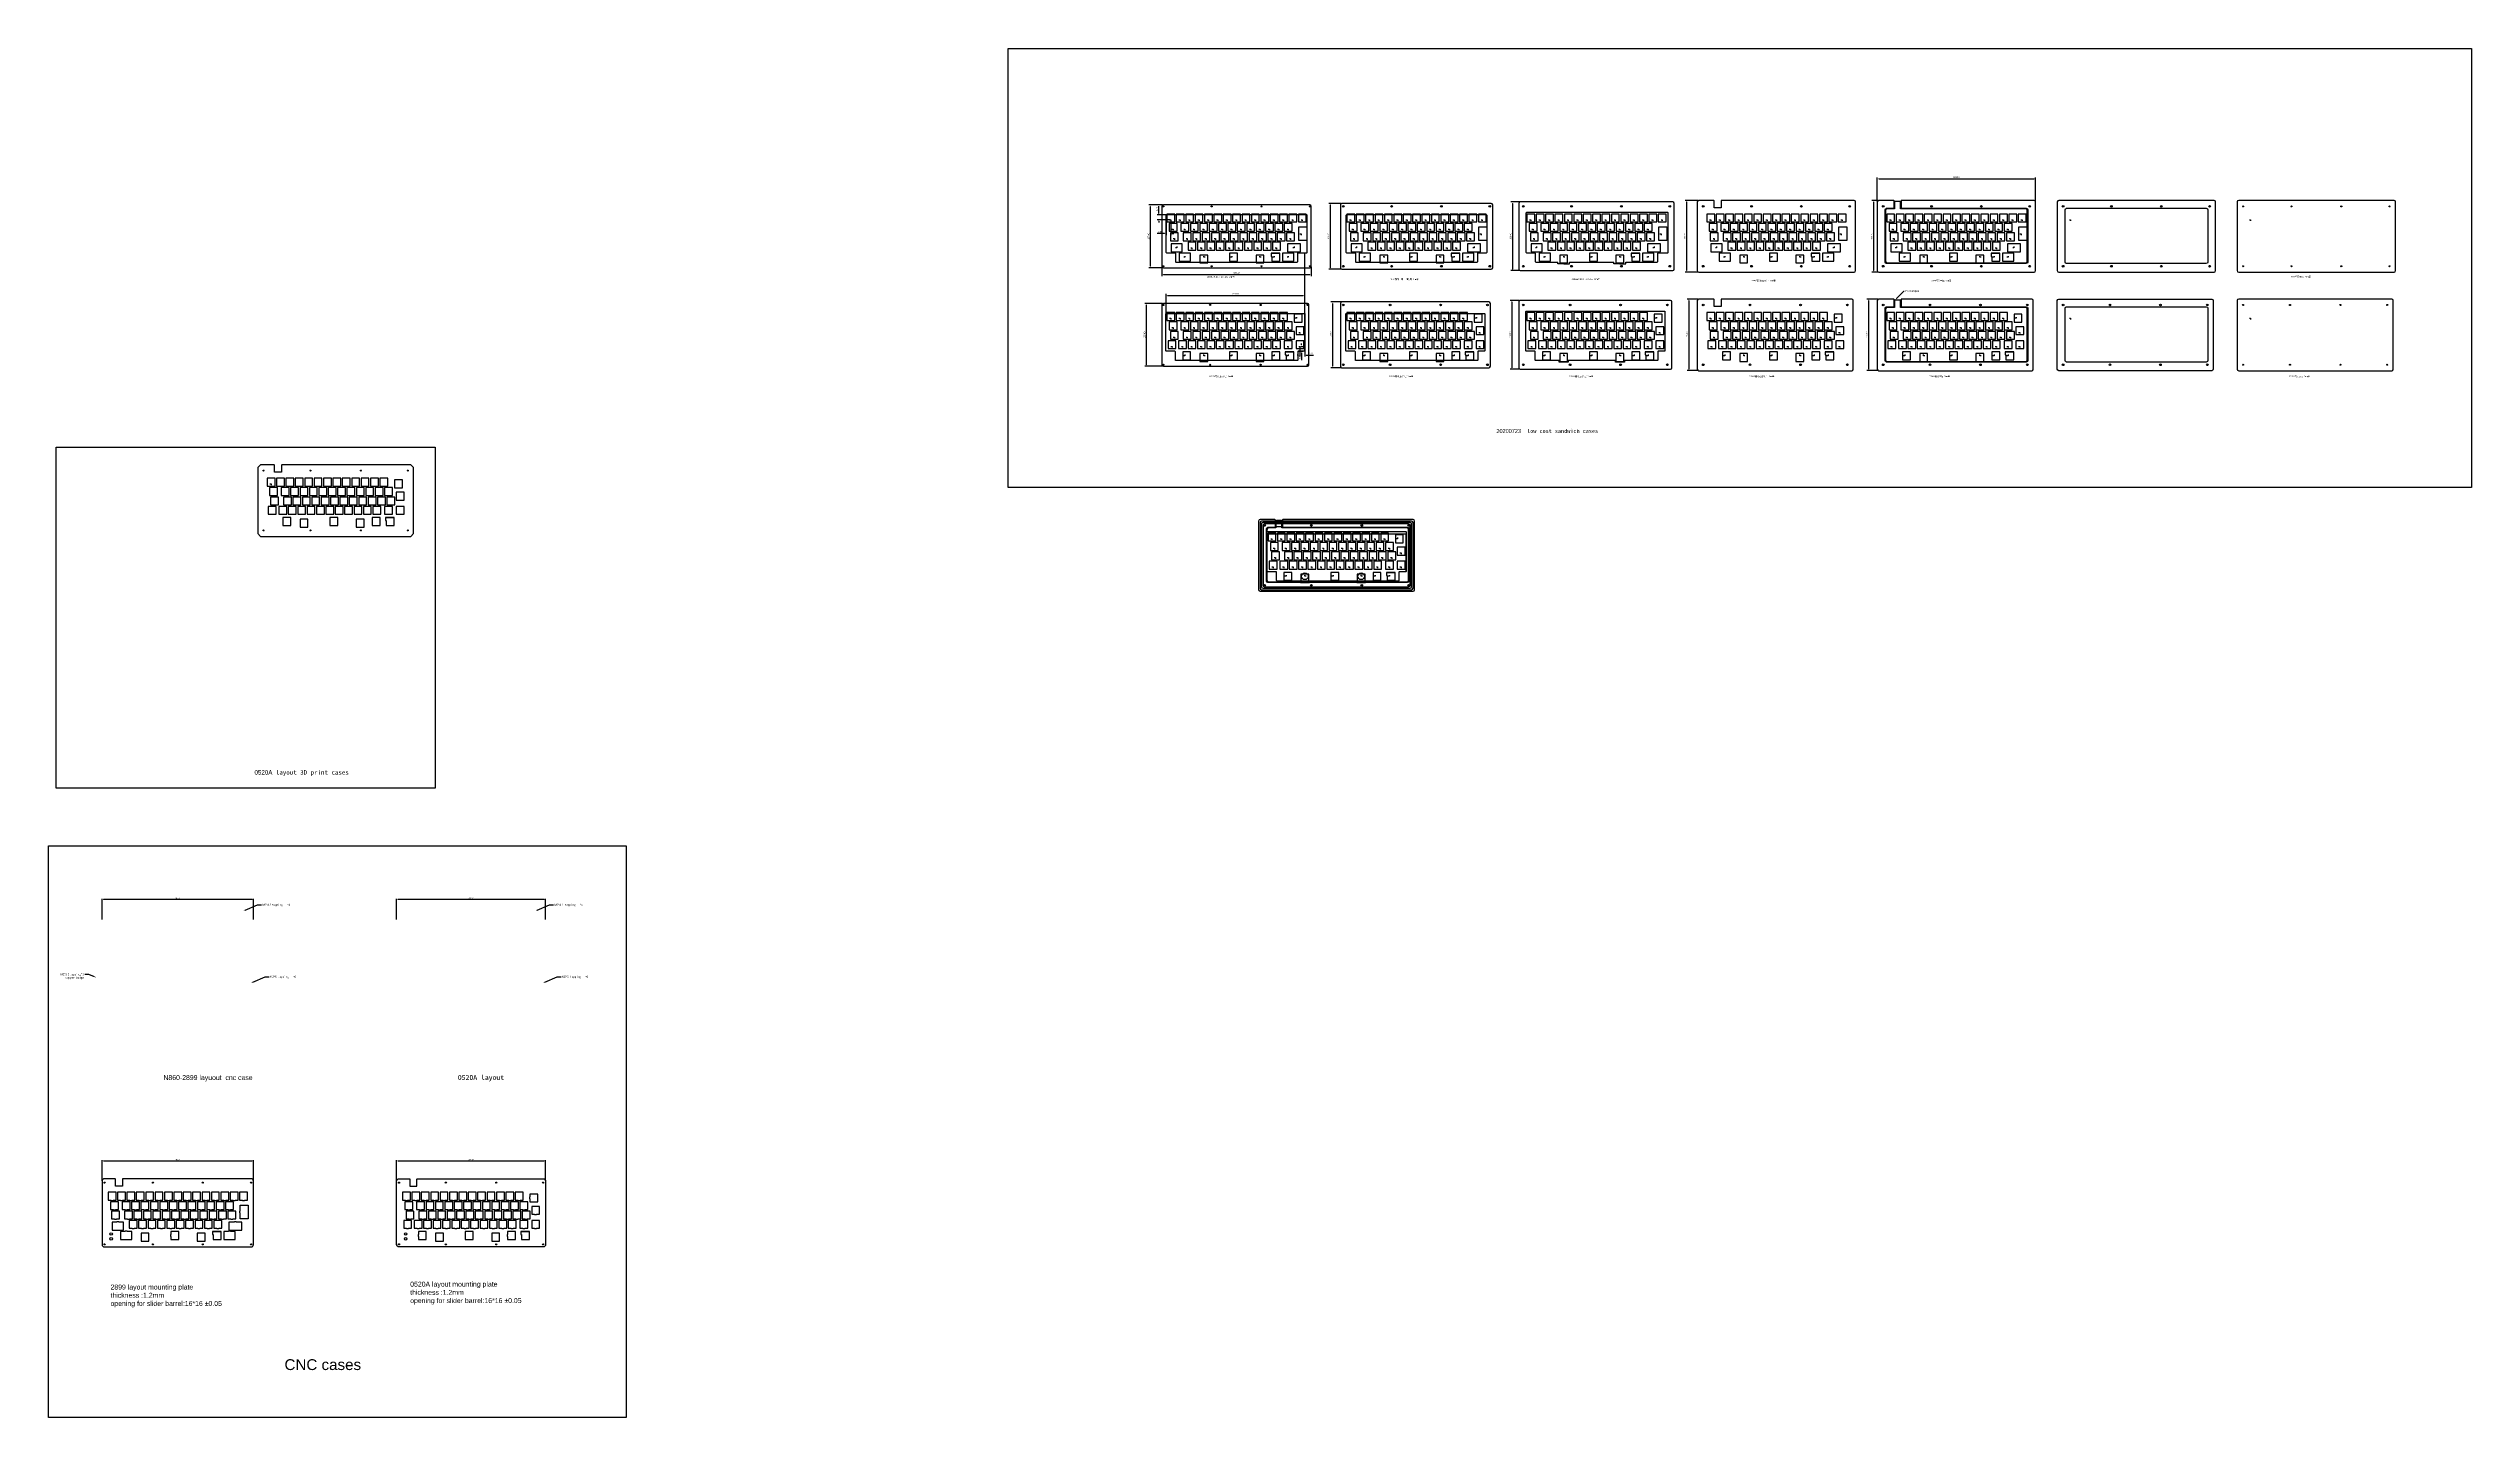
# Model space of a CAD drawing. Header units: millimetres. Extents: x -7565 to 5748, y -10126 to 3805.
# Drawn here: x -6985 to -2070, y -4218 to -1439 of the extents above; entities that cross this region are included whole.
import ezdxf
from ezdxf import colors
from ezdxf.entities.mleader import LeaderData, LeaderLine
from ezdxf.math import Vec2, Vec3

# ---------------------------------------------------------------- set-up
doc = ezdxf.new("R2010")
doc.units = ezdxf.units.MM
doc.layers.get('Defpoints').update_dxf_attribs({"color": 3})
doc.layers.add('View Port', color=1, linetype='Continuous', plot=False)
doc.layers.add('图层1', color=5, linetype='Continuous')
doc.styles.add('Notes', font='arial.ttf', dxfattribs={"height": 3})
doc.styles.get("Standard").update_dxf_attribs({"font": 'arial.ttf'})
doc.dimstyles.new('Civil-Metric', dxfattribs={"dimtxt": 3, "dimasz": 3, "dimexe": 3, "dimexo": 1.5, "dimgap": 2, "dimtad": 1, "dimzin": 3, "dimdsep": 46, "dimtxsty": 'Standard', "dimcen": 3, "dimazin": 2, "dimtfac": 1, "dimtofl": 0, "dimtmove": 0, "dimatfit": 3, "dimfxl": 1, "dimfrac": 1, "dimtolj": 1, "dimtzin": 0, "dimarcsym": 0})
doc.dimstyles.new('ISO-25', dxfattribs={"dimtxt": 2.5, "dimasz": 2.5, "dimexe": 1.25, "dimexo": 0.625, "dimtad": 1, "dimtxsty": 'Standard', "dimcen": 2.5, "dimadec": 0, "dimazin": 0, "dimtfac": 1, "dimtmove": 0, "dimatfit": 3, "dimfxl": 1, "dimarcsym": 0})

# ---------------------------------------------------------------- blocks, each defined once
blk = doc.blocks.new('*D65')
at = {"layer": 'Defpoints', "color": 0, "lineweight": -2, "transparency": 16777216}
for p, q in [((-4724.8, -1956.8), (-4760.9, -1956.8)), ((-4757.9, -1959.8), (-4757.9, -2081.2)), ((-4724.8, -2084.2), (-4760.9, -2084.2))]:
    blk.add_line(p, q, dxfattribs=at)
at = {"layer": 'Defpoints', "color": 0, "transparency": 16777216}
for p in [(-4723.3, -1956.8), (-4757.9, -2084.2), (-4723.3, -2084.2)]:
    blk.add_point(p, dxfattribs=at)
for points in [[(-4758.4, -1959.8), (-4757.4, -1959.8), (-4757.9, -1956.8)], [(-4758.4, -2081.2), (-4757.4, -2081.2), (-4757.9, -2084.2)]]:
    blk.add_solid(points, dxfattribs=at)
at = {"layer": 'Defpoints', "color": 0, "transparency": 16777216, "insert": (-4761.5, -2020.5), "char_height": 3, "attachment_point": 5, "rotation": 90}
blk.add_mtext('\\A1;127.40', dxfattribs=at)
blk = doc.blocks.new('*D66')
at = {"layer": 'Defpoints', "color": 0, "lineweight": -2, "transparency": 16777216}
for p, q in [((-4362.8, -1953.8), (-4383.5, -1953.8)), ((-4380.5, -1956.8), (-4380.5, -2084.2)), ((-4362.8, -2087.2), (-4383.5, -2087.2))]:
    blk.add_line(p, q, dxfattribs=at)
at = {"layer": 'Defpoints', "color": 0, "transparency": 16777216}
for p in [(-4361.3, -1953.8), (-4380.5, -2087.2), (-4361.3, -2087.2)]:
    blk.add_point(p, dxfattribs=at)
for points in [[(-4381, -1956.8), (-4380, -1956.8), (-4380.5, -1953.8)], [(-4381, -2084.2), (-4380, -2084.2), (-4380.5, -2087.2)]]:
    blk.add_solid(points, dxfattribs=at)
at = {"layer": 'Defpoints', "color": 0, "transparency": 16777216, "insert": (-4384, -2020.5), "char_height": 3, "attachment_point": 5, "rotation": 90}
blk.add_mtext('\\A1;133.40', dxfattribs=at)
blk = doc.blocks.new('*D67')
at = {"layer": 'Defpoints', "color": 0, "lineweight": -2, "transparency": 16777216}
for p, q in [((-4362.8, -1753.8), (-4388, -1753.8)), ((-4385, -1756.8), (-4385, -1884.2)), ((-4362.8, -1887.2), (-4388, -1887.2))]:
    blk.add_line(p, q, dxfattribs=at)
at = {"layer": 'Defpoints', "color": 0, "transparency": 16777216}
for p in [(-4361.3, -1753.8), (-4385, -1887.2), (-4361.3, -1887.2)]:
    blk.add_point(p, dxfattribs=at)
for points in [[(-4385.5, -1756.8), (-4384.5, -1756.8), (-4385, -1753.8)], [(-4385.5, -1884.2), (-4384.5, -1884.2), (-4385, -1887.2)]]:
    blk.add_solid(points, dxfattribs=at)
at = {"layer": 'Defpoints', "color": 0, "transparency": 16777216, "insert": (-4388.5, -1820.5), "char_height": 3, "attachment_point": 5, "rotation": 90}
blk.add_mtext('\\A1;133.40', dxfattribs=at)
blk = doc.blocks.new('*D68')
at = {"layer": 'Defpoints', "color": 0, "lineweight": -2, "transparency": 16777216}
for p, q in [((-4000.8, -1750.8), (-4018.5, -1750.8)), ((-4015.5, -1753.8), (-4015.5, -1887.2)), ((-4000.8, -1890.2), (-4018.5, -1890.2)), ((-6875.7, -3207.1), (-6875.7, -3164.9)), ((-6873.2, -3166.1), (-6571.1, -3166.1)), ((-6568.6, -3207.1), (-6568.6, -3164.9))]:
    blk.add_line(p, q, dxfattribs=at)
at = {"layer": 'Defpoints', "color": 0, "transparency": 16777216}
for p in [(-3999.3, -1750.8), (-4015.5, -1890.2), (-3999.3, -1890.2), (-6568.6, -3166.1), (-6875.7, -3207.7), (-6568.6, -3207.7)]:
    blk.add_point(p, dxfattribs=at)
for points in [[(-4016, -1753.8), (-4015, -1753.8), (-4015.5, -1750.8)], [(-4016, -1887.2), (-4015, -1887.2), (-4015.5, -1890.2)], [(-6873.2, -3165.7), (-6873.2, -3166.6), (-6875.7, -3166.1)], [(-6571.1, -3165.7), (-6571.1, -3166.6), (-6568.6, -3166.1)]]:
    blk.add_solid(points, dxfattribs=at)
at = {"layer": 'Defpoints', "color": 0, "transparency": 16777216, "insert": (-4019.1, -1820.5), "char_height": 3, "attachment_point": 5, "rotation": 90}
blk.add_mtext('\\A1;139.40', dxfattribs=at)
at = {"layer": 'Defpoints', "color": 0, "transparency": 16777216, "insert": (-6722.1, -3164), "char_height": 2.5, "attachment_point": 5}
blk.add_mtext('307,1', dxfattribs=at)
blk = doc.blocks.new('*D69')
at = {"layer": 'Defpoints', "color": 0, "lineweight": -2, "transparency": 16777216}
for p, q in [((-4000.8, -1950.8), (-4019.6, -1950.8)), ((-4016.6, -1953.8), (-4016.6, -2087.2)), ((-4000.8, -2090.2), (-4019.6, -2090.2)), ((-6278.6, -3207.1), (-6278.6, -3164.9)), ((-6276.1, -3166.1), (-5978.8, -3166.1)), ((-5976.3, -3207.1), (-5976.3, -3164.9))]:
    blk.add_line(p, q, dxfattribs=at)
at = {"layer": 'Defpoints', "color": 0, "transparency": 16777216}
for p in [(-3999.3, -1950.8), (-4016.6, -2090.2), (-3999.3, -2090.2), (-5976.3, -3166.1), (-6278.6, -3207.7), (-5976.3, -3207.7)]:
    blk.add_point(p, dxfattribs=at)
for points in [[(-4017.1, -1953.8), (-4016.1, -1953.8), (-4016.6, -1950.8)], [(-4017.1, -2087.2), (-4016.1, -2087.2), (-4016.6, -2090.2)], [(-6276.1, -3165.7), (-6276.1, -3166.6), (-6278.6, -3166.1)], [(-5978.8, -3165.7), (-5978.8, -3166.6), (-5976.3, -3166.1)]]:
    blk.add_solid(points, dxfattribs=at)
at = {"layer": 'Defpoints', "color": 0, "transparency": 16777216, "insert": (-4020.1, -2020.5), "char_height": 3, "attachment_point": 5, "rotation": 90}
blk.add_mtext('\\A1;139.40', dxfattribs=at)
at = {"layer": 'Defpoints', "color": 0, "transparency": 16777216, "insert": (-6127.4, -3164), "char_height": 2.5, "attachment_point": 5}
blk.add_mtext('302,34', dxfattribs=at)
blk = doc.blocks.new('*D70')
at = {"layer": 'Defpoints', "color": 0, "lineweight": -2, "transparency": 16777216}
for p, q in [((-3638.8, -1947.8), (-3660.7, -1947.8)), ((-3657.7, -1950.8), (-3657.7, -2090.2)), ((-3638.8, -2093.2), (-3660.7, -2093.2)), ((-6875.7, -3737.6), (-6875.7, -3695.4)), ((-6873.2, -3696.6), (-6571.1, -3696.6)), ((-6568.6, -3737.6), (-6568.6, -3695.4))]:
    blk.add_line(p, q, dxfattribs=at)
at = {"layer": 'Defpoints', "color": 0, "transparency": 16777216}
for p in [(-3637.3, -1947.8), (-3657.7, -2093.2), (-3637.3, -2093.2), (-6568.6, -3696.6), (-6875.7, -3738.2), (-6568.6, -3738.2)]:
    blk.add_point(p, dxfattribs=at)
for points in [[(-3658.2, -1950.8), (-3657.2, -1950.8), (-3657.7, -1947.8)], [(-3658.2, -2090.2), (-3657.2, -2090.2), (-3657.7, -2093.2)], [(-6873.2, -3696.2), (-6873.2, -3697.1), (-6875.7, -3696.6)], [(-6571.1, -3696.2), (-6571.1, -3697.1), (-6568.6, -3696.6)]]:
    blk.add_solid(points, dxfattribs=at)
at = {"layer": 'Defpoints', "color": 0, "transparency": 16777216, "insert": (-3661.2, -2020.5), "char_height": 3, "attachment_point": 5, "rotation": 90}
blk.add_mtext('\\A1;145.40', dxfattribs=at)
at = {"layer": 'Defpoints', "color": 0, "transparency": 16777216, "insert": (-6722.1, -3694.5), "char_height": 2.5, "attachment_point": 5}
blk.add_mtext('307,1', dxfattribs=at)
blk = doc.blocks.new('*D71')
at = {"layer": 'Defpoints', "color": 0, "lineweight": -2, "transparency": 16777216}
for p, q in [((-3638.8, -1747.8), (-3665.3, -1747.8)), ((-3662.3, -1750.8), (-3662.3, -1890.2)), ((-3638.8, -1893.2), (-3665.3, -1893.2)), ((-6278.6, -3737.6), (-6278.6, -3695.4)), ((-6276.1, -3696.6), (-5978.8, -3696.6)), ((-5976.3, -3737.6), (-5976.3, -3695.4))]:
    blk.add_line(p, q, dxfattribs=at)
at = {"layer": 'Defpoints', "color": 0, "transparency": 16777216}
for p in [(-3637.3, -1747.8), (-3662.3, -1893.2), (-3637.3, -1893.2), (-5976.3, -3696.6), (-6278.6, -3738.2), (-5976.3, -3738.2)]:
    blk.add_point(p, dxfattribs=at)
for points in [[(-3662.8, -1750.8), (-3661.8, -1750.8), (-3662.3, -1747.8)], [(-3662.8, -1890.2), (-3661.8, -1890.2), (-3662.3, -1893.2)], [(-6276.1, -3696.2), (-6276.1, -3697.1), (-6278.6, -3696.6)], [(-5978.8, -3696.2), (-5978.8, -3697.1), (-5976.3, -3696.6)]]:
    blk.add_solid(points, dxfattribs=at)
at = {"layer": 'Defpoints', "color": 0, "transparency": 16777216, "insert": (-3665.8, -1820.5), "char_height": 3, "attachment_point": 5, "rotation": 90}
blk.add_mtext('\\A1;145.40', dxfattribs=at)
at = {"layer": 'Defpoints', "color": 0, "transparency": 16777216, "insert": (-6127.4, -3694.5), "char_height": 2.5, "attachment_point": 5}
blk.add_mtext('302,34', dxfattribs=at)
blk = doc.blocks.new('*D72')
at = {"layer": 'Defpoints', "color": 0, "lineweight": -2, "transparency": 16777216}
for p, q in [((-3273.8, -1747.8), (-3286.3, -1747.8)), ((-3283.3, -1750.8), (-3283.3, -1890.2)), ((-3273.8, -1893.2), (-3286.3, -1893.2))]:
    blk.add_line(p, q, dxfattribs=at)
at = {"layer": 'Defpoints', "color": 0, "transparency": 16777216}
for p in [(-3272.3, -1747.8), (-3283.3, -1893.2), (-3272.3, -1893.2)]:
    blk.add_point(p, dxfattribs=at)
for points in [[(-3283.8, -1750.8), (-3282.8, -1750.8), (-3283.3, -1747.8)], [(-3283.8, -1890.2), (-3282.8, -1890.2), (-3283.3, -1893.2)]]:
    blk.add_solid(points, dxfattribs=at)
at = {"layer": 'Defpoints', "color": 0, "transparency": 16777216, "insert": (-3286.8, -1820.5), "char_height": 3, "attachment_point": 5, "rotation": 90}
blk.add_mtext('\\A1;145.40', dxfattribs=at)
blk = doc.blocks.new('*D73')
at = {"layer": 'Defpoints', "color": 0, "lineweight": -2, "transparency": 16777216}
for p, q in [((-3273.8, -1947.8), (-3296.2, -1947.8)), ((-3293.2, -1950.8), (-3293.2, -2090.2)), ((-3273.8, -2093.2), (-3296.2, -2093.2))]:
    blk.add_line(p, q, dxfattribs=at)
at = {"layer": 'Defpoints', "color": 0, "transparency": 16777216}
for p in [(-3272.3, -1947.8), (-3293.2, -2093.2), (-3272.3, -2093.2)]:
    blk.add_point(p, dxfattribs=at)
for points in [[(-3293.7, -1950.8), (-3292.7, -1950.8), (-3293.2, -1947.8)], [(-3293.7, -2090.2), (-3292.7, -2090.2), (-3293.2, -2093.2)]]:
    blk.add_solid(points, dxfattribs=at)
at = {"layer": 'Defpoints', "color": 0, "transparency": 16777216, "insert": (-3296.7, -2020.5), "char_height": 3, "attachment_point": 5, "rotation": 90}
blk.add_mtext('\\A1;145.40', dxfattribs=at)
blk = doc.blocks.new('*D74')
at = {"layer": 'Defpoints', "color": 0, "lineweight": -2, "transparency": 16777216}
for p, q in [((-3275.3, -1749.3), (-3275.3, -1701.1)), ((-3272.3, -1704.1), (-2957.2, -1704.1)), ((-2954.2, -1749.3), (-2954.2, -1701.1))]:
    blk.add_line(p, q, dxfattribs=at)
at = {"layer": 'Defpoints', "color": 0, "transparency": 16777216}
for p in [(-2954.2, -1704.1), (-3275.3, -1750.8), (-2954.2, -1750.8)]:
    blk.add_point(p, dxfattribs=at)
for points in [[(-3272.3, -1703.6), (-3272.3, -1704.6), (-3275.3, -1704.1)], [(-2957.2, -1703.6), (-2957.2, -1704.6), (-2954.2, -1704.1)]]:
    blk.add_solid(points, dxfattribs=at)
at = {"layer": 'Defpoints', "color": 0, "transparency": 16777216, "insert": (-3114.8, -1700.6), "char_height": 3, "attachment_point": 5}
blk.add_mtext('\\A1;321.10', dxfattribs=at)
blk = doc.blocks.new('*D75')
at = {"layer": 'Defpoints', "color": 0, "lineweight": -2, "transparency": 16777216}
for p, q in [((-4732.6, -1774), (-4732.6, -1759.2)), ((-4709.6, -1777), (-4735.6, -1777)), ((-4709.6, -1786.8), (-4735.6, -1786.8)), ((-4732.6, -1789.8), (-4732.6, -1792.8))]:
    blk.add_line(p, q, dxfattribs=at)
at = {"layer": 'Defpoints', "color": 0, "transparency": 16777216}
for p in [(-4732.6, -1777), (-4708.1, -1777), (-4708.1, -1786.8)]:
    blk.add_point(p, dxfattribs=at)
for points in [[(-4733.1, -1774), (-4732.1, -1774), (-4732.6, -1777)], [(-4733.1, -1789.8), (-4732.1, -1789.8), (-4732.6, -1786.8)]]:
    blk.add_solid(points, dxfattribs=at)
at = {"layer": 'Defpoints', "color": 0, "transparency": 16777216, "insert": (-4736.2, -1765.1), "char_height": 3, "attachment_point": 5, "rotation": 90}
blk.add_mtext('\\A1;9.80', dxfattribs=at)
blk = doc.blocks.new('*D76')
at = {"layer": 'Defpoints', "color": 0, "lineweight": -2, "transparency": 16777216}
for p, q in [((-4720.9, -1815.1), (-4735.7, -1815.1)), ((-4717.9, -1788.3), (-4717.9, -1818.1)), ((-4708.1, -1788.3), (-4708.1, -1818.1)), ((-4705.1, -1815.1), (-4702.1, -1815.1))]:
    blk.add_line(p, q, dxfattribs=at)
at = {"layer": 'Defpoints', "color": 0, "transparency": 16777216}
for p in [(-4717.9, -1786.8), (-4717.9, -1815.1), (-4708.1, -1786.8)]:
    blk.add_point(p, dxfattribs=at)
for points in [[(-4720.9, -1814.6), (-4720.9, -1815.6), (-4717.9, -1815.1)], [(-4705.1, -1814.6), (-4705.1, -1815.6), (-4708.1, -1815.1)]]:
    blk.add_solid(points, dxfattribs=at)
at = {"layer": 'Defpoints', "color": 0, "transparency": 16777216, "insert": (-4729.8, -1811.5), "char_height": 3, "attachment_point": 5}
blk.add_mtext('\\A1;9.80', dxfattribs=at)
blk = doc.blocks.new('*D77')
at = {"layer": 'Defpoints', "color": 0, "lineweight": -2, "transparency": 16777216}
for p, q in [((-4448.2, -2053.8), (-4439.8, -2053.8)), ((-4444.7, -2044), (-4439.8, -2044)), ((-4442.8, -2041), (-4442.8, -2038)), ((-4442.8, -2056.8), (-4442.8, -2071.6))]:
    blk.add_line(p, q, dxfattribs=at)
at = {"layer": 'Defpoints', "color": 0, "transparency": 16777216}
for p in [(-4449.7, -2053.8), (-4446.2, -2044), (-4442.8, -2053.8)]:
    blk.add_point(p, dxfattribs=at)
for points in [[(-4443.3, -2041), (-4442.3, -2041), (-4442.8, -2044)], [(-4443.3, -2056.8), (-4442.3, -2056.8), (-4442.8, -2053.8)]]:
    blk.add_solid(points, dxfattribs=at)
at = {"layer": 'Defpoints', "color": 0, "transparency": 16777216, "insert": (-4446.3, -2065.7), "char_height": 3, "attachment_point": 5, "rotation": 90}
blk.add_mtext('\\A1;9.80', dxfattribs=at)
blk = doc.blocks.new('*D78')
at = {"layer": 'Defpoints', "color": 0, "lineweight": -2, "transparency": 16777216}
for p, q in [((-4449.2, -2061.6), (-4452.2, -2061.6)), ((-4446.2, -2045.5), (-4446.2, -2064.6)), ((-4436.4, -2054.3), (-4436.4, -2064.6)), ((-4433.4, -2061.6), (-4418.6, -2061.6))]:
    blk.add_line(p, q, dxfattribs=at)
at = {"layer": 'Defpoints', "color": 0, "transparency": 16777216}
for p in [(-4446.2, -2044), (-4436.4, -2052.8), (-4436.4, -2061.6)]:
    blk.add_point(p, dxfattribs=at)
for points in [[(-4449.2, -2061.1), (-4449.2, -2062.1), (-4446.2, -2061.6)], [(-4433.4, -2061.1), (-4433.4, -2062.1), (-4436.4, -2061.6)]]:
    blk.add_solid(points, dxfattribs=at)
at = {"layer": 'Defpoints', "color": 0, "transparency": 16777216, "insert": (-4424.5, -2058), "char_height": 3, "attachment_point": 5}
blk.add_mtext('\\A1;9.80', dxfattribs=at)
blk = doc.blocks.new('*D81')
at = {"layer": 'Defpoints', "color": 0, "lineweight": -2, "transparency": 16777216}
for p, q in [((-4717.9, -1976.5), (-4717.9, -1937.4)), ((-4714.9, -1940.4), (-4439.4, -1940.4)), ((-4436.4, -1976.5), (-4436.4, -1937.4))]:
    blk.add_line(p, q, dxfattribs=at)
at = {"layer": 'Defpoints', "color": 0, "transparency": 16777216}
for p in [(-4436.4, -1940.4), (-4717.9, -1978), (-4436.4, -1978)]:
    blk.add_point(p, dxfattribs=at)
for points in [[(-4714.9, -1939.9), (-4714.9, -1940.9), (-4717.9, -1940.4)], [(-4439.4, -1939.9), (-4439.4, -1940.9), (-4436.4, -1940.4)]]:
    blk.add_solid(points, dxfattribs=at)
at = {"layer": 'Defpoints', "color": 0, "transparency": 16777216, "insert": (-4577.2, -1936.9), "char_height": 3, "attachment_point": 5}
blk.add_mtext('\\A1;281.54', dxfattribs=at)
blk = doc.blocks.new('*D88')
at = {"layer": 'Defpoints', "color": 0, "lineweight": -2, "transparency": 16777216}
for p, q in [((-4726.3, -1882.7), (-4726.3, -1901.3)), ((-4723.3, -1898.3), (-4426.2, -1898.3)), ((-4423.2, -1882.7), (-4423.2, -1901.3))]:
    blk.add_line(p, q, dxfattribs=at)
at = {"layer": 'Defpoints', "color": 0, "transparency": 16777216}
for p in [(-4726.3, -1881.2), (-4423.2, -1881.2), (-4423.2, -1898.3)]:
    blk.add_point(p, dxfattribs=at)
for points in [[(-4723.3, -1897.8), (-4723.3, -1898.8), (-4726.3, -1898.3)], [(-4426.2, -1897.8), (-4426.2, -1898.8), (-4423.2, -1898.3)]]:
    blk.add_solid(points, dxfattribs=at)
at = {"layer": 'Defpoints', "color": 0, "transparency": 16777216, "insert": (-4574.8, -1894.8), "char_height": 3, "attachment_point": 5}
blk.add_mtext('\\A1;303.10', dxfattribs=at)
blk = doc.blocks.new('*D64')
at = {"layer": 'Defpoints', "color": 0, "lineweight": -2, "transparency": 16777216}
for p, q in [((767, 537.5), (767, 579.8)), ((769.5, 578.5), (1066.9, 578.5)), ((1069.4, 537.5), (1069.4, 579.8)), ((-4724.8, -1756.8), (-4752.8, -1756.8)), ((-4749.8, -1759.8), (-4749.8, -1881.2)), ((-4724.8, -1884.2), (-4752.8, -1884.2))]:
    blk.add_line(p, q, dxfattribs=at)
at = {"layer": 'Defpoints', "color": 0, "transparency": 16777216}
for p in [(1069.4, 578.5), (767, 536.9), (1069.4, 536.9), (-4723.3, -1756.8), (-4749.8, -1884.2), (-4723.3, -1884.2)]:
    blk.add_point(p, dxfattribs=at)
for points in [[(769.5, 578.9), (769.5, 578.1), (767, 578.5)], [(1066.9, 578.9), (1066.9, 578.1), (1069.4, 578.5)], [(-4750.3, -1759.8), (-4749.3, -1759.8), (-4749.8, -1756.8)], [(-4750.3, -1881.2), (-4749.3, -1881.2), (-4749.8, -1884.2)]]:
    blk.add_solid(points, dxfattribs=at)
at = {"layer": 'Defpoints', "color": 0, "transparency": 16777216, "insert": (918.2, 580.6), "char_height": 2.5, "attachment_point": 5}
blk.add_mtext('302,34', dxfattribs=at)
at = {"layer": 'Defpoints', "color": 0, "transparency": 16777216, "insert": (-4753.4, -1820.5), "char_height": 3, "attachment_point": 5, "rotation": 90}
blk.add_mtext('\\A1;127.40', dxfattribs=at)

msp = doc.modelspace()

# ---------------------------------------------------------------- linework, layer by layer
for p, q in [((-3987.934, -1773.331), (-3987.934, -1852.781)), ((-3700.315, -1772.331), (-3986.934, -1772.331)), ((-3699.315, -1852.781), (-3699.315, -1773.331)), ((-3986.934, -1853.781), (-3969.884, -1853.781)), ((-3968.884, -1854.781), (-3968.884, -1871.831)), ((-3720.684, -1871.831), (-3720.684, -1854.781)), ((-3719.684, -1853.781), (-3700.315, -1853.781)), ((-3967.884, -1872.831), (-3923.309, -1872.831)), ((-3923.309, -1876.131), (-3923.309, -1872.831)), ((-3911.309, -1876.131), (-3923.309, -1876.131)), ((-3911.309, -1876.131), (-3899.309, -1876.131)), ((-3899.309, -1876.131), (-3899.309, -1872.831)), ((-3899.309, -1872.831), (-3809.309, -1872.831)), ((-3809.309, -1876.131), (-3809.309, -1872.831)), ((-3797.309, -1876.131), (-3809.309, -1876.131)), ((-3797.309, -1876.131), (-3785.309, -1876.131)), ((-3785.309, -1872.831), (-3721.684, -1872.831)), ((-3785.309, -1876.131), (-3785.309, -1872.831))]:
    msp.add_line(p, q)
for points in [[(-5037.987, -1439.21), (-2070.065, -1439.21), (-2070.065, -2330.573), (-5037.987, -2330.573)], [(-6845.593, -3821.371), (-6854.993, -3821.371), (-6854.993, -3837.371), (-6832.193, -3837.371), (-6832.193, -3821.371), (-6841.593, -3821.371), (-6841.593, -3820.871), (-6845.593, -3820.871)], [(-6828.924, -3840.421), (-6838.324, -3840.421), (-6838.324, -3856.421), (-6815.524, -3856.421), (-6815.524, -3840.421), (-6824.924, -3840.421), (-6824.924, -3839.921), (-6828.924, -3839.921)], [(-6619.374, -3840.421), (-6628.774, -3840.421), (-6628.774, -3856.421), (-6605.974, -3856.421), (-6605.974, -3840.421), (-6615.374, -3840.421), (-6615.374, -3839.921), (-6619.374, -3839.921)]]:
    msp.add_lwpolyline(points, close=True)
for points in [[(-4726.334, -1759.831), (-4726.334, -1881.231, 0.41421356), (-4723.334, -1884.231), (-4426.234, -1884.231, 0.41421356), (-4423.234, -1881.231), (-4423.234, -1759.831, 0.41421356), (-4426.234, -1756.831), (-4723.334, -1756.831, 0.41421356)], [(-4055.234, -1884.231), (-4055.234, -1756.831, 0.41421356), (-4058.234, -1753.831), (-4361.334, -1753.831, 0.41421356), (-4364.334, -1756.831), (-4364.334, -1884.231, 0.41421356), (-4361.334, -1887.231), (-4058.234, -1887.231, 0.41421356)], [(-4002.334, -1753.831), (-4002.334, -1887.231, 0.41421356), (-3999.334, -1890.231), (-3690.234, -1890.231, 0.41421356), (-3687.234, -1887.231), (-3687.234, -1753.831, 0.41421356), (-3690.234, -1750.831), (-3999.334, -1750.831, 0.41421356)], [(-3637.334, -1747.831, 0.41421356), (-3640.334, -1750.831), (-3640.334, -1890.231, 0.41421356), (-3637.334, -1893.231), (-3322.234, -1893.231, 0.41421356), (-3319.234, -1890.231), (-3319.234, -1750.831, 0.41421356), (-3322.234, -1747.831), (-3590.934, -1747.831, 0.41421356), (-3591.934, -1748.831), (-3591.934, -1762.831), (-3606.334, -1762.831), (-3606.334, -1748.831, 0.41421356), (-3607.334, -1747.831)], [(-3226.934, -1748.831), (-3226.934, -1763.631), (-2973.034, -1763.631, -0.41421356), (-2970.034, -1766.631), (-2970.034, -1872.731, -0.41421356), (-2973.034, -1875.731), (-3256.534, -1875.731, -0.41421356), (-3259.534, -1872.731), (-3259.534, -1766.631, -0.41421356), (-3256.534, -1763.631), (-3241.334, -1763.631), (-3241.334, -1748.831, 0.41421356), (-3242.334, -1747.831), (-3272.334, -1747.831, 0.41421356), (-3275.334, -1750.831), (-3275.334, -1890.231, 0.41421356), (-3272.334, -1893.231), (-2957.234, -1893.231, 0.41421356), (-2954.234, -1890.231), (-2954.234, -1750.831, 0.41421356), (-2957.234, -1747.831), (-3225.934, -1747.831, 0.41421356)], [(-2907.334, -1893.231), (-2592.234, -1893.231, 0.41421356), (-2589.234, -1890.231), (-2589.234, -1750.831, 0.41421356), (-2592.234, -1747.831), (-2860.934, -1747.831), (-2877.334, -1747.831), (-2907.334, -1747.831, 0.41421356), (-2910.334, -1750.831), (-2910.334, -1890.231, 0.41421356)], [(-2608.034, -1763.631, -0.41421356), (-2605.034, -1766.631), (-2605.034, -1872.731, -0.41421356), (-2608.034, -1875.731), (-2891.534, -1875.731, -0.41421356), (-2894.534, -1872.731), (-2894.534, -1766.631, -0.41421356), (-2891.534, -1763.631), (-2876.334, -1763.631), (-2861.934, -1763.631)], [(-2542.334, -1893.231), (-2227.234, -1893.231, 0.41421356), (-2224.234, -1890.231), (-2224.234, -1750.831, 0.41421356), (-2227.234, -1747.831), (-2495.934, -1747.831), (-2512.334, -1747.831), (-2542.334, -1747.831, 0.41421356), (-2545.334, -1750.831), (-2545.334, -1890.231, 0.41421356)], [(-4450.684, -1854.781, -0.41421356), (-4449.684, -1853.781), (-4432.634, -1853.781, 0.41421356), (-4431.634, -1852.781), (-4431.634, -1778.031, 0.41421356), (-4432.634, -1777.031), (-4716.934, -1777.031, 0.41421356), (-4717.934, -1778.031), (-4717.934, -1852.781, 0.41421356), (-4716.934, -1853.781), (-4699.884, -1853.781, -0.41421356), (-4698.884, -1854.781), (-4698.884, -1871.831, 0.41421356), (-4697.884, -1872.831), (-4451.684, -1872.831, 0.41421356), (-4450.684, -1871.831)], [(-4085.684, -1854.781, -0.41421356), (-4084.684, -1853.781), (-4067.634, -1853.781, 0.41421356), (-4066.634, -1852.781), (-4066.634, -1778.031, 0.41421356), (-4067.634, -1777.031), (-4351.934, -1777.031, 0.41421356), (-4352.934, -1778.031), (-4352.934, -1852.781, 0.41421356), (-4351.934, -1853.781), (-4334.884, -1853.781, -0.41421356), (-4333.884, -1854.781), (-4333.884, -1871.831, 0.41421356), (-4332.884, -1872.831), (-4086.684, -1872.831, 0.41421356), (-4085.684, -1871.831)], [(-4427.996, -2081.231), (-4427.996, -1959.831, 0.41421356), (-4430.996, -1956.831), (-4723.334, -1956.831, 0.41421356), (-4726.334, -1959.831), (-4726.334, -2081.231, 0.41421356), (-4723.334, -2084.231), (-4430.996, -2084.231, 0.41421356)], [(-4059.996, -2084.231), (-4059.996, -1956.831, 0.41421356), (-4062.996, -1953.831), (-4361.334, -1953.831, 0.41421356), (-4364.334, -1956.831), (-4364.334, -2084.231, 0.41421356), (-4361.334, -2087.231), (-4062.996, -2087.231, 0.41421356)], [(-4002.334, -1953.831), (-4002.334, -2087.231, 0.41421356), (-3999.334, -2090.231), (-3694.996, -2090.231, 0.41421356), (-3691.996, -2087.231), (-3691.996, -1953.831, 0.41421356), (-3694.996, -1950.831), (-3999.334, -1950.831, 0.41421356)], [(-3637.334, -1947.831, 0.41421356), (-3640.334, -1950.831), (-3640.334, -2090.231, 0.41421356), (-3637.334, -2093.231), (-3326.996, -2093.231, 0.41421356), (-3323.996, -2090.231), (-3323.996, -1950.831, 0.41421356), (-3326.996, -1947.831), (-3590.934, -1947.831, 0.41421356), (-3591.934, -1948.831), (-3591.934, -1962.831), (-3606.334, -1962.831), (-3606.334, -1948.831, 0.41421356), (-3607.334, -1947.831)], [(-3226.934, -1948.831), (-3226.934, -1963.631), (-2973.034, -1963.631, -0.41421356), (-2970.034, -1966.631), (-2970.034, -2072.731, -0.41421356), (-2973.034, -2075.731), (-3256.534, -2075.731, -0.41421356), (-3259.534, -2072.731), (-3259.534, -1966.631, -0.41421356), (-3256.534, -1963.631), (-3241.334, -1963.631), (-3241.334, -1948.831, 0.41421356), (-3242.334, -1947.831), (-3272.334, -1947.831, 0.41421356), (-3275.334, -1950.831), (-3275.334, -2090.231, 0.41421356), (-3272.334, -2093.231), (-2961.996, -2093.231, 0.41421356), (-2958.996, -2090.231), (-2958.996, -1950.831, 0.41421356), (-2961.996, -1947.831), (-3225.934, -1947.831, 0.41421356)], [(-2877.334, -1947.831), (-2860.934, -1947.831), (-2596.996, -1947.831, -0.41421356), (-2593.996, -1950.831), (-2593.996, -2090.231, -0.41421356), (-2596.996, -2093.231), (-2907.334, -2093.231, -0.41421356), (-2910.334, -2090.231), (-2910.334, -1950.831, -0.41421356), (-2907.334, -1947.831)], [(-2605.034, -2072.731, -0.41421356), (-2608.034, -2075.731), (-2891.534, -2075.731, -0.41421356), (-2894.534, -2072.731), (-2894.534, -1966.631, -0.41421356), (-2891.534, -1963.631), (-2876.334, -1963.631), (-2861.934, -1963.631), (-2608.034, -1963.631, -0.41421356), (-2605.034, -1966.631)], [(-2231.996, -1947.831), (-2542.334, -1947.831, 0.41421356), (-2545.334, -1950.831), (-2545.334, -2090.231, 0.41421356), (-2542.334, -2093.231), (-2231.996, -2093.231, 0.41421356), (-2228.996, -2090.231), (-2228.996, -1950.831, 0.41421356)], [(-4436.396, -1978.031), (-4436.396, -2052.781, -0.41421356), (-4437.396, -2053.781), (-4449.684, -2053.781, 0.41421356), (-4450.684, -2054.781), (-4450.684, -2071.831, -0.41421356), (-4451.684, -2072.831), (-4697.884, -2072.831, -0.41421356), (-4698.884, -2071.831), (-4698.884, -2054.781, 0.41421356), (-4699.884, -2053.781), (-4716.934, -2053.781, -0.41421356), (-4717.934, -2052.781), (-4717.934, -1978.031, -0.41421356), (-4716.934, -1977.031), (-4437.396, -1977.031, -0.41421356)], [(-4071.396, -1978.031), (-4071.396, -2052.781, -0.41421356), (-4072.396, -2053.781), (-4084.684, -2053.781, 0.41421356), (-4085.684, -2054.781), (-4085.684, -2071.831, -0.41421356), (-4086.684, -2072.831), (-4332.884, -2072.831, -0.41421356), (-4333.884, -2071.831), (-4333.884, -2054.781, 0.41421356), (-4334.884, -2053.781), (-4351.934, -2053.781, -0.41421356), (-4352.934, -2052.781), (-4352.934, -1978.031, -0.41421356), (-4351.934, -1977.031), (-4072.396, -1977.031, -0.41421356)], [(-3788.309, -2076.131), (-3797.309, -2076.131), (-3806.309, -2076.131), (-3806.309, -2072.831), (-3902.309, -2072.831), (-3902.309, -2076.131), (-3911.309, -2076.131), (-3920.309, -2076.131), (-3920.309, -2072.831), (-3967.884, -2072.831, -0.41421356), (-3968.884, -2071.831), (-3968.884, -2054.781, 0.41421356), (-3969.884, -2053.781), (-3986.934, -2053.781, -0.41421356), (-3987.934, -2052.781), (-3987.934, -1973.331, -0.41421356), (-3986.934, -1972.331), (-3706.996, -1972.331, -0.41421356), (-3705.996, -1973.331), (-3705.996, -2052.781, -0.41421356), (-3706.996, -2053.781), (-3719.684, -2053.781, 0.41421356), (-3720.684, -2054.781), (-3720.684, -2071.831, -0.41421356), (-3721.684, -2072.831), (-3788.309, -2072.831)], [(-4481.755, -2396.355), (-4481.755, -2411.155), (-4227.855, -2411.155, -0.41421356), (-4224.855, -2414.155), (-4224.855, -2520.255, -0.41421356), (-4227.855, -2523.255), (-4511.355, -2523.255, -0.41421356), (-4514.355, -2520.255), (-4514.355, -2414.155, -0.41421356), (-4511.355, -2411.155), (-4496.155, -2411.155), (-4496.155, -2396.355, 0.41421356), (-4497.155, -2395.355), (-4527.155, -2395.355, 0.41421356), (-4530.155, -2398.355), (-4530.155, -2537.755, 0.41421356), (-4527.155, -2540.755), (-4216.817, -2540.755, 0.41421356), (-4213.817, -2537.755), (-4213.817, -2398.355, 0.41421356), (-4216.817, -2395.355), (-4480.755, -2395.355, 0.41421356)], [(-4527.155, -2395.355, 0.41421356), (-4530.155, -2398.355), (-4530.155, -2537.755, 0.41421356), (-4527.155, -2540.755), (-4216.817, -2540.755, 0.41421356), (-4213.817, -2537.755), (-4213.817, -2398.355, 0.41421356), (-4216.817, -2395.355), (-4480.755, -2395.355, 0.41421356), (-4481.755, -2396.355), (-4481.755, -2410.355), (-4496.155, -2410.355), (-4496.155, -2396.355, 0.41421356), (-4497.155, -2395.355)], [(-4527.155, -2401.355), (-4527.155, -2534.755, 0.41421356), (-4524.155, -2537.755), (-4219.817, -2537.755, 0.41421356), (-4216.817, -2534.755), (-4216.817, -2401.355, 0.41421356), (-4219.817, -2398.355), (-4524.155, -2398.355, 0.41421356)], [(-4219.817, -2531.755), (-4219.817, -2404.355, 0.41421356), (-4222.817, -2401.355), (-4521.155, -2401.355, 0.41421356), (-4524.155, -2404.355), (-4524.155, -2531.755, 0.41421356), (-4521.155, -2534.755), (-4222.817, -2534.755, 0.41421356)], [(-4222.817, -2528.755), (-4222.817, -2407.355, 0.41421356), (-4225.817, -2404.355), (-4518.155, -2404.355, 0.41421356), (-4521.155, -2407.355), (-4521.155, -2528.755, 0.41421356), (-4518.155, -2531.755), (-4225.817, -2531.755, 0.41421356)], [(-4313.13, -2523.655), (-4322.13, -2523.655), (-4331.13, -2523.655), (-4331.13, -2520.355), (-4427.13, -2520.355), (-4427.13, -2523.655), (-4436.13, -2523.655), (-4445.13, -2523.655), (-4445.13, -2520.355), (-4492.705, -2520.355, -0.41421356), (-4493.705, -2519.355), (-4493.705, -2502.305, 0.41421356), (-4494.705, -2501.305), (-4511.755, -2501.305, -0.41421356), (-4512.755, -2500.305), (-4512.755, -2420.855, -0.41421356), (-4511.755, -2419.855), (-4231.817, -2419.855, -0.41421356), (-4230.817, -2420.855), (-4230.817, -2500.305, -0.41421356), (-4231.817, -2501.305), (-4244.505, -2501.305, 0.41421356), (-4245.505, -2502.305), (-4245.505, -2519.355, -0.41421356), (-4246.505, -2520.355), (-4313.13, -2520.355)], [(-4231.217, -2425.555), (-4231.217, -2500.305, -0.41421356), (-4232.217, -2501.305), (-4244.505, -2501.305, 0.41421356), (-4245.505, -2502.305), (-4245.505, -2519.355, -0.41421356), (-4246.505, -2520.355), (-4492.705, -2520.355, -0.41421356), (-4493.705, -2519.355), (-4493.705, -2502.305, 0.41421356), (-4494.705, -2501.305), (-4511.755, -2501.305, -0.41421356), (-4512.755, -2500.305), (-4512.755, -2425.555, -0.41421356), (-4511.755, -2424.555), (-4232.217, -2424.555, -0.41421356)], [(-4231.217, -2425.555), (-4231.217, -2500.305, -0.41421356), (-4232.217, -2501.305), (-4244.505, -2501.305, 0.41421356), (-4245.505, -2502.305), (-4245.505, -2519.355, -0.41421356), (-4246.505, -2520.355), (-4492.705, -2520.355, -0.41421356), (-4493.705, -2519.355), (-4493.705, -2502.305, 0.41421356), (-4494.705, -2501.305), (-4511.755, -2501.305, -0.41421356), (-4512.755, -2500.305), (-4512.755, -2425.555, -0.41421356), (-4511.755, -2424.555), (-4232.217, -2424.555, -0.41421356)], [(-6834.299, -3734.221), (-6834.299, -3748.221), (-6848.699, -3748.221), (-6848.699, -3734.221, 0.41421356), (-6849.699, -3733.221), (-6870.699, -3733.221, 0.41421356), (-6875.699, -3738.221), (-6875.699, -3866.621, 0.41421356), (-6870.699, -3871.621), (-6573.599, -3871.621, 0.41421356), (-6568.599, -3866.621), (-6568.599, -3738.221, 0.41421356), (-6573.599, -3733.221), (-6833.299, -3733.221, 0.41421356)], [(-6236.199, -3733.221), (-5981.262, -3733.221, -0.41421356), (-5976.262, -3738.221), (-5976.262, -3866.621, -0.41421356), (-5981.262, -3871.621), (-6273.599, -3871.621, -0.41421356), (-6278.599, -3866.621), (-6278.599, -3738.221, -0.41421356), (-6273.599, -3733.221), (-6252.599, -3733.221, -0.41421356), (-6251.599, -3734.221), (-6251.599, -3748.221), (-6237.199, -3748.221), (-6237.199, -3734.221, -0.41421356)], [(-6853.499, -3776.971), (-6853.499, -3776.971, -0.41421356), (-6853.249, -3776.721), (-6847.499, -3776.721), (-6847.499, -3760.721), (-6863.499, -3760.721), (-6863.499, -3776.721), (-6857.749, -3776.721, -0.41421356), (-6857.499, -3776.971), (-6857.499, -3776.971, 0.41421356), (-6857.249, -3777.221), (-6853.749, -3777.221, 0.41421356)], [(-6848.737, -3796.021), (-6848.737, -3796.021, -0.41421356), (-6848.487, -3795.771), (-6842.737, -3795.771), (-6842.737, -3779.771), (-6858.737, -3779.771), (-6858.737, -3795.771), (-6852.987, -3795.771, -0.41421356), (-6852.737, -3796.021), (-6852.737, -3796.021, 0.41421356), (-6852.487, -3796.271), (-6848.987, -3796.271, 0.41421356)], [(-6834.449, -3776.971), (-6834.449, -3776.971, -0.41421356), (-6834.199, -3776.721), (-6828.449, -3776.721), (-6828.449, -3760.721), (-6844.449, -3760.721), (-6844.449, -3776.721), (-6838.699, -3776.721, -0.41421356), (-6838.449, -3776.971), (-6838.449, -3776.971, 0.41421356), (-6838.199, -3777.221), (-6834.699, -3777.221, 0.41421356)], [(-6824.924, -3796.021), (-6824.924, -3796.021, -0.41421356), (-6824.674, -3795.771), (-6818.924, -3795.771), (-6818.924, -3779.771), (-6834.924, -3779.771), (-6834.924, -3795.771), (-6829.174, -3795.771, -0.41421356), (-6828.924, -3796.021), (-6828.924, -3796.021, 0.41421356), (-6828.674, -3796.271), (-6825.174, -3796.271, 0.41421356)], [(-6815.399, -3776.971), (-6815.399, -3776.971, -0.41421356), (-6815.149, -3776.721), (-6809.399, -3776.721), (-6809.399, -3760.721), (-6825.399, -3760.721), (-6825.399, -3776.721), (-6819.649, -3776.721, -0.41421356), (-6819.399, -3776.971), (-6819.399, -3776.971, 0.41421356), (-6819.149, -3777.221), (-6815.649, -3777.221, 0.41421356)], [(-6805.874, -3796.021), (-6805.874, -3796.021, -0.41421356), (-6805.624, -3795.771), (-6799.874, -3795.771), (-6799.874, -3779.771), (-6815.874, -3779.771), (-6815.874, -3795.771), (-6810.124, -3795.771, -0.41421356), (-6809.874, -3796.021), (-6809.874, -3796.021, 0.41421356), (-6809.624, -3796.271), (-6806.124, -3796.271, 0.41421356)], [(-6796.349, -3776.971), (-6796.349, -3776.971, -0.41421356), (-6796.099, -3776.721), (-6790.349, -3776.721), (-6790.349, -3760.721), (-6806.349, -3760.721), (-6806.349, -3776.721), (-6800.599, -3776.721, -0.41421356), (-6800.349, -3776.971), (-6800.349, -3776.971, 0.41421356), (-6800.099, -3777.221), (-6796.599, -3777.221, 0.41421356)], [(-6786.824, -3796.021), (-6786.824, -3796.021, -0.41421356), (-6786.574, -3795.771), (-6780.824, -3795.771), (-6780.824, -3779.771), (-6796.824, -3779.771), (-6796.824, -3795.771), (-6791.074, -3795.771, -0.41421356), (-6790.824, -3796.021), (-6790.824, -3796.021, 0.41421356), (-6790.574, -3796.271), (-6787.074, -3796.271, 0.41421356)], [(-6777.299, -3776.971), (-6777.299, -3776.971, -0.41421356), (-6777.049, -3776.721), (-6771.299, -3776.721), (-6771.299, -3760.721), (-6787.299, -3760.721), (-6787.299, -3776.721), (-6781.549, -3776.721, -0.41421356), (-6781.299, -3776.971), (-6781.299, -3776.971, 0.41421356), (-6781.049, -3777.221), (-6777.549, -3777.221, 0.41421356)], [(-6767.774, -3796.021), (-6767.774, -3796.021, -0.41421356), (-6767.524, -3795.771), (-6761.774, -3795.771), (-6761.774, -3779.771), (-6777.774, -3779.771), (-6777.774, -3795.771), (-6772.024, -3795.771, -0.41421356), (-6771.774, -3796.021), (-6771.774, -3796.021, 0.41421356), (-6771.524, -3796.271), (-6768.024, -3796.271, 0.41421356)], [(-6758.249, -3776.971), (-6758.249, -3776.971, -0.41421356), (-6757.999, -3776.721), (-6752.249, -3776.721), (-6752.249, -3760.721), (-6768.249, -3760.721), (-6768.249, -3776.721), (-6762.499, -3776.721, -0.41421356), (-6762.249, -3776.971), (-6762.249, -3776.971, 0.41421356), (-6761.999, -3777.221), (-6758.499, -3777.221, 0.41421356)], [(-6748.724, -3796.021), (-6748.724, -3796.021, -0.41421356), (-6748.474, -3795.771), (-6742.724, -3795.771), (-6742.724, -3779.771), (-6758.724, -3779.771), (-6758.724, -3795.771), (-6752.974, -3795.771, -0.41421356), (-6752.724, -3796.021), (-6752.724, -3796.021, 0.41421356), (-6752.474, -3796.271), (-6748.974, -3796.271, 0.41421356)], [(-6739.199, -3776.971), (-6739.199, -3776.971, -0.41421356), (-6738.949, -3776.721), (-6733.199, -3776.721), (-6733.199, -3760.721), (-6749.199, -3760.721), (-6749.199, -3776.721), (-6743.449, -3776.721, -0.41421356), (-6743.199, -3776.971), (-6743.199, -3776.971, 0.41421356), (-6742.949, -3777.221), (-6739.449, -3777.221, 0.41421356)], [(-6729.674, -3796.021), (-6729.674, -3796.021, -0.41421356), (-6729.424, -3795.771), (-6723.674, -3795.771), (-6723.674, -3779.771), (-6739.674, -3779.771), (-6739.674, -3795.771), (-6733.924, -3795.771, -0.41421356), (-6733.674, -3796.021), (-6733.674, -3796.021, 0.41421356), (-6733.424, -3796.271), (-6729.924, -3796.271, 0.41421356)], [(-6720.149, -3776.971), (-6720.149, -3776.971, -0.41421356), (-6719.899, -3776.721), (-6714.149, -3776.721), (-6714.149, -3760.721), (-6730.149, -3760.721), (-6730.149, -3776.721), (-6724.399, -3776.721, -0.41421356), (-6724.149, -3776.971), (-6724.149, -3776.971, 0.41421356), (-6723.899, -3777.221), (-6720.399, -3777.221, 0.41421356)], [(-6710.624, -3796.021), (-6710.624, -3796.021, -0.41421356), (-6710.374, -3795.771), (-6704.624, -3795.771), (-6704.624, -3779.771), (-6720.624, -3779.771), (-6720.624, -3795.771), (-6714.874, -3795.771, -0.41421356), (-6714.624, -3796.021), (-6714.624, -3796.021, 0.41421356), (-6714.374, -3796.271), (-6710.874, -3796.271, 0.41421356)], [(-6701.099, -3776.971), (-6701.099, -3776.971, -0.41421356), (-6700.849, -3776.721), (-6695.099, -3776.721), (-6695.099, -3760.721), (-6711.099, -3760.721), (-6711.099, -3776.721), (-6705.349, -3776.721, -0.41421356), (-6705.099, -3776.971), (-6705.099, -3776.971, 0.41421356), (-6704.849, -3777.221), (-6701.349, -3777.221, 0.41421356)], [(-6691.574, -3796.021), (-6691.574, -3796.021, -0.41421356), (-6691.324, -3795.771), (-6685.574, -3795.771), (-6685.574, -3779.771), (-6701.574, -3779.771), (-6701.574, -3795.771), (-6695.824, -3795.771, -0.41421356), (-6695.574, -3796.021), (-6695.574, -3796.021, 0.41421356), (-6695.324, -3796.271), (-6691.824, -3796.271, 0.41421356)], [(-6682.049, -3776.971), (-6682.049, -3776.971, -0.41421356), (-6681.799, -3776.721), (-6676.049, -3776.721), (-6676.049, -3760.721), (-6692.049, -3760.721), (-6692.049, -3776.721), (-6686.299, -3776.721, -0.41421356), (-6686.049, -3776.971), (-6686.049, -3776.971, 0.41421356), (-6685.799, -3777.221), (-6682.299, -3777.221, 0.41421356)], [(-6672.524, -3796.021), (-6672.524, -3796.021, -0.41421356), (-6672.274, -3795.771), (-6666.524, -3795.771), (-6666.524, -3779.771), (-6682.524, -3779.771), (-6682.524, -3795.771), (-6676.774, -3795.771, -0.41421356), (-6676.524, -3796.021), (-6676.524, -3796.021, 0.41421356), (-6676.274, -3796.271), (-6672.774, -3796.271, 0.41421356)], [(-6662.999, -3776.971), (-6662.999, -3776.971, -0.41421356), (-6662.749, -3776.721), (-6656.999, -3776.721), (-6656.999, -3760.721), (-6672.999, -3760.721), (-6672.999, -3776.721), (-6667.249, -3776.721, -0.41421356), (-6666.999, -3776.971), (-6666.999, -3776.971, 0.41421356), (-6666.749, -3777.221), (-6663.249, -3777.221, 0.41421356)], [(-6653.474, -3796.021), (-6653.474, -3796.021, -0.41421356), (-6653.224, -3795.771), (-6647.474, -3795.771), (-6647.474, -3779.771), (-6663.474, -3779.771), (-6663.474, -3795.771), (-6657.724, -3795.771, -0.41421356), (-6657.474, -3796.021), (-6657.474, -3796.021, 0.41421356), (-6657.224, -3796.271), (-6653.724, -3796.271, 0.41421356)], [(-6643.949, -3776.971), (-6643.949, -3776.971, -0.41421356), (-6643.699, -3776.721), (-6637.949, -3776.721), (-6637.949, -3760.721), (-6653.949, -3760.721), (-6653.949, -3776.721), (-6648.199, -3776.721, -0.41421356), (-6647.949, -3776.971), (-6647.949, -3776.971, 0.41421356), (-6647.699, -3777.221), (-6644.199, -3777.221, 0.41421356)], [(-6634.424, -3796.021), (-6634.424, -3796.021, -0.41421356), (-6634.174, -3795.771), (-6628.424, -3795.771), (-6628.424, -3779.771), (-6644.424, -3779.771), (-6644.424, -3795.771), (-6638.674, -3795.771, -0.41421356), (-6638.424, -3796.021), (-6638.424, -3796.021, 0.41421356), (-6638.174, -3796.271), (-6634.674, -3796.271, 0.41421356)], [(-6624.899, -3776.971), (-6624.899, -3776.971, -0.41421356), (-6624.649, -3776.721), (-6618.899, -3776.721), (-6618.899, -3760.721), (-6634.899, -3760.721), (-6634.899, -3776.721), (-6629.149, -3776.721, -0.41421356), (-6628.899, -3776.971), (-6628.899, -3776.971, 0.41421356), (-6628.649, -3777.221), (-6625.149, -3777.221, 0.41421356)], [(-6615.374, -3796.021), (-6615.374, -3796.021, -0.41421356), (-6615.124, -3795.771), (-6609.374, -3795.771), (-6609.374, -3779.771), (-6625.374, -3779.771), (-6625.374, -3795.771), (-6619.624, -3795.771, -0.41421356), (-6619.374, -3796.021), (-6619.374, -3796.021, 0.41421356), (-6619.124, -3796.271), (-6615.624, -3796.271, 0.41421356)], [(-6605.849, -3776.971), (-6605.849, -3776.971, -0.41421356), (-6605.599, -3776.721), (-6599.849, -3776.721), (-6599.849, -3760.721), (-6615.849, -3760.721), (-6615.849, -3776.721), (-6610.099, -3776.721, -0.41421356), (-6609.849, -3776.971), (-6609.849, -3776.971, 0.41421356), (-6609.599, -3777.221), (-6606.099, -3777.221, 0.41421356)], [(-6586.799, -3776.971), (-6586.799, -3776.971, -0.41421356), (-6586.549, -3776.721), (-6580.799, -3776.721), (-6580.799, -3760.721), (-6596.799, -3760.721), (-6596.799, -3776.721), (-6591.049, -3776.721, -0.41421356), (-6590.799, -3776.971), (-6590.799, -3776.971, 0.41421356), (-6590.549, -3777.221), (-6587.049, -3777.221, 0.41421356)], [(-6256.399, -3776.971), (-6256.399, -3776.971, -0.41421356), (-6256.149, -3776.721), (-6250.399, -3776.721), (-6250.399, -3760.721), (-6266.399, -3760.721), (-6266.399, -3776.721), (-6260.649, -3776.721, -0.41421356), (-6260.399, -3776.971), (-6260.399, -3776.971, 0.41421356), (-6260.149, -3777.221), (-6256.649, -3777.221, 0.41421356)], [(-6251.637, -3796.021), (-6251.637, -3796.021, -0.41421356), (-6251.387, -3795.771), (-6245.637, -3795.771), (-6245.637, -3779.771), (-6261.637, -3779.771), (-6261.637, -3795.771), (-6255.887, -3795.771, -0.41421356), (-6255.637, -3796.021), (-6255.637, -3796.021, 0.41421356), (-6255.387, -3796.271), (-6251.887, -3796.271, 0.41421356)], [(-6237.349, -3776.971), (-6237.349, -3776.971, -0.41421356), (-6237.099, -3776.721), (-6231.349, -3776.721), (-6231.349, -3760.721), (-6247.349, -3760.721), (-6247.349, -3776.721), (-6241.599, -3776.721, -0.41421356), (-6241.349, -3776.971), (-6241.349, -3776.971, 0.41421356), (-6241.099, -3777.221), (-6237.599, -3777.221, 0.41421356)], [(-6227.824, -3796.021), (-6227.824, -3796.021, -0.41421356), (-6227.574, -3795.771), (-6221.824, -3795.771), (-6221.824, -3779.771), (-6237.824, -3779.771), (-6237.824, -3795.771), (-6232.074, -3795.771, -0.41421356), (-6231.824, -3796.021), (-6231.824, -3796.021, 0.41421356), (-6231.574, -3796.271), (-6228.074, -3796.271, 0.41421356)], [(-6218.299, -3776.971), (-6218.299, -3776.971, -0.41421356), (-6218.049, -3776.721), (-6212.299, -3776.721), (-6212.299, -3760.721), (-6228.299, -3760.721), (-6228.299, -3776.721), (-6222.549, -3776.721, -0.41421356), (-6222.299, -3776.971), (-6222.299, -3776.971, 0.41421356), (-6222.049, -3777.221), (-6218.549, -3777.221, 0.41421356)], [(-6208.774, -3796.021), (-6208.774, -3796.021, -0.41421356), (-6208.524, -3795.771), (-6202.774, -3795.771), (-6202.774, -3779.771), (-6218.774, -3779.771), (-6218.774, -3795.771), (-6213.024, -3795.771, -0.41421356), (-6212.774, -3796.021), (-6212.774, -3796.021, 0.41421356), (-6212.524, -3796.271), (-6209.024, -3796.271, 0.41421356)], [(-6199.249, -3776.971), (-6199.249, -3776.971, -0.41421356), (-6198.999, -3776.721), (-6193.249, -3776.721), (-6193.249, -3760.721), (-6209.249, -3760.721), (-6209.249, -3776.721), (-6203.499, -3776.721, -0.41421356), (-6203.249, -3776.971), (-6203.249, -3776.971, 0.41421356), (-6202.999, -3777.221), (-6199.499, -3777.221, 0.41421356)], [(-6189.724, -3796.021), (-6189.724, -3796.021, -0.41421356), (-6189.474, -3795.771), (-6183.724, -3795.771), (-6183.724, -3779.771), (-6199.724, -3779.771), (-6199.724, -3795.771), (-6193.974, -3795.771, -0.41421356), (-6193.724, -3796.021), (-6193.724, -3796.021, 0.41421356), (-6193.474, -3796.271), (-6189.974, -3796.271, 0.41421356)], [(-6180.199, -3776.971), (-6180.199, -3776.971, -0.41421356), (-6179.949, -3776.721), (-6174.199, -3776.721), (-6174.199, -3760.721), (-6190.199, -3760.721), (-6190.199, -3776.721), (-6184.449, -3776.721, -0.41421356), (-6184.199, -3776.971), (-6184.199, -3776.971, 0.41421356), (-6183.949, -3777.221), (-6180.449, -3777.221, 0.41421356)], [(-6170.674, -3796.021), (-6170.674, -3796.021, -0.41421356), (-6170.424, -3795.771), (-6164.674, -3795.771), (-6164.674, -3779.771), (-6180.674, -3779.771), (-6180.674, -3795.771), (-6174.924, -3795.771, -0.41421356), (-6174.674, -3796.021), (-6174.674, -3796.021, 0.41421356), (-6174.424, -3796.271), (-6170.924, -3796.271, 0.41421356)], [(-6161.149, -3776.971), (-6161.149, -3776.971, -0.41421356), (-6160.899, -3776.721), (-6155.149, -3776.721), (-6155.149, -3760.721), (-6171.149, -3760.721), (-6171.149, -3776.721), (-6165.399, -3776.721, -0.41421356), (-6165.149, -3776.971), (-6165.149, -3776.971, 0.41421356), (-6164.899, -3777.221), (-6161.399, -3777.221, 0.41421356)], [(-6151.624, -3796.021), (-6151.624, -3796.021, -0.41421356), (-6151.374, -3795.771), (-6145.624, -3795.771), (-6145.624, -3779.771), (-6161.624, -3779.771), (-6161.624, -3795.771), (-6155.874, -3795.771, -0.41421356), (-6155.624, -3796.021), (-6155.624, -3796.021, 0.41421356), (-6155.374, -3796.271), (-6151.874, -3796.271, 0.41421356)], [(-6142.099, -3776.971), (-6142.099, -3776.971, -0.41421356), (-6141.849, -3776.721), (-6136.099, -3776.721), (-6136.099, -3760.721), (-6152.099, -3760.721), (-6152.099, -3776.721), (-6146.349, -3776.721, -0.41421356), (-6146.099, -3776.971), (-6146.099, -3776.971, 0.41421356), (-6145.849, -3777.221), (-6142.349, -3777.221, 0.41421356)], [(-6142.099, -3776.971), (-6142.099, -3776.971, -0.41421356), (-6141.849, -3776.721), (-6136.099, -3776.721), (-6136.099, -3760.721), (-6152.099, -3760.721), (-6152.099, -3776.721), (-6146.349, -3776.721, -0.41421356), (-6146.099, -3776.971), (-6146.099, -3776.971, 0.41421356), (-6145.849, -3777.221), (-6142.349, -3777.221, 0.41421356)], [(-6132.574, -3796.021), (-6132.574, -3796.021, -0.41421356), (-6132.324, -3795.771), (-6126.574, -3795.771), (-6126.574, -3779.771), (-6142.574, -3779.771), (-6142.574, -3795.771), (-6136.824, -3795.771, -0.41421356), (-6136.574, -3796.021), (-6136.574, -3796.021, 0.41421356), (-6136.324, -3796.271), (-6132.824, -3796.271, 0.41421356)], [(-6123.049, -3776.971), (-6123.049, -3776.971, -0.41421356), (-6122.799, -3776.721), (-6117.049, -3776.721), (-6117.049, -3760.721), (-6133.049, -3760.721), (-6133.049, -3776.721), (-6127.299, -3776.721, -0.41421356), (-6127.049, -3776.971), (-6127.049, -3776.971, 0.41421356), (-6126.799, -3777.221), (-6123.299, -3777.221, 0.41421356)], [(-6113.524, -3796.021), (-6113.524, -3796.021, -0.41421356), (-6113.274, -3795.771), (-6107.524, -3795.771), (-6107.524, -3779.771), (-6123.524, -3779.771), (-6123.524, -3795.771), (-6117.774, -3795.771, -0.41421356), (-6117.524, -3796.021), (-6117.524, -3796.021, 0.41421356), (-6117.274, -3796.271), (-6113.774, -3796.271, 0.41421356)], [(-6103.999, -3776.971), (-6103.999, -3776.971, -0.41421356), (-6103.749, -3776.721), (-6097.999, -3776.721), (-6097.999, -3760.721), (-6113.999, -3760.721), (-6113.999, -3776.721), (-6108.249, -3776.721, -0.41421356), (-6107.999, -3776.971), (-6107.999, -3776.971, 0.41421356), (-6107.749, -3777.221), (-6104.249, -3777.221, 0.41421356)], [(-6094.474, -3796.021), (-6094.474, -3796.021, -0.41421356), (-6094.224, -3795.771), (-6088.474, -3795.771), (-6088.474, -3779.771), (-6104.474, -3779.771), (-6104.474, -3795.771), (-6098.724, -3795.771, -0.41421356), (-6098.474, -3796.021), (-6098.474, -3796.021, 0.41421356), (-6098.224, -3796.271), (-6094.724, -3796.271, 0.41421356)], [(-6084.949, -3776.971), (-6084.949, -3776.971, -0.41421356), (-6084.699, -3776.721), (-6078.949, -3776.721), (-6078.949, -3760.721), (-6094.949, -3760.721), (-6094.949, -3776.721), (-6089.199, -3776.721, -0.41421356), (-6088.949, -3776.971), (-6088.949, -3776.971, 0.41421356), (-6088.699, -3777.221), (-6085.199, -3777.221, 0.41421356)], [(-6075.424, -3796.021), (-6075.424, -3796.021, -0.41421356), (-6075.174, -3795.771), (-6069.424, -3795.771), (-6069.424, -3779.771), (-6085.424, -3779.771), (-6085.424, -3795.771), (-6079.674, -3795.771, -0.41421356), (-6079.424, -3796.021), (-6079.424, -3796.021, 0.41421356), (-6079.174, -3796.271), (-6075.674, -3796.271, 0.41421356)], [(-6065.899, -3776.971), (-6065.899, -3776.971, -0.41421356), (-6065.649, -3776.721), (-6059.899, -3776.721), (-6059.899, -3760.721), (-6075.899, -3760.721), (-6075.899, -3776.721), (-6070.149, -3776.721, -0.41421356), (-6069.899, -3776.971), (-6069.899, -3776.971, 0.41421356), (-6069.649, -3777.221), (-6066.149, -3777.221, 0.41421356)], [(-6056.374, -3796.021), (-6056.374, -3796.021, -0.41421356), (-6056.124, -3795.771), (-6050.374, -3795.771), (-6050.374, -3779.771), (-6066.374, -3779.771), (-6066.374, -3795.771), (-6060.624, -3795.771, -0.41421356), (-6060.374, -3796.021), (-6060.374, -3796.021, 0.41421356), (-6060.124, -3796.271), (-6056.624, -3796.271, 0.41421356)], [(-6046.849, -3776.971), (-6046.849, -3776.971, -0.41421356), (-6046.599, -3776.721), (-6040.849, -3776.721), (-6040.849, -3760.721), (-6056.849, -3760.721), (-6056.849, -3776.721), (-6051.099, -3776.721, -0.41421356), (-6050.849, -3776.971), (-6050.849, -3776.971, 0.41421356), (-6050.599, -3777.221), (-6047.099, -3777.221, 0.41421356)], [(-6037.324, -3796.021), (-6037.324, -3796.021, -0.41421356), (-6037.074, -3795.771), (-6031.324, -3795.771), (-6031.324, -3779.771), (-6047.324, -3779.771), (-6047.324, -3795.771), (-6041.574, -3795.771, -0.41421356), (-6041.324, -3796.021), (-6041.324, -3796.021, 0.41421356), (-6041.074, -3796.271), (-6037.574, -3796.271, 0.41421356)], [(-6027.799, -3776.971), (-6027.799, -3776.971, -0.41421356), (-6027.549, -3776.721), (-6021.799, -3776.721), (-6021.799, -3760.721), (-6037.799, -3760.721), (-6037.799, -3776.721), (-6032.049, -3776.721, -0.41421356), (-6031.799, -3776.971), (-6031.799, -3776.971, 0.41421356), (-6031.549, -3777.221), (-6028.049, -3777.221, 0.41421356)], [(-6018.274, -3796.021), (-6018.274, -3796.021, -0.41421356), (-6018.024, -3795.771), (-6012.274, -3795.771), (-6012.274, -3779.771), (-6028.274, -3779.771), (-6028.274, -3795.771), (-6022.524, -3795.771, -0.41421356), (-6022.274, -3796.021), (-6022.274, -3796.021, 0.41421356), (-6022.024, -3796.271), (-6018.524, -3796.271, 0.41421356)], [(-6008.356, -3774.221), (-6008.356, -3774.221, -0.41421356), (-6008.106, -3774.471), (-6008.106, -3780.221), (-5992.106, -3780.221), (-5992.106, -3764.221), (-6008.106, -3764.221), (-6008.106, -3769.971, -0.41421356), (-6008.356, -3770.221), (-6008.356, -3770.221, 0.41421356), (-6008.606, -3770.471), (-6008.606, -3773.971, 0.41421356)], [(-6846.356, -3815.071), (-6846.356, -3815.071, -0.41421356), (-6846.106, -3814.821), (-6840.356, -3814.821), (-6840.356, -3798.821), (-6856.356, -3798.821), (-6856.356, -3814.821), (-6850.606, -3814.821, -0.41421356), (-6850.356, -3815.071), (-6850.356, -3815.071, 0.41421356), (-6850.106, -3815.321), (-6846.606, -3815.321, 0.41421356)], [(-6820.162, -3815.071), (-6820.162, -3815.071, -0.41421356), (-6819.912, -3814.821), (-6814.162, -3814.821), (-6814.162, -3798.821), (-6830.162, -3798.821), (-6830.162, -3814.821), (-6824.412, -3814.821, -0.41421356), (-6824.162, -3815.071), (-6824.162, -3815.071, 0.41421356), (-6823.912, -3815.321), (-6820.412, -3815.321, 0.41421356)], [(-6810.637, -3834.121), (-6810.637, -3834.121, -0.41421356), (-6810.387, -3833.871), (-6804.637, -3833.871), (-6804.637, -3817.871), (-6820.637, -3817.871), (-6820.637, -3833.871), (-6814.887, -3833.871, -0.41421356), (-6814.637, -3834.121), (-6814.637, -3834.121, 0.41421356), (-6814.387, -3834.371), (-6810.887, -3834.371, 0.41421356)], [(-6801.112, -3815.071), (-6801.112, -3815.071, -0.41421356), (-6800.862, -3814.821), (-6795.112, -3814.821), (-6795.112, -3798.821), (-6811.112, -3798.821), (-6811.112, -3814.821), (-6805.362, -3814.821, -0.41421356), (-6805.112, -3815.071), (-6805.112, -3815.071, 0.41421356), (-6804.862, -3815.321), (-6801.362, -3815.321, 0.41421356)], [(-6791.587, -3834.121), (-6791.587, -3834.121, -0.41421356), (-6791.337, -3833.871), (-6785.587, -3833.871), (-6785.587, -3817.871), (-6801.587, -3817.871), (-6801.587, -3833.871), (-6795.837, -3833.871, -0.41421356), (-6795.587, -3834.121), (-6795.587, -3834.121, 0.41421356), (-6795.337, -3834.371), (-6791.837, -3834.371, 0.41421356)], [(-6782.062, -3815.071), (-6782.062, -3815.071, -0.41421356), (-6781.812, -3814.821), (-6776.062, -3814.821), (-6776.062, -3798.821), (-6792.062, -3798.821), (-6792.062, -3814.821), (-6786.312, -3814.821, -0.41421356), (-6786.062, -3815.071), (-6786.062, -3815.071, 0.41421356), (-6785.812, -3815.321), (-6782.312, -3815.321, 0.41421356)], [(-6772.537, -3834.121), (-6772.537, -3834.121, -0.41421356), (-6772.287, -3833.871), (-6766.537, -3833.871), (-6766.537, -3817.871), (-6782.537, -3817.871), (-6782.537, -3833.871), (-6776.787, -3833.871, -0.41421356), (-6776.537, -3834.121), (-6776.537, -3834.121, 0.41421356), (-6776.287, -3834.371), (-6772.787, -3834.371, 0.41421356)], [(-6763.012, -3815.071), (-6763.012, -3815.071, -0.41421356), (-6762.762, -3814.821), (-6757.012, -3814.821), (-6757.012, -3798.821), (-6773.012, -3798.821), (-6773.012, -3814.821), (-6767.262, -3814.821, -0.41421356), (-6767.012, -3815.071), (-6767.012, -3815.071, 0.41421356), (-6766.762, -3815.321), (-6763.262, -3815.321, 0.41421356)], [(-6753.487, -3834.121), (-6753.487, -3834.121, -0.41421356), (-6753.237, -3833.871), (-6747.487, -3833.871), (-6747.487, -3817.871), (-6763.487, -3817.871), (-6763.487, -3833.871), (-6757.737, -3833.871, -0.41421356), (-6757.487, -3834.121), (-6757.487, -3834.121, 0.41421356), (-6757.237, -3834.371), (-6753.737, -3834.371, 0.41421356)], [(-6743.962, -3815.071), (-6743.962, -3815.071, -0.41421356), (-6743.712, -3814.821), (-6737.962, -3814.821), (-6737.962, -3798.821), (-6753.962, -3798.821), (-6753.962, -3814.821), (-6748.212, -3814.821, -0.41421356), (-6747.962, -3815.071), (-6747.962, -3815.071, 0.41421356), (-6747.712, -3815.321), (-6744.212, -3815.321, 0.41421356)], [(-6734.437, -3834.121), (-6734.437, -3834.121, -0.41421356), (-6734.187, -3833.871), (-6728.437, -3833.871), (-6728.437, -3817.871), (-6744.437, -3817.871), (-6744.437, -3833.871), (-6738.687, -3833.871, -0.41421356), (-6738.437, -3834.121), (-6738.437, -3834.121, 0.41421356), (-6738.187, -3834.371), (-6734.687, -3834.371, 0.41421356)], [(-6724.912, -3815.071), (-6724.912, -3815.071, -0.41421356), (-6724.662, -3814.821), (-6718.912, -3814.821), (-6718.912, -3798.821), (-6734.912, -3798.821), (-6734.912, -3814.821), (-6729.162, -3814.821, -0.41421356), (-6728.912, -3815.071), (-6728.912, -3815.071, 0.41421356), (-6728.662, -3815.321), (-6725.162, -3815.321, 0.41421356)], [(-6715.387, -3834.121), (-6715.387, -3834.121, -0.41421356), (-6715.137, -3833.871), (-6709.387, -3833.871), (-6709.387, -3817.871), (-6725.387, -3817.871), (-6725.387, -3833.871), (-6719.637, -3833.871, -0.41421356), (-6719.387, -3834.121), (-6719.387, -3834.121, 0.41421356), (-6719.137, -3834.371), (-6715.637, -3834.371, 0.41421356)], [(-6705.862, -3815.071), (-6705.862, -3815.071, -0.41421356), (-6705.612, -3814.821), (-6699.862, -3814.821), (-6699.862, -3798.821), (-6715.862, -3798.821), (-6715.862, -3814.821), (-6710.112, -3814.821, -0.41421356), (-6709.862, -3815.071), (-6709.862, -3815.071, 0.41421356), (-6709.612, -3815.321), (-6706.112, -3815.321, 0.41421356)], [(-6696.337, -3834.121), (-6696.337, -3834.121, -0.41421356), (-6696.087, -3833.871), (-6690.337, -3833.871), (-6690.337, -3817.871), (-6706.337, -3817.871), (-6706.337, -3833.871), (-6700.587, -3833.871, -0.41421356), (-6700.337, -3834.121), (-6700.337, -3834.121, 0.41421356), (-6700.087, -3834.371), (-6696.587, -3834.371, 0.41421356)], [(-6686.812, -3815.071), (-6686.812, -3815.071, -0.41421356), (-6686.562, -3814.821), (-6680.812, -3814.821), (-6680.812, -3798.821), (-6696.812, -3798.821), (-6696.812, -3814.821), (-6691.062, -3814.821, -0.41421356), (-6690.812, -3815.071), (-6690.812, -3815.071, 0.41421356), (-6690.562, -3815.321), (-6687.062, -3815.321, 0.41421356)], [(-6677.287, -3834.121), (-6677.287, -3834.121, -0.41421356), (-6677.037, -3833.871), (-6671.287, -3833.871), (-6671.287, -3817.871), (-6687.287, -3817.871), (-6687.287, -3833.871), (-6681.537, -3833.871, -0.41421356), (-6681.287, -3834.121), (-6681.287, -3834.121, 0.41421356), (-6681.037, -3834.371), (-6677.537, -3834.371, 0.41421356)], [(-6667.762, -3815.071), (-6667.762, -3815.071, -0.41421356), (-6667.512, -3814.821), (-6661.762, -3814.821), (-6661.762, -3798.821), (-6677.762, -3798.821), (-6677.762, -3814.821), (-6672.012, -3814.821, -0.41421356), (-6671.762, -3815.071), (-6671.762, -3815.071, 0.41421356), (-6671.512, -3815.321), (-6668.012, -3815.321, 0.41421356)], [(-6658.237, -3834.121), (-6658.237, -3834.121, -0.41421356), (-6657.987, -3833.871), (-6652.237, -3833.871), (-6652.237, -3817.871), (-6668.237, -3817.871), (-6668.237, -3833.871), (-6662.487, -3833.871, -0.41421356), (-6662.237, -3834.121), (-6662.237, -3834.121, 0.41421356), (-6661.987, -3834.371), (-6658.487, -3834.371, 0.41421356)], [(-6648.712, -3815.071), (-6648.712, -3815.071, -0.41421356), (-6648.462, -3814.821), (-6642.712, -3814.821), (-6642.712, -3798.821), (-6658.712, -3798.821), (-6658.712, -3814.821), (-6652.962, -3814.821, -0.41421356), (-6652.712, -3815.071), (-6652.712, -3815.071, 0.41421356), (-6652.462, -3815.321), (-6648.962, -3815.321, 0.41421356)], [(-6639.187, -3834.121), (-6639.187, -3834.121, -0.41421356), (-6638.937, -3833.871), (-6633.187, -3833.871), (-6633.187, -3817.871), (-6649.187, -3817.871), (-6649.187, -3833.871), (-6643.437, -3833.871, -0.41421356), (-6643.187, -3834.121), (-6643.187, -3834.121, 0.41421356), (-6642.937, -3834.371), (-6639.437, -3834.371, 0.41421356)], [(-6629.662, -3815.071), (-6629.662, -3815.071, -0.41421356), (-6629.412, -3814.821), (-6623.662, -3814.821), (-6623.662, -3798.821), (-6639.662, -3798.821), (-6639.662, -3814.821), (-6633.912, -3814.821, -0.41421356), (-6633.662, -3815.071), (-6633.662, -3815.071, 0.41421356), (-6633.412, -3815.321), (-6629.912, -3815.321, 0.41421356)], [(-6610.612, -3815.071), (-6610.612, -3815.071, -0.41421356), (-6610.362, -3814.821), (-6604.612, -3814.821), (-6604.612, -3798.821), (-6620.612, -3798.821), (-6620.612, -3814.821), (-6614.862, -3814.821, -0.41421356), (-6614.612, -3815.071), (-6614.612, -3815.071, 0.41421356), (-6614.362, -3815.321), (-6610.862, -3815.321, 0.41421356)], [(-6607.718, -3821.371), (-6618.668, -3821.371), (-6618.668, -3837.371), (-6592.268, -3837.371), (-6592.268, -3821.371), (-6603.218, -3821.371, -0.41421356), (-6603.468, -3821.121), (-6603.468, -3821.121, 0.41421356), (-6603.718, -3820.871), (-6607.218, -3820.871, 0.41421356), (-6607.468, -3821.121), (-6607.468, -3821.121, -0.41421356)], [(-6595.931, -3798.796), (-6595.931, -3798.796, 0.41421356), (-6595.681, -3798.546), (-6595.681, -3792.796), (-6595.681, -3786.871), (-6591.181, -3786.871), (-6579.681, -3786.871), (-6579.681, -3792.796), (-6579.681, -3808.796), (-6579.681, -3814.721), (-6591.181, -3814.721), (-6595.681, -3814.721), (-6595.681, -3808.796), (-6595.681, -3803.046, 0.41421356), (-6595.931, -3802.796), (-6595.931, -3802.796, -0.41421356), (-6596.181, -3802.546), (-6596.181, -3799.046, -0.41421356)], [(-6254.018, -3834.121), (-6254.018, -3834.121, -0.41421356), (-6253.768, -3833.871), (-6248.018, -3833.871), (-6248.018, -3817.871), (-6264.018, -3817.871), (-6264.018, -3833.871), (-6258.268, -3833.871, -0.41421356), (-6258.018, -3834.121), (-6258.018, -3834.121, 0.41421356), (-6257.768, -3834.371), (-6254.268, -3834.371, 0.41421356)], [(-6249.256, -3815.071), (-6249.256, -3815.071, -0.41421356), (-6249.006, -3814.821), (-6243.256, -3814.821), (-6243.256, -3798.821), (-6259.256, -3798.821), (-6259.256, -3814.821), (-6253.506, -3814.821, -0.41421356), (-6253.256, -3815.071), (-6253.256, -3815.071, 0.41421356), (-6253.006, -3815.321), (-6249.506, -3815.321, 0.41421356)], [(-6232.587, -3834.121), (-6232.587, -3834.121, -0.41421356), (-6232.337, -3833.871), (-6226.587, -3833.871), (-6226.587, -3817.871), (-6242.587, -3817.871), (-6242.587, -3833.871), (-6236.837, -3833.871, -0.41421356), (-6236.587, -3834.121), (-6236.587, -3834.121, 0.41421356), (-6236.337, -3834.371), (-6232.837, -3834.371, 0.41421356)], [(-6223.062, -3815.071), (-6223.062, -3815.071, -0.41421356), (-6222.812, -3814.821), (-6217.062, -3814.821), (-6217.062, -3798.821), (-6233.062, -3798.821), (-6233.062, -3814.821), (-6227.312, -3814.821, -0.41421356), (-6227.062, -3815.071), (-6227.062, -3815.071, 0.41421356), (-6226.812, -3815.321), (-6223.312, -3815.321, 0.41421356)], [(-6213.537, -3834.121), (-6213.537, -3834.121, -0.41421356), (-6213.287, -3833.871), (-6207.537, -3833.871), (-6207.537, -3817.871), (-6223.537, -3817.871), (-6223.537, -3833.871), (-6217.787, -3833.871, -0.41421356), (-6217.537, -3834.121), (-6217.537, -3834.121, 0.41421356), (-6217.287, -3834.371), (-6213.787, -3834.371, 0.41421356)], [(-6204.012, -3815.071), (-6204.012, -3815.071, -0.41421356), (-6203.762, -3814.821), (-6198.012, -3814.821), (-6198.012, -3798.821), (-6214.012, -3798.821), (-6214.012, -3814.821), (-6208.262, -3814.821, -0.41421356), (-6208.012, -3815.071), (-6208.012, -3815.071, 0.41421356), (-6207.762, -3815.321), (-6204.262, -3815.321, 0.41421356)], [(-6194.487, -3834.121), (-6194.487, -3834.121, -0.41421356), (-6194.237, -3833.871), (-6188.487, -3833.871), (-6188.487, -3817.871), (-6204.487, -3817.871), (-6204.487, -3833.871), (-6198.737, -3833.871, -0.41421356), (-6198.487, -3834.121), (-6198.487, -3834.121, 0.41421356), (-6198.237, -3834.371), (-6194.737, -3834.371, 0.41421356)], [(-6184.962, -3815.071), (-6184.962, -3815.071, -0.41421356), (-6184.712, -3814.821), (-6178.962, -3814.821), (-6178.962, -3798.821), (-6194.962, -3798.821), (-6194.962, -3814.821), (-6189.212, -3814.821, -0.41421356), (-6188.962, -3815.071), (-6188.962, -3815.071, 0.41421356), (-6188.712, -3815.321), (-6185.212, -3815.321, 0.41421356)], [(-6175.437, -3834.121), (-6175.437, -3834.121, -0.41421356), (-6175.187, -3833.871), (-6169.437, -3833.871), (-6169.437, -3817.871), (-6185.437, -3817.871), (-6185.437, -3833.871), (-6179.687, -3833.871, -0.41421356), (-6179.437, -3834.121), (-6179.437, -3834.121, 0.41421356), (-6179.187, -3834.371), (-6175.687, -3834.371, 0.41421356)], [(-6165.912, -3815.071), (-6165.912, -3815.071, -0.41421356), (-6165.662, -3814.821), (-6159.912, -3814.821), (-6159.912, -3798.821), (-6175.912, -3798.821), (-6175.912, -3814.821), (-6170.162, -3814.821, -0.41421356), (-6169.912, -3815.071), (-6169.912, -3815.071, 0.41421356), (-6169.662, -3815.321), (-6166.162, -3815.321, 0.41421356)], [(-6156.387, -3834.121), (-6156.387, -3834.121, -0.41421356), (-6156.137, -3833.871), (-6150.387, -3833.871), (-6150.387, -3817.871), (-6166.387, -3817.871), (-6166.387, -3833.871), (-6160.637, -3833.871, -0.41421356), (-6160.387, -3834.121), (-6160.387, -3834.121, 0.41421356), (-6160.137, -3834.371), (-6156.637, -3834.371, 0.41421356)], [(-6146.862, -3815.071), (-6146.862, -3815.071, -0.41421356), (-6146.612, -3814.821), (-6140.862, -3814.821), (-6140.862, -3798.821), (-6156.862, -3798.821), (-6156.862, -3814.821), (-6151.112, -3814.821, -0.41421356), (-6150.862, -3815.071), (-6150.862, -3815.071, 0.41421356), (-6150.612, -3815.321), (-6147.112, -3815.321, 0.41421356)], [(-6137.337, -3834.121), (-6137.337, -3834.121, -0.41421356), (-6137.087, -3833.871), (-6131.337, -3833.871), (-6131.337, -3817.871), (-6147.337, -3817.871), (-6147.337, -3833.871), (-6141.587, -3833.871, -0.41421356), (-6141.337, -3834.121), (-6141.337, -3834.121, 0.41421356), (-6141.087, -3834.371), (-6137.587, -3834.371, 0.41421356)], [(-6127.812, -3815.071), (-6127.812, -3815.071, -0.41421356), (-6127.562, -3814.821), (-6121.812, -3814.821), (-6121.812, -3798.821), (-6137.812, -3798.821), (-6137.812, -3814.821), (-6132.062, -3814.821, -0.41421356), (-6131.812, -3815.071), (-6131.812, -3815.071, 0.41421356), (-6131.562, -3815.321), (-6128.062, -3815.321, 0.41421356)], [(-6118.287, -3834.121), (-6118.287, -3834.121, -0.41421356), (-6118.037, -3833.871), (-6112.287, -3833.871), (-6112.287, -3817.871), (-6128.287, -3817.871), (-6128.287, -3833.871), (-6122.537, -3833.871, -0.41421356), (-6122.287, -3834.121), (-6122.287, -3834.121, 0.41421356), (-6122.037, -3834.371), (-6118.537, -3834.371, 0.41421356)], [(-6108.762, -3815.071), (-6108.762, -3815.071, -0.41421356), (-6108.512, -3814.821), (-6102.762, -3814.821), (-6102.762, -3798.821), (-6118.762, -3798.821), (-6118.762, -3814.821), (-6113.012, -3814.821, -0.41421356), (-6112.762, -3815.071), (-6112.762, -3815.071, 0.41421356), (-6112.512, -3815.321), (-6109.012, -3815.321, 0.41421356)], [(-6099.237, -3834.121), (-6099.237, -3834.121, -0.41421356), (-6098.987, -3833.871), (-6093.237, -3833.871), (-6093.237, -3817.871), (-6109.237, -3817.871), (-6109.237, -3833.871), (-6103.487, -3833.871, -0.41421356), (-6103.237, -3834.121), (-6103.237, -3834.121, 0.41421356), (-6102.987, -3834.371), (-6099.487, -3834.371, 0.41421356)], [(-6089.712, -3815.071), (-6089.712, -3815.071, -0.41421356), (-6089.462, -3814.821), (-6083.712, -3814.821), (-6083.712, -3798.821), (-6099.712, -3798.821), (-6099.712, -3814.821), (-6093.962, -3814.821, -0.41421356), (-6093.712, -3815.071), (-6093.712, -3815.071, 0.41421356), (-6093.462, -3815.321), (-6089.962, -3815.321, 0.41421356)], [(-6080.187, -3834.121), (-6080.187, -3834.121, -0.41421356), (-6079.937, -3833.871), (-6074.187, -3833.871), (-6074.187, -3817.871), (-6090.187, -3817.871), (-6090.187, -3833.871), (-6084.437, -3833.871, -0.41421356), (-6084.187, -3834.121), (-6084.187, -3834.121, 0.41421356), (-6083.937, -3834.371), (-6080.437, -3834.371, 0.41421356)], [(-6070.662, -3815.071), (-6070.662, -3815.071, -0.41421356), (-6070.412, -3814.821), (-6064.662, -3814.821), (-6064.662, -3798.821), (-6080.662, -3798.821), (-6080.662, -3814.821), (-6074.912, -3814.821, -0.41421356), (-6074.662, -3815.071), (-6074.662, -3815.071, 0.41421356), (-6074.412, -3815.321), (-6070.912, -3815.321, 0.41421356)], [(-6061.137, -3834.121), (-6061.137, -3834.121, -0.41421356), (-6060.887, -3833.871), (-6055.137, -3833.871), (-6055.137, -3817.871), (-6071.137, -3817.871), (-6071.137, -3833.871), (-6065.387, -3833.871, -0.41421356), (-6065.137, -3834.121), (-6065.137, -3834.121, 0.41421356), (-6064.887, -3834.371), (-6061.387, -3834.371, 0.41421356)], [(-6051.612, -3815.071), (-6051.612, -3815.071, -0.41421356), (-6051.362, -3814.821), (-6045.612, -3814.821), (-6045.612, -3798.821), (-6061.612, -3798.821), (-6061.612, -3814.821), (-6055.862, -3814.821, -0.41421356), (-6055.612, -3815.071), (-6055.612, -3815.071, 0.41421356), (-6055.362, -3815.321), (-6051.862, -3815.321, 0.41421356)], [(-6042.087, -3834.121), (-6042.087, -3834.121, -0.41421356), (-6041.837, -3833.871), (-6036.087, -3833.871), (-6036.087, -3817.871), (-6052.087, -3817.871), (-6052.087, -3833.871), (-6046.337, -3833.871, -0.41421356), (-6046.087, -3834.121), (-6046.087, -3834.121, 0.41421356), (-6045.837, -3834.371), (-6042.337, -3834.371, 0.41421356)], [(-6032.562, -3815.071), (-6032.562, -3815.071, -0.41421356), (-6032.312, -3814.821), (-6026.562, -3814.821), (-6026.562, -3798.821), (-6042.562, -3798.821), (-6042.562, -3814.821), (-6036.812, -3814.821, -0.41421356), (-6036.562, -3815.071), (-6036.562, -3815.071, 0.41421356), (-6036.312, -3815.321), (-6032.812, -3815.321, 0.41421356)], [(-6018.274, -3834.121), (-6018.274, -3834.121, -0.41421356), (-6018.024, -3833.871), (-6012.274, -3833.871), (-6012.274, -3817.871), (-6028.274, -3817.871), (-6028.274, -3833.871), (-6022.524, -3833.871, -0.41421356), (-6022.274, -3834.121), (-6022.274, -3834.121, 0.41421356), (-6022.024, -3834.371), (-6018.524, -3834.371, 0.41421356)], [(-6013.512, -3815.071), (-6013.512, -3815.071, -0.41421356), (-6013.262, -3814.821), (-6007.512, -3814.821), (-6007.512, -3798.821), (-6023.512, -3798.821), (-6023.512, -3814.821), (-6017.762, -3814.821, -0.41421356), (-6017.512, -3815.071), (-6017.512, -3815.071, 0.41421356), (-6017.262, -3815.321), (-6013.762, -3815.321, 0.41421356)], [(-5994.462, -3805.546), (-5994.462, -3805.546, -0.41421356), (-5994.212, -3805.296), (-5988.462, -3805.296), (-5988.462, -3789.296), (-6004.462, -3789.296), (-6004.462, -3805.296), (-5998.712, -3805.296, -0.41421356), (-5998.462, -3805.546), (-5998.462, -3805.546, 0.41421356), (-5998.212, -3805.796), (-5994.712, -3805.796, 0.41421356)], [(-5994.462, -3834.121), (-5994.462, -3834.121, -0.41421356), (-5994.212, -3833.871), (-5988.462, -3833.871), (-5988.462, -3817.871), (-6004.462, -3817.871), (-6004.462, -3833.871), (-5998.712, -3833.871, -0.41421356), (-5998.462, -3834.121), (-5998.462, -3834.121, 0.41421356), (-5998.212, -3834.371), (-5994.712, -3834.371, 0.41421356)], [(-6790.674, -3843.671), (-6790.674, -3843.671, -0.41421356), (-6790.924, -3843.921), (-6796.674, -3843.921), (-6796.674, -3859.921), (-6780.674, -3859.921), (-6780.674, -3843.921), (-6786.424, -3843.921, -0.41421356), (-6786.674, -3843.671), (-6786.674, -3843.671, 0.41421356), (-6786.924, -3843.421), (-6790.424, -3843.421, 0.41421356)], [(-6736.424, -3850.421), (-6736.424, -3850.421, -0.41421356), (-6736.174, -3850.671), (-6736.174, -3856.421), (-6720.174, -3856.421), (-6720.174, -3840.421), (-6736.174, -3840.421), (-6736.174, -3846.171, -0.41421356), (-6736.424, -3846.421), (-6736.424, -3846.421, 0.41421356), (-6736.674, -3846.671), (-6736.674, -3850.171, 0.41421356)], [(-6676.674, -3843.671), (-6676.674, -3843.671, -0.41421356), (-6676.924, -3843.921), (-6682.674, -3843.921), (-6682.674, -3859.921), (-6666.674, -3859.921), (-6666.674, -3843.921), (-6672.424, -3843.921, -0.41421356), (-6672.674, -3843.671), (-6672.674, -3843.671, 0.41421356), (-6672.924, -3843.421), (-6676.424, -3843.421, 0.41421356)], [(-6234.574, -3850.421), (-6234.574, -3850.421, -0.41421356), (-6234.324, -3850.671), (-6234.324, -3856.421), (-6218.324, -3856.421), (-6218.324, -3840.421), (-6234.324, -3840.421), (-6234.324, -3846.171, -0.41421356), (-6234.574, -3846.421), (-6234.574, -3846.421, 0.41421356), (-6234.824, -3846.671), (-6234.824, -3850.171, 0.41421356)], [(-6193.574, -3843.671), (-6193.574, -3843.671, -0.41421356), (-6193.824, -3843.921), (-6199.574, -3843.921), (-6199.574, -3859.921), (-6183.574, -3859.921), (-6183.574, -3843.921), (-6189.324, -3843.921, -0.41421356), (-6189.574, -3843.671), (-6189.574, -3843.671, 0.41421356), (-6189.824, -3843.421), (-6193.324, -3843.421, 0.41421356)], [(-6139.324, -3850.421), (-6139.324, -3850.421, -0.41421356), (-6139.074, -3850.671), (-6139.074, -3856.421), (-6123.074, -3856.421), (-6123.074, -3840.421), (-6139.074, -3840.421), (-6139.074, -3846.171, -0.41421356), (-6139.324, -3846.421), (-6139.324, -3846.421, 0.41421356), (-6139.574, -3846.671), (-6139.574, -3850.171, 0.41421356)], [(-6079.574, -3843.671), (-6079.574, -3843.671, -0.41421356), (-6079.824, -3843.921), (-6085.574, -3843.921), (-6085.574, -3859.921), (-6069.574, -3859.921), (-6069.574, -3843.921), (-6075.324, -3843.921, -0.41421356), (-6075.574, -3843.671), (-6075.574, -3843.671, 0.41421356), (-6075.824, -3843.421), (-6079.324, -3843.421, 0.41421356)], [(-6053.599, -3850.421), (-6053.599, -3850.421, -0.41421356), (-6053.349, -3850.671), (-6053.349, -3856.421), (-6037.349, -3856.421), (-6037.349, -3840.421), (-6053.349, -3840.421), (-6053.349, -3846.171, -0.41421356), (-6053.599, -3846.421), (-6053.599, -3846.421, 0.41421356), (-6053.849, -3846.671), (-6053.849, -3850.171, 0.41421356)]]:
    msp.add_lwpolyline(points, format="xyb", close=True)
for points in [[(-6650.449, -3840.421), (-6634.449, -3840.421), (-6651.949, -3840.421), (-6651.949, -3846.621), (-6650.449, -3846.621), (-6650.449, -3856.421), (-6634.449, -3856.421), (-6634.449, -3840.421)], [(-6024.774, -3840.421), (-6008.774, -3840.421), (-6026.274, -3840.421), (-6026.274, -3846.621), (-6024.774, -3846.621), (-6024.774, -3856.421), (-6008.774, -3856.421), (-6008.774, -3840.421)]]:
    msp.add_lwpolyline(points)
for centre, radius in [((-4723.334, -1759.831), 1.1), ((-4625.334, -1759.831), 1.1), ((-4524.234, -1759.831), 1.1), ((-4426.234, -1759.831), 1.1), ((-4358.334, -1759.831), 1.7), ((-4260.334, -1759.831), 1.7), ((-4159.234, -1759.831), 1.7), ((-4061.234, -1759.831), 1.7), ((-3993.334, -1759.831), 1.7), ((-3895.334, -1759.831), 1.7), ((-3794.234, -1759.831), 1.7), ((-3696.234, -1759.831), 1.7), ((-3628.334, -1759.831), 1.7), ((-3530.334, -1759.831), 1.7), ((-3429.234, -1759.831), 1.7), ((-3331.234, -1759.831), 1.7), ((-3263.334, -1759.831), 1.7), ((-3165.334, -1759.831), 1.7), ((-3064.234, -1759.831), 1.7), ((-2966.234, -1759.831), 1.7), ((-2898.334, -1759.831), 1.7), ((-2800.334, -1759.831), 1.7), ((-2699.234, -1759.831), 1.7), ((-2601.234, -1759.831), 1.7), ((-2533.334, -1759.831), 1.1), ((-2435.334, -1759.831), 1.1), ((-2334.234, -1759.831), 1.1), ((-2236.234, -1759.831), 1.1), ((-4723.334, -1881.231), 1.1), ((-4625.334, -1881.231), 1.1), ((-4524.234, -1881.231), 1.1), ((-4426.234, -1881.231), 1.1), ((-4358.334, -1881.231), 1.7), ((-4260.334, -1881.231), 1.7), ((-4159.234, -1881.231), 1.7), ((-4061.234, -1881.231), 1.7), ((-3993.334, -1881.231), 1.7), ((-3895.334, -1881.231), 1.7), ((-3794.234, -1881.231), 1.7), ((-3696.234, -1881.231), 1.7), ((-3628.334, -1881.231), 1.7), ((-3530.334, -1881.231), 1.7), ((-3429.234, -1881.231), 1.7), ((-3331.234, -1881.231), 1.7), ((-3263.334, -1881.231), 1.7), ((-3165.334, -1881.231), 1.7), ((-3064.234, -1881.231), 1.7), ((-2966.234, -1881.231), 1.7), ((-2898.334, -1881.231), 1.7), ((-2800.334, -1881.231), 1.7), ((-2699.234, -1881.231), 1.7), ((-2601.234, -1881.231), 1.7), ((-2533.334, -1881.231), 1.1), ((-2435.334, -1881.231), 1.1), ((-2334.234, -1881.231), 1.1), ((-2236.234, -1881.231), 1.1), ((-4723.334, -1959.831), 1.1), ((-4628.334, -1959.831), 1.1), ((-4525.996, -1959.831), 1.1), ((-4430.996, -1959.831), 1.1), ((-4358.334, -1959.831), 1.7), ((-4263.334, -1959.831), 1.7), ((-4160.996, -1959.831), 1.7), ((-4065.996, -1959.831), 1.7), ((-3993.334, -1959.831), 1.7), ((-3898.334, -1959.831), 1.7), ((-3795.996, -1959.831), 1.7), ((-3700.996, -1959.831), 1.7), ((-3628.334, -1959.831), 1.7), ((-3533.334, -1959.831), 1.7), ((-3430.996, -1959.831), 1.7), ((-3335.996, -1959.831), 1.7), ((-3263.334, -1959.831), 1.7), ((-3168.334, -1959.831), 1.7), ((-3065.996, -1959.831), 1.7), ((-2970.996, -1959.831), 1.7), ((-2898.334, -1959.831), 1.7), ((-2803.334, -1959.831), 1.7), ((-2700.996, -1959.831), 1.7), ((-2605.996, -1959.831), 1.7), ((-2533.334, -1959.831), 1.1), ((-2438.334, -1959.831), 1.1), ((-2335.996, -1959.831), 1.1), ((-2240.996, -1959.831), 1.1), ((-4723.334, -2081.231), 1.1), ((-4628.334, -2081.231), 1.1), ((-4525.996, -2081.231), 1.1), ((-4430.996, -2081.231), 1.1), ((-4358.334, -2081.231), 1.7), ((-4263.334, -2081.231), 1.7), ((-4160.996, -2081.231), 1.7), ((-4065.996, -2081.231), 1.7), ((-3993.334, -2081.231), 1.7), ((-3898.334, -2081.231), 1.7), ((-3795.996, -2081.231), 1.7), ((-3700.996, -2081.231), 1.7), ((-3628.334, -2081.231), 1.7), ((-3533.334, -2081.231), 1.7), ((-3430.996, -2081.231), 1.7), ((-3335.996, -2081.231), 1.7), ((-3263.334, -2081.231), 1.7), ((-3168.334, -2081.231), 1.7), ((-3065.996, -2081.231), 1.7), ((-2970.996, -2081.231), 1.7), ((-2898.334, -2081.231), 1.7), ((-2803.334, -2081.231), 1.7), ((-2700.996, -2081.231), 1.7), ((-2605.996, -2081.231), 1.7), ((-2533.334, -2081.231), 1.1), ((-2438.334, -2081.231), 1.1), ((-2335.996, -2081.231), 1.1), ((-2240.996, -2081.231), 1.1), ((-4518.155, -2407.355), 1.7), ((-4518.155, -2407.355), 1.7), ((-4518.155, -2407.355), 1.7), ((-4518.155, -2407.355), 1.7), ((-4518.155, -2407.355), 1.1), ((-4423.155, -2407.355), 1.7), ((-4423.155, -2407.355), 1.7), ((-4423.155, -2407.355), 1.7), ((-4423.155, -2407.355), 1.7), ((-4423.155, -2407.355), 1.1), ((-4320.817, -2407.355), 1.7), ((-4320.817, -2407.355), 1.7), ((-4320.817, -2407.355), 1.7), ((-4320.817, -2407.355), 1.7), ((-4320.817, -2407.355), 1.1), ((-4225.817, -2407.355), 1.7), ((-4225.817, -2407.355), 1.7), ((-4225.817, -2407.355), 1.7), ((-4225.817, -2407.355), 1.7), ((-4225.817, -2407.355), 1.1), ((-4518.155, -2528.755), 1.7), ((-4518.155, -2528.755), 1.7), ((-4518.155, -2528.755), 1.7), ((-4518.155, -2528.755), 1.7), ((-4518.155, -2528.755), 1.1), ((-4423.155, -2528.755), 1.7), ((-4423.155, -2528.755), 1.7), ((-4423.155, -2528.755), 1.7), ((-4423.155, -2528.755), 1.7), ((-4423.155, -2528.755), 1.1), ((-4320.817, -2528.755), 1.7), ((-4320.817, -2528.755), 1.7), ((-4320.817, -2528.755), 1.7), ((-4320.817, -2528.755), 1.7), ((-4320.817, -2528.755), 1.1), ((-4225.817, -2528.755), 1.7), ((-4225.817, -2528.755), 1.7), ((-4225.817, -2528.755), 1.7), ((-4225.817, -2528.755), 1.7), ((-4225.817, -2528.755), 1.1), ((-6870.699, -3741.121), 1.1), ((-6772.699, -3741.121), 1.1), ((-6671.599, -3741.121), 1.1), ((-6573.599, -3741.121), 1.1), ((-6273.599, -3741.121), 1.1), ((-6178.599, -3741.121), 1.1), ((-6076.262, -3741.121), 1.1), ((-5981.262, -3741.121), 1.1), ((-6870.699, -3866.371), 1.1), ((-6857.274, -3845.196), 2.5), ((-6857.274, -3855.196), 2.5), ((-6772.699, -3866.371), 1.1), ((-6671.599, -3866.371), 1.1), ((-6573.599, -3866.371), 1.1), ((-6273.599, -3866.371), 1.1), ((-6260.174, -3845.196), 2.5), ((-6260.174, -3855.196), 2.5), ((-6178.599, -3866.371), 1.1), ((-6076.262, -3866.371), 1.1), ((-5981.262, -3866.371), 1.1)]:
    msp.add_circle(centre, radius)
for centre, start, end in [((-3986.934, -1773.331), 90, 180), ((-3700.315, -1773.331), 0, 90), ((-3986.934, -1852.781), 180, 270), ((-3969.884, -1854.781), 0, 90), ((-3719.684, -1854.781), 90, 180), ((-3700.315, -1852.781), 270, 0), ((-3967.884, -1871.831), 180, 270), ((-3721.684, -1871.831), 270, 0)]:
    msp.add_arc(centre, 1, start, end)
at = {"layer": 'Defpoints'}
msp.add_line((-4436.396, -2052.781), (-4436.396, -1853.781), dxfattribs=at)
for points in [[(-6968.982, -2248.311), (-6200.199, -2248.311), (-6200.199, -2940.494), (-6968.982, -2940.494)], [(-6524.981, -2327.541), (-6524.981, -2311.541), (-6540.981, -2311.541), (-6540.981, -2327.541)], [(-6520.218, -2346.591), (-6520.218, -2330.591), (-6536.218, -2330.591), (-6536.218, -2346.591)], [(-6517.837, -2365.641), (-6517.837, -2349.641), (-6533.837, -2349.641), (-6533.837, -2365.641)], [(-6505.931, -2327.541), (-6505.931, -2311.541), (-6521.931, -2311.541), (-6521.931, -2327.541)], [(-6496.406, -2346.591), (-6496.406, -2330.591), (-6512.406, -2330.591), (-6512.406, -2346.591)], [(-6491.643, -2365.641), (-6491.643, -2349.641), (-6507.643, -2349.641), (-6507.643, -2365.641)], [(-6486.881, -2327.541), (-6486.881, -2311.541), (-6502.881, -2311.541), (-6502.881, -2327.541)], [(-6477.356, -2346.591), (-6477.356, -2330.591), (-6493.356, -2330.591), (-6493.356, -2346.591)], [(-6472.593, -2365.641), (-6472.593, -2349.641), (-6488.593, -2349.641), (-6488.593, -2365.641)], [(-6467.831, -2327.541), (-6467.831, -2311.541), (-6483.831, -2311.541), (-6483.831, -2327.541)], [(-6458.306, -2346.591), (-6458.306, -2330.591), (-6474.306, -2330.591), (-6474.306, -2346.591)], [(-6453.543, -2365.641), (-6453.543, -2349.641), (-6469.543, -2349.641), (-6469.543, -2365.641)], [(-6448.781, -2327.541), (-6448.781, -2311.541), (-6464.781, -2311.541), (-6464.781, -2327.541)], [(-6439.256, -2346.591), (-6439.256, -2330.591), (-6455.256, -2330.591), (-6455.256, -2346.591)], [(-6434.493, -2365.641), (-6434.493, -2349.641), (-6450.493, -2349.641), (-6450.493, -2365.641)], [(-6429.731, -2327.541), (-6429.731, -2311.541), (-6445.731, -2311.541), (-6445.731, -2327.541)], [(-6420.206, -2346.591), (-6420.206, -2330.591), (-6436.206, -2330.591), (-6436.206, -2346.591)], [(-6415.443, -2365.641), (-6415.443, -2349.641), (-6431.443, -2349.641), (-6431.443, -2365.641)], [(-6410.681, -2327.541), (-6410.681, -2311.541), (-6426.681, -2311.541), (-6426.681, -2327.541)], [(-6401.156, -2346.591), (-6401.156, -2330.591), (-6417.156, -2330.591), (-6417.156, -2346.591)], [(-6396.393, -2365.641), (-6396.393, -2349.641), (-6412.393, -2349.641), (-6412.393, -2365.641)], [(-6391.631, -2327.541), (-6391.631, -2311.541), (-6407.631, -2311.541), (-6407.631, -2327.541)], [(-6382.106, -2346.591), (-6382.106, -2330.591), (-6398.106, -2330.591), (-6398.106, -2346.591)], [(-6377.343, -2365.641), (-6377.343, -2349.641), (-6393.343, -2349.641), (-6393.343, -2365.641)], [(-6372.581, -2327.541), (-6372.581, -2311.541), (-6388.581, -2311.541), (-6388.581, -2327.541)], [(-6363.056, -2346.591), (-6363.056, -2330.591), (-6379.056, -2330.591), (-6379.056, -2346.591)], [(-6358.293, -2365.641), (-6358.293, -2349.641), (-6374.293, -2349.641), (-6374.293, -2365.641)], [(-6353.531, -2327.541), (-6353.531, -2311.541), (-6369.531, -2311.541), (-6369.531, -2327.541)], [(-6344.006, -2346.591), (-6344.006, -2330.591), (-6360.006, -2330.591), (-6360.006, -2346.591)], [(-6339.243, -2365.641), (-6339.243, -2349.641), (-6355.243, -2349.641), (-6355.243, -2365.641)], [(-6334.481, -2327.541), (-6334.481, -2311.541), (-6350.481, -2311.541), (-6350.481, -2327.541)], [(-6324.956, -2346.591), (-6324.956, -2330.591), (-6340.956, -2330.591), (-6340.956, -2346.591)], [(-6320.193, -2365.641), (-6320.193, -2349.641), (-6336.193, -2349.641), (-6336.193, -2365.641)], [(-6315.431, -2327.541), (-6315.431, -2311.541), (-6331.431, -2311.541), (-6331.431, -2327.541)], [(-6305.906, -2346.591), (-6305.906, -2330.591), (-6321.906, -2330.591), (-6321.906, -2346.591)], [(-6301.143, -2365.641), (-6301.143, -2349.641), (-6317.143, -2349.641), (-6317.143, -2365.641)], [(-6296.381, -2327.541), (-6296.381, -2311.541), (-6312.381, -2311.541), (-6312.381, -2327.541)], [(-6286.856, -2346.591), (-6286.856, -2330.591), (-6302.856, -2330.591), (-6302.856, -2346.591)], [(-6282.093, -2365.641), (-6282.093, -2349.641), (-6298.093, -2349.641), (-6298.093, -2365.641)], [(-6282.687, -2331.041), (-6266.687, -2331.041), (-6266.687, -2315.041), (-6282.687, -2315.041)], [(-6263.043, -2356.116), (-6263.043, -2340.116), (-6279.043, -2340.116), (-6279.043, -2356.116)], [(-6522.6, -2384.691), (-6522.6, -2368.691), (-6538.6, -2368.691), (-6538.6, -2384.691)], [(-6501.168, -2384.691), (-6501.168, -2368.691), (-6517.168, -2368.691), (-6517.168, -2384.691)], [(-6508.906, -2407.241), (-6492.906, -2407.241), (-6492.906, -2391.241), (-6508.906, -2391.241)], [(-6482.118, -2384.691), (-6482.118, -2368.691), (-6498.118, -2368.691), (-6498.118, -2384.691)], [(-6463.068, -2384.691), (-6463.068, -2368.691), (-6479.068, -2368.691), (-6479.068, -2384.691)], [(-6474.156, -2394.741), (-6474.156, -2410.741), (-6458.156, -2410.741), (-6458.156, -2394.741)], [(-6444.018, -2384.691), (-6444.018, -2368.691), (-6460.018, -2368.691), (-6460.018, -2384.691)], [(-6424.968, -2384.691), (-6424.968, -2368.691), (-6440.968, -2368.691), (-6440.968, -2384.691)], [(-6405.918, -2384.691), (-6405.918, -2368.691), (-6421.918, -2368.691), (-6421.918, -2384.691)], [(-6413.656, -2407.241), (-6397.656, -2407.241), (-6397.656, -2391.241), (-6413.656, -2391.241)], [(-6386.868, -2384.691), (-6386.868, -2368.691), (-6402.868, -2368.691), (-6402.868, -2384.691)], [(-6367.818, -2384.691), (-6367.818, -2368.691), (-6383.818, -2368.691), (-6383.818, -2384.691)], [(-6348.768, -2384.691), (-6348.768, -2368.691), (-6364.768, -2368.691), (-6364.768, -2384.691)], [(-6360.156, -2394.741), (-6360.156, -2410.741), (-6344.156, -2410.741), (-6344.156, -2394.741)], [(-6329.718, -2384.691), (-6329.718, -2368.691), (-6345.718, -2368.691), (-6345.718, -2384.691)], [(-6327.931, -2407.241), (-6311.931, -2407.241), (-6311.931, -2391.241), (-6327.931, -2391.241)], [(-6310.668, -2384.691), (-6310.668, -2368.691), (-6326.668, -2368.691), (-6326.668, -2384.691)], [(-6286.856, -2384.691), (-6286.856, -2368.691), (-6302.856, -2368.691), (-6302.856, -2384.691)], [(-6263.043, -2384.691), (-6263.043, -2368.691), (-6279.043, -2368.691), (-6279.043, -2384.691)], [(-6984.504, -3057.664), (-5813.124, -3057.664), (-5813.124, -4217.942), (-6984.504, -4217.942)]]:
    msp.add_lwpolyline(points, close=True, dxfattribs=at)
msp.add_lwpolyline([(-6554.181, -2284.041), (-6560.181, -2290.041), (-6560.181, -2423.441), (-6554.181, -2429.441), (-6249.843, -2429.441), (-6243.843, -2423.441), (-6243.843, -2290.041), (-6249.843, -2284.041), (-6510.781, -2284.041, 0.41421356), (-6511.781, -2285.041), (-6511.781, -2299.041), (-6526.181, -2299.041), (-6526.181, -2285.041, 0.41421356), (-6527.181, -2284.041)], format="xyb", close=True, dxfattribs=at)
msp.add_lwpolyline([(-6299.356, -2391.241), (-6283.356, -2391.241), (-6300.856, -2391.241), (-6300.856, -2397.441), (-6299.356, -2397.441), (-6299.356, -2407.241), (-6283.356, -2407.241), (-6283.356, -2391.241)], dxfattribs=at)
for centre in [(-6548.181, -2296.041), (-6453.181, -2296.041), (-6350.843, -2296.041), (-6255.843, -2296.041), (-6548.181, -2417.441), (-6453.181, -2417.441), (-6350.843, -2417.441), (-6255.843, -2417.441)]:
    msp.add_circle(centre, 1.1, dxfattribs=at)
at = {"layer": 'View Port'}
for points in [[(-4700.134, -1791.331), (-4700.134, -1775.331), (-4716.134, -1775.331), (-4716.134, -1791.331)], [(-4695.371, -1810.381), (-4695.371, -1794.381), (-4711.371, -1794.381), (-4711.371, -1810.381)], [(-4692.99, -1829.431), (-4692.99, -1813.431), (-4708.99, -1813.431), (-4708.99, -1829.431)], [(-4681.084, -1791.331), (-4681.084, -1775.331), (-4697.084, -1775.331), (-4697.084, -1791.331)], [(-4671.559, -1810.381), (-4671.559, -1794.381), (-4687.559, -1794.381), (-4687.559, -1810.381)], [(-4666.796, -1829.431), (-4666.796, -1813.431), (-4682.796, -1813.431), (-4682.796, -1829.431)], [(-4662.034, -1791.331), (-4662.034, -1775.331), (-4678.034, -1775.331), (-4678.034, -1791.331)], [(-4652.509, -1810.381), (-4652.509, -1794.381), (-4668.509, -1794.381), (-4668.509, -1810.381)], [(-4647.746, -1829.431), (-4647.746, -1813.431), (-4663.746, -1813.431), (-4663.746, -1829.431)], [(-4642.984, -1791.331), (-4642.984, -1775.331), (-4658.984, -1775.331), (-4658.984, -1791.331)], [(-4633.459, -1810.381), (-4633.459, -1794.381), (-4649.459, -1794.381), (-4649.459, -1810.381)], [(-4628.696, -1829.431), (-4628.696, -1813.431), (-4644.696, -1813.431), (-4644.696, -1829.431)], [(-4623.934, -1791.331), (-4623.934, -1775.331), (-4639.934, -1775.331), (-4639.934, -1791.331)], [(-4614.409, -1810.381), (-4614.409, -1794.381), (-4630.409, -1794.381), (-4630.409, -1810.381)], [(-4609.646, -1829.431), (-4609.646, -1813.431), (-4625.646, -1813.431), (-4625.646, -1829.431)], [(-4604.884, -1791.331), (-4604.884, -1775.331), (-4620.884, -1775.331), (-4620.884, -1791.331)], [(-4595.359, -1810.381), (-4595.359, -1794.381), (-4611.359, -1794.381), (-4611.359, -1810.381)], [(-4590.596, -1829.431), (-4590.596, -1813.431), (-4606.596, -1813.431), (-4606.596, -1829.431)], [(-4585.834, -1791.331), (-4585.834, -1775.331), (-4601.834, -1775.331), (-4601.834, -1791.331)], [(-4576.309, -1810.381), (-4576.309, -1794.381), (-4592.309, -1794.381), (-4592.309, -1810.381)], [(-4571.546, -1829.431), (-4571.546, -1813.431), (-4587.546, -1813.431), (-4587.546, -1829.431)], [(-4566.784, -1791.331), (-4566.784, -1775.331), (-4582.784, -1775.331), (-4582.784, -1791.331)], [(-4557.259, -1810.381), (-4557.259, -1794.381), (-4573.259, -1794.381), (-4573.259, -1810.381)], [(-4552.496, -1829.431), (-4552.496, -1813.431), (-4568.496, -1813.431), (-4568.496, -1829.431)], [(-4547.734, -1791.331), (-4547.734, -1775.331), (-4563.734, -1775.331), (-4563.734, -1791.331)], [(-4538.209, -1810.381), (-4538.209, -1794.381), (-4554.209, -1794.381), (-4554.209, -1810.381)], [(-4533.446, -1829.431), (-4533.446, -1813.431), (-4549.446, -1813.431), (-4549.446, -1829.431)], [(-4528.684, -1791.331), (-4528.684, -1775.331), (-4544.684, -1775.331), (-4544.684, -1791.331)], [(-4519.159, -1810.381), (-4519.159, -1794.381), (-4535.159, -1794.381), (-4535.159, -1810.381)], [(-4514.396, -1829.431), (-4514.396, -1813.431), (-4530.396, -1813.431), (-4530.396, -1829.431)], [(-4509.634, -1791.331), (-4509.634, -1775.331), (-4525.634, -1775.331), (-4525.634, -1791.331)], [(-4500.109, -1810.381), (-4500.109, -1794.381), (-4516.109, -1794.381), (-4516.109, -1810.381)], [(-4495.346, -1829.431), (-4495.346, -1813.431), (-4511.346, -1813.431), (-4511.346, -1829.431)], [(-4490.584, -1791.331), (-4490.584, -1775.331), (-4506.584, -1775.331), (-4506.584, -1791.331)], [(-4481.059, -1810.381), (-4481.059, -1794.381), (-4497.059, -1794.381), (-4497.059, -1810.381)], [(-4476.296, -1829.431), (-4476.296, -1813.431), (-4492.296, -1813.431), (-4492.296, -1829.431)], [(-4471.534, -1791.331), (-4471.534, -1775.331), (-4487.534, -1775.331), (-4487.534, -1791.331)], [(-4462.009, -1810.381), (-4462.009, -1794.381), (-4478.009, -1794.381), (-4478.009, -1810.381)], [(-4457.246, -1829.431), (-4457.246, -1813.431), (-4473.246, -1813.431), (-4473.246, -1829.431)], [(-4452.484, -1791.331), (-4452.484, -1775.331), (-4468.484, -1775.331), (-4468.484, -1791.331)], [(-4433.434, -1791.331), (-4433.434, -1775.331), (-4449.434, -1775.331), (-4449.434, -1791.331)], [(-4432.315, -1807.406), (-4432.315, -1823.406), (-4432.315, -1829.331), (-4443.815, -1829.331), (-4448.315, -1829.331), (-4448.315, -1823.406), (-4448.315, -1807.406), (-4448.315, -1801.481), (-4443.815, -1801.481), (-4432.315, -1801.481)], [(-4335.134, -1791.331), (-4335.134, -1775.331), (-4351.134, -1775.331), (-4351.134, -1791.331)], [(-4330.371, -1810.381), (-4330.371, -1794.381), (-4346.371, -1794.381), (-4346.371, -1810.381)], [(-4327.99, -1829.431), (-4327.99, -1813.431), (-4343.99, -1813.431), (-4343.99, -1829.431)], [(-4316.084, -1791.331), (-4316.084, -1775.331), (-4332.084, -1775.331), (-4332.084, -1791.331)], [(-4306.559, -1810.381), (-4306.559, -1794.381), (-4322.559, -1794.381), (-4322.559, -1810.381)], [(-4301.796, -1829.431), (-4301.796, -1813.431), (-4317.796, -1813.431), (-4317.796, -1829.431)], [(-4297.034, -1791.331), (-4297.034, -1775.331), (-4313.034, -1775.331), (-4313.034, -1791.331)], [(-4287.509, -1810.381), (-4287.509, -1794.381), (-4303.509, -1794.381), (-4303.509, -1810.381)], [(-4282.746, -1829.431), (-4282.746, -1813.431), (-4298.746, -1813.431), (-4298.746, -1829.431)], [(-4277.984, -1791.331), (-4277.984, -1775.331), (-4293.984, -1775.331), (-4293.984, -1791.331)], [(-4268.459, -1810.381), (-4268.459, -1794.381), (-4284.459, -1794.381), (-4284.459, -1810.381)], [(-4263.696, -1829.431), (-4263.696, -1813.431), (-4279.696, -1813.431), (-4279.696, -1829.431)], [(-4258.934, -1791.331), (-4258.934, -1775.331), (-4274.934, -1775.331), (-4274.934, -1791.331)], [(-4249.409, -1810.381), (-4249.409, -1794.381), (-4265.409, -1794.381), (-4265.409, -1810.381)], [(-4244.646, -1829.431), (-4244.646, -1813.431), (-4260.646, -1813.431), (-4260.646, -1829.431)], [(-4239.884, -1791.331), (-4239.884, -1775.331), (-4255.884, -1775.331), (-4255.884, -1791.331)], [(-4230.359, -1810.381), (-4230.359, -1794.381), (-4246.359, -1794.381), (-4246.359, -1810.381)], [(-4225.596, -1829.431), (-4225.596, -1813.431), (-4241.596, -1813.431), (-4241.596, -1829.431)], [(-4220.834, -1791.331), (-4220.834, -1775.331), (-4236.834, -1775.331), (-4236.834, -1791.331)], [(-4211.309, -1810.381), (-4211.309, -1794.381), (-4227.309, -1794.381), (-4227.309, -1810.381)], [(-4206.546, -1829.431), (-4206.546, -1813.431), (-4222.546, -1813.431), (-4222.546, -1829.431)], [(-4201.784, -1791.331), (-4201.784, -1775.331), (-4217.784, -1775.331), (-4217.784, -1791.331)], [(-4192.259, -1810.381), (-4192.259, -1794.381), (-4208.259, -1794.381), (-4208.259, -1810.381)], [(-4187.496, -1829.431), (-4187.496, -1813.431), (-4203.496, -1813.431), (-4203.496, -1829.431)], [(-4182.734, -1791.331), (-4182.734, -1775.331), (-4198.734, -1775.331), (-4198.734, -1791.331)], [(-4173.209, -1810.381), (-4173.209, -1794.381), (-4189.209, -1794.381), (-4189.209, -1810.381)], [(-4168.446, -1829.431), (-4168.446, -1813.431), (-4184.446, -1813.431), (-4184.446, -1829.431)], [(-4163.684, -1791.331), (-4163.684, -1775.331), (-4179.684, -1775.331), (-4179.684, -1791.331)], [(-4154.159, -1810.381), (-4154.159, -1794.381), (-4170.159, -1794.381), (-4170.159, -1810.381)], [(-4149.396, -1829.431), (-4149.396, -1813.431), (-4165.396, -1813.431), (-4165.396, -1829.431)], [(-4144.634, -1791.331), (-4144.634, -1775.331), (-4160.634, -1775.331), (-4160.634, -1791.331)], [(-4135.109, -1810.381), (-4135.109, -1794.381), (-4151.109, -1794.381), (-4151.109, -1810.381)], [(-4130.346, -1829.431), (-4130.346, -1813.431), (-4146.346, -1813.431), (-4146.346, -1829.431)], [(-4125.584, -1791.331), (-4125.584, -1775.331), (-4141.584, -1775.331), (-4141.584, -1791.331)], [(-4116.059, -1810.381), (-4116.059, -1794.381), (-4132.059, -1794.381), (-4132.059, -1810.381)], [(-4111.296, -1829.431), (-4111.296, -1813.431), (-4127.296, -1813.431), (-4127.296, -1829.431)], [(-4106.534, -1791.331), (-4106.534, -1775.331), (-4122.534, -1775.331), (-4122.534, -1791.331)], [(-4097.009, -1810.381), (-4097.009, -1794.381), (-4113.009, -1794.381), (-4113.009, -1810.381)], [(-4092.246, -1829.431), (-4092.246, -1813.431), (-4108.246, -1813.431), (-4108.246, -1829.431)], [(-4087.484, -1791.331), (-4087.484, -1775.331), (-4103.484, -1775.331), (-4103.484, -1791.331)], [(-4068.434, -1791.331), (-4068.434, -1775.331), (-4084.434, -1775.331), (-4084.434, -1791.331)], [(-4067.315, -1807.406), (-4067.315, -1823.406), (-4067.315, -1829.331), (-4078.815, -1829.331), (-4083.315, -1829.331), (-4083.315, -1823.406), (-4083.315, -1807.406), (-4083.315, -1801.481), (-4078.815, -1801.481), (-4067.315, -1801.481)], [(-3970.134, -1791.331), (-3970.134, -1775.331), (-3986.134, -1775.331), (-3986.134, -1791.331)], [(-3965.371, -1810.381), (-3965.371, -1794.381), (-3981.371, -1794.381), (-3981.371, -1810.381)], [(-3962.99, -1829.431), (-3962.99, -1813.431), (-3978.99, -1813.431), (-3978.99, -1829.431)], [(-3951.084, -1791.331), (-3951.084, -1775.331), (-3967.084, -1775.331), (-3967.084, -1791.331)], [(-3941.559, -1810.381), (-3941.559, -1794.381), (-3957.559, -1794.381), (-3957.559, -1810.381)], [(-3936.796, -1829.431), (-3936.796, -1813.431), (-3952.796, -1813.431), (-3952.796, -1829.431)], [(-3932.034, -1791.331), (-3932.034, -1775.331), (-3948.034, -1775.331), (-3948.034, -1791.331)], [(-3922.509, -1810.381), (-3922.509, -1794.381), (-3938.509, -1794.381), (-3938.509, -1810.381)], [(-3917.746, -1829.431), (-3917.746, -1813.431), (-3933.746, -1813.431), (-3933.746, -1829.431)], [(-3912.984, -1791.331), (-3912.984, -1775.331), (-3928.984, -1775.331), (-3928.984, -1791.331)], [(-3903.459, -1810.381), (-3903.459, -1794.381), (-3919.459, -1794.381), (-3919.459, -1810.381)], [(-3898.696, -1829.431), (-3898.696, -1813.431), (-3914.696, -1813.431), (-3914.696, -1829.431)], [(-3893.934, -1791.331), (-3893.934, -1775.331), (-3909.934, -1775.331), (-3909.934, -1791.331)], [(-3884.409, -1810.381), (-3884.409, -1794.381), (-3900.409, -1794.381), (-3900.409, -1810.381)], [(-3879.646, -1829.431), (-3879.646, -1813.431), (-3895.646, -1813.431), (-3895.646, -1829.431)], [(-3874.884, -1791.331), (-3874.884, -1775.331), (-3890.884, -1775.331), (-3890.884, -1791.331)], [(-3865.359, -1810.381), (-3865.359, -1794.381), (-3881.359, -1794.381), (-3881.359, -1810.381)], [(-3860.596, -1829.431), (-3860.596, -1813.431), (-3876.596, -1813.431), (-3876.596, -1829.431)], [(-3855.834, -1791.331), (-3855.834, -1775.331), (-3871.834, -1775.331), (-3871.834, -1791.331)], [(-3846.309, -1810.381), (-3846.309, -1794.381), (-3862.309, -1794.381), (-3862.309, -1810.381)], [(-3841.546, -1829.431), (-3841.546, -1813.431), (-3857.546, -1813.431), (-3857.546, -1829.431)], [(-3836.784, -1791.331), (-3836.784, -1775.331), (-3852.784, -1775.331), (-3852.784, -1791.331)], [(-3827.259, -1810.381), (-3827.259, -1794.381), (-3843.259, -1794.381), (-3843.259, -1810.381)], [(-3822.496, -1829.431), (-3822.496, -1813.431), (-3838.496, -1813.431), (-3838.496, -1829.431)], [(-3817.734, -1791.331), (-3817.734, -1775.331), (-3833.734, -1775.331), (-3833.734, -1791.331)], [(-3808.209, -1810.381), (-3808.209, -1794.381), (-3824.209, -1794.381), (-3824.209, -1810.381)], [(-3803.446, -1829.431), (-3803.446, -1813.431), (-3819.446, -1813.431), (-3819.446, -1829.431)], [(-3798.684, -1791.331), (-3798.684, -1775.331), (-3814.684, -1775.331), (-3814.684, -1791.331)], [(-3789.159, -1810.381), (-3789.159, -1794.381), (-3805.159, -1794.381), (-3805.159, -1810.381)], [(-3784.396, -1829.431), (-3784.396, -1813.431), (-3800.396, -1813.431), (-3800.396, -1829.431)], [(-3779.634, -1791.331), (-3779.634, -1775.331), (-3795.634, -1775.331), (-3795.634, -1791.331)], [(-3770.109, -1810.381), (-3770.109, -1794.381), (-3786.109, -1794.381), (-3786.109, -1810.381)], [(-3765.346, -1829.431), (-3765.346, -1813.431), (-3781.346, -1813.431), (-3781.346, -1829.431)], [(-3760.584, -1791.331), (-3760.584, -1775.331), (-3776.584, -1775.331), (-3776.584, -1791.331)], [(-3751.059, -1810.381), (-3751.059, -1794.381), (-3767.059, -1794.381), (-3767.059, -1810.381)], [(-3746.296, -1829.431), (-3746.296, -1813.431), (-3762.296, -1813.431), (-3762.296, -1829.431)], [(-3741.534, -1791.331), (-3741.534, -1775.331), (-3757.534, -1775.331), (-3757.534, -1791.331)], [(-3732.009, -1810.381), (-3732.009, -1794.381), (-3748.009, -1794.381), (-3748.009, -1810.381)], [(-3727.246, -1829.431), (-3727.246, -1813.431), (-3743.246, -1813.431), (-3743.246, -1829.431)], [(-3722.484, -1791.331), (-3722.484, -1775.331), (-3738.484, -1775.331), (-3738.484, -1791.331)], [(-3703.434, -1791.331), (-3703.434, -1775.331), (-3719.434, -1775.331), (-3719.434, -1791.331)], [(-3702.315, -1807.406), (-3702.315, -1823.406), (-3702.315, -1829.331), (-3713.815, -1829.331), (-3718.315, -1829.331), (-3718.315, -1823.406), (-3718.315, -1807.406), (-3718.315, -1801.481), (-3713.815, -1801.481), (-3702.315, -1801.481)], [(-3605.134, -1791.331), (-3605.134, -1775.331), (-3621.134, -1775.331), (-3621.134, -1791.331)], [(-3600.371, -1810.381), (-3600.371, -1794.381), (-3616.371, -1794.381), (-3616.371, -1810.381)], [(-3597.99, -1829.431), (-3597.99, -1813.431), (-3613.99, -1813.431), (-3613.99, -1829.431)], [(-3586.084, -1791.331), (-3586.084, -1775.331), (-3602.084, -1775.331), (-3602.084, -1791.331)], [(-3576.559, -1810.381), (-3576.559, -1794.381), (-3592.559, -1794.381), (-3592.559, -1810.381)], [(-3571.796, -1829.431), (-3571.796, -1813.431), (-3587.796, -1813.431), (-3587.796, -1829.431)], [(-3567.034, -1791.331), (-3567.034, -1775.331), (-3583.034, -1775.331), (-3583.034, -1791.331)], [(-3557.509, -1810.381), (-3557.509, -1794.381), (-3573.509, -1794.381), (-3573.509, -1810.381)], [(-3552.746, -1829.431), (-3552.746, -1813.431), (-3568.746, -1813.431), (-3568.746, -1829.431)], [(-3547.984, -1791.331), (-3547.984, -1775.331), (-3563.984, -1775.331), (-3563.984, -1791.331)], [(-3538.459, -1810.381), (-3538.459, -1794.381), (-3554.459, -1794.381), (-3554.459, -1810.381)], [(-3533.696, -1829.431), (-3533.696, -1813.431), (-3549.696, -1813.431), (-3549.696, -1829.431)], [(-3528.934, -1791.331), (-3528.934, -1775.331), (-3544.934, -1775.331), (-3544.934, -1791.331)], [(-3519.409, -1810.381), (-3519.409, -1794.381), (-3535.409, -1794.381), (-3535.409, -1810.381)], [(-3514.646, -1829.431), (-3514.646, -1813.431), (-3530.646, -1813.431), (-3530.646, -1829.431)], [(-3509.884, -1791.331), (-3509.884, -1775.331), (-3525.884, -1775.331), (-3525.884, -1791.331)], [(-3500.359, -1810.381), (-3500.359, -1794.381), (-3516.359, -1794.381), (-3516.359, -1810.381)], [(-3495.596, -1829.431), (-3495.596, -1813.431), (-3511.596, -1813.431), (-3511.596, -1829.431)], [(-3490.834, -1791.331), (-3490.834, -1775.331), (-3506.834, -1775.331), (-3506.834, -1791.331)], [(-3481.309, -1810.381), (-3481.309, -1794.381), (-3497.309, -1794.381), (-3497.309, -1810.381)], [(-3476.546, -1829.431), (-3476.546, -1813.431), (-3492.546, -1813.431), (-3492.546, -1829.431)], [(-3471.784, -1791.331), (-3471.784, -1775.331), (-3487.784, -1775.331), (-3487.784, -1791.331)], [(-3462.259, -1810.381), (-3462.259, -1794.381), (-3478.259, -1794.381), (-3478.259, -1810.381)], [(-3457.496, -1829.431), (-3457.496, -1813.431), (-3473.496, -1813.431), (-3473.496, -1829.431)], [(-3452.734, -1791.331), (-3452.734, -1775.331), (-3468.734, -1775.331), (-3468.734, -1791.331)], [(-3443.209, -1810.381), (-3443.209, -1794.381), (-3459.209, -1794.381), (-3459.209, -1810.381)], [(-3438.446, -1829.431), (-3438.446, -1813.431), (-3454.446, -1813.431), (-3454.446, -1829.431)], [(-3433.684, -1791.331), (-3433.684, -1775.331), (-3449.684, -1775.331), (-3449.684, -1791.331)], [(-3424.159, -1810.381), (-3424.159, -1794.381), (-3440.159, -1794.381), (-3440.159, -1810.381)], [(-3419.396, -1829.431), (-3419.396, -1813.431), (-3435.396, -1813.431), (-3435.396, -1829.431)], [(-3414.634, -1791.331), (-3414.634, -1775.331), (-3430.634, -1775.331), (-3430.634, -1791.331)], [(-3405.109, -1810.381), (-3405.109, -1794.381), (-3421.109, -1794.381), (-3421.109, -1810.381)], [(-3400.346, -1829.431), (-3400.346, -1813.431), (-3416.346, -1813.431), (-3416.346, -1829.431)], [(-3395.584, -1791.331), (-3395.584, -1775.331), (-3411.584, -1775.331), (-3411.584, -1791.331)], [(-3386.059, -1810.381), (-3386.059, -1794.381), (-3402.059, -1794.381), (-3402.059, -1810.381)], [(-3381.296, -1829.431), (-3381.296, -1813.431), (-3397.296, -1813.431), (-3397.296, -1829.431)], [(-3376.534, -1791.331), (-3376.534, -1775.331), (-3392.534, -1775.331), (-3392.534, -1791.331)], [(-3367.009, -1810.381), (-3367.009, -1794.381), (-3383.009, -1794.381), (-3383.009, -1810.381)], [(-3362.246, -1829.431), (-3362.246, -1813.431), (-3378.246, -1813.431), (-3378.246, -1829.431)], [(-3357.484, -1791.331), (-3357.484, -1775.331), (-3373.484, -1775.331), (-3373.484, -1791.331)], [(-3338.434, -1791.331), (-3338.434, -1775.331), (-3354.434, -1775.331), (-3354.434, -1791.331)], [(-3337.315, -1807.406), (-3337.315, -1823.406), (-3337.315, -1829.331), (-3348.815, -1829.331), (-3353.315, -1829.331), (-3353.315, -1823.406), (-3353.315, -1807.406), (-3353.315, -1801.481), (-3348.815, -1801.481), (-3337.315, -1801.481)], [(-3240.134, -1791.331), (-3240.134, -1775.331), (-3256.134, -1775.331), (-3256.134, -1791.331)], [(-3235.371, -1810.381), (-3235.371, -1794.381), (-3251.371, -1794.381), (-3251.371, -1810.381)], [(-3232.99, -1829.431), (-3232.99, -1813.431), (-3248.99, -1813.431), (-3248.99, -1829.431)], [(-3221.084, -1791.331), (-3221.084, -1775.331), (-3237.084, -1775.331), (-3237.084, -1791.331)], [(-3211.559, -1810.381), (-3211.559, -1794.381), (-3227.559, -1794.381), (-3227.559, -1810.381)], [(-3206.796, -1829.431), (-3206.796, -1813.431), (-3222.796, -1813.431), (-3222.796, -1829.431)], [(-3202.034, -1791.331), (-3202.034, -1775.331), (-3218.034, -1775.331), (-3218.034, -1791.331)], [(-3192.509, -1810.381), (-3192.509, -1794.381), (-3208.509, -1794.381), (-3208.509, -1810.381)], [(-3187.746, -1829.431), (-3187.746, -1813.431), (-3203.746, -1813.431), (-3203.746, -1829.431)], [(-3182.984, -1791.331), (-3182.984, -1775.331), (-3198.984, -1775.331), (-3198.984, -1791.331)], [(-3173.459, -1810.381), (-3173.459, -1794.381), (-3189.459, -1794.381), (-3189.459, -1810.381)], [(-3168.696, -1829.431), (-3168.696, -1813.431), (-3184.696, -1813.431), (-3184.696, -1829.431)], [(-3163.934, -1791.331), (-3163.934, -1775.331), (-3179.934, -1775.331), (-3179.934, -1791.331)], [(-3154.409, -1810.381), (-3154.409, -1794.381), (-3170.409, -1794.381), (-3170.409, -1810.381)], [(-3149.646, -1829.431), (-3149.646, -1813.431), (-3165.646, -1813.431), (-3165.646, -1829.431)], [(-3144.884, -1791.331), (-3144.884, -1775.331), (-3160.884, -1775.331), (-3160.884, -1791.331)], [(-3135.359, -1810.381), (-3135.359, -1794.381), (-3151.359, -1794.381), (-3151.359, -1810.381)], [(-3130.596, -1829.431), (-3130.596, -1813.431), (-3146.596, -1813.431), (-3146.596, -1829.431)], [(-3125.834, -1791.331), (-3125.834, -1775.331), (-3141.834, -1775.331), (-3141.834, -1791.331)], [(-3116.309, -1810.381), (-3116.309, -1794.381), (-3132.309, -1794.381), (-3132.309, -1810.381)], [(-3111.546, -1829.431), (-3111.546, -1813.431), (-3127.546, -1813.431), (-3127.546, -1829.431)], [(-3106.784, -1791.331), (-3106.784, -1775.331), (-3122.784, -1775.331), (-3122.784, -1791.331)], [(-3097.259, -1810.381), (-3097.259, -1794.381), (-3113.259, -1794.381), (-3113.259, -1810.381)], [(-3092.496, -1829.431), (-3092.496, -1813.431), (-3108.496, -1813.431), (-3108.496, -1829.431)], [(-3087.734, -1791.331), (-3087.734, -1775.331), (-3103.734, -1775.331), (-3103.734, -1791.331)], [(-3078.209, -1810.381), (-3078.209, -1794.381), (-3094.209, -1794.381), (-3094.209, -1810.381)], [(-3073.446, -1829.431), (-3073.446, -1813.431), (-3089.446, -1813.431), (-3089.446, -1829.431)], [(-3068.684, -1791.331), (-3068.684, -1775.331), (-3084.684, -1775.331), (-3084.684, -1791.331)], [(-3059.159, -1810.381), (-3059.159, -1794.381), (-3075.159, -1794.381), (-3075.159, -1810.381)], [(-3054.396, -1829.431), (-3054.396, -1813.431), (-3070.396, -1813.431), (-3070.396, -1829.431)], [(-3049.634, -1791.331), (-3049.634, -1775.331), (-3065.634, -1775.331), (-3065.634, -1791.331)], [(-3040.109, -1810.381), (-3040.109, -1794.381), (-3056.109, -1794.381), (-3056.109, -1810.381)], [(-3035.346, -1829.431), (-3035.346, -1813.431), (-3051.346, -1813.431), (-3051.346, -1829.431)], [(-3030.584, -1791.331), (-3030.584, -1775.331), (-3046.584, -1775.331), (-3046.584, -1791.331)], [(-3021.059, -1810.381), (-3021.059, -1794.381), (-3037.059, -1794.381), (-3037.059, -1810.381)], [(-3016.296, -1829.431), (-3016.296, -1813.431), (-3032.296, -1813.431), (-3032.296, -1829.431)], [(-3011.534, -1791.331), (-3011.534, -1775.331), (-3027.534, -1775.331), (-3027.534, -1791.331)], [(-3002.009, -1810.381), (-3002.009, -1794.381), (-3018.009, -1794.381), (-3018.009, -1810.381)], [(-2997.246, -1829.431), (-2997.246, -1813.431), (-3013.246, -1813.431), (-3013.246, -1829.431)], [(-2992.484, -1791.331), (-2992.484, -1775.331), (-3008.484, -1775.331), (-3008.484, -1791.331)], [(-2973.434, -1791.331), (-2973.434, -1775.331), (-2989.434, -1775.331), (-2989.434, -1791.331)], [(-2972.315, -1807.406), (-2972.315, -1823.406), (-2972.315, -1829.331), (-2983.815, -1829.331), (-2988.315, -1829.331), (-2988.315, -1823.406), (-2988.315, -1807.406), (-2988.315, -1801.481), (-2983.815, -1801.481), (-2972.315, -1801.481)], [(-4707.627, -1851.981), (-4684.827, -1851.981), (-4684.827, -1835.981), (-4707.627, -1835.981)], [(-4690.959, -1871.031), (-4668.159, -1871.031), (-4668.159, -1855.031), (-4690.959, -1855.031)], [(-4657.271, -1848.481), (-4657.271, -1832.481), (-4673.271, -1832.481), (-4673.271, -1848.481)], [(-4638.221, -1848.481), (-4638.221, -1832.481), (-4654.221, -1832.481), (-4654.221, -1848.481)], [(-4649.309, -1858.531), (-4649.309, -1874.531), (-4633.309, -1874.531), (-4633.309, -1858.531)], [(-4619.171, -1848.481), (-4619.171, -1832.481), (-4635.171, -1832.481), (-4635.171, -1848.481)], [(-4600.121, -1848.481), (-4600.121, -1832.481), (-4616.121, -1832.481), (-4616.121, -1848.481)], [(-4581.071, -1848.481), (-4581.071, -1832.481), (-4597.071, -1832.481), (-4597.071, -1848.481)], [(-4588.809, -1871.031), (-4572.809, -1871.031), (-4572.809, -1855.031), (-4588.809, -1855.031)], [(-4562.021, -1848.481), (-4562.021, -1832.481), (-4578.021, -1832.481), (-4578.021, -1848.481)], [(-4542.971, -1848.481), (-4542.971, -1832.481), (-4558.971, -1832.481), (-4558.971, -1848.481)], [(-4523.921, -1848.481), (-4523.921, -1832.481), (-4539.921, -1832.481), (-4539.921, -1848.481)], [(-4535.309, -1858.531), (-4535.309, -1874.531), (-4519.309, -1874.531), (-4519.309, -1858.531)], [(-4504.871, -1848.481), (-4504.871, -1832.481), (-4520.871, -1832.481), (-4520.871, -1848.481)], [(-4485.821, -1848.481), (-4485.821, -1832.481), (-4501.821, -1832.481), (-4501.821, -1848.481)], [(-4481.409, -1871.031), (-4458.609, -1871.031), (-4458.609, -1855.031), (-4481.409, -1855.031)], [(-4471.302, -1851.981), (-4444.902, -1851.981), (-4444.902, -1835.981), (-4471.302, -1835.981)], [(-4342.627, -1851.981), (-4319.827, -1851.981), (-4319.827, -1835.981), (-4342.627, -1835.981)], [(-4325.959, -1871.031), (-4303.159, -1871.031), (-4303.159, -1855.031), (-4325.959, -1855.031)], [(-4292.271, -1848.481), (-4292.271, -1832.481), (-4308.271, -1832.481), (-4308.271, -1848.481)], [(-4273.221, -1848.481), (-4273.221, -1832.481), (-4289.221, -1832.481), (-4289.221, -1848.481)], [(-4284.309, -1858.531), (-4284.309, -1874.531), (-4268.309, -1874.531), (-4268.309, -1858.531)], [(-4254.171, -1848.481), (-4254.171, -1832.481), (-4270.171, -1832.481), (-4270.171, -1848.481)], [(-4235.121, -1848.481), (-4235.121, -1832.481), (-4251.121, -1832.481), (-4251.121, -1848.481)], [(-4216.071, -1848.481), (-4216.071, -1832.481), (-4232.071, -1832.481), (-4232.071, -1848.481)], [(-4223.809, -1871.031), (-4207.809, -1871.031), (-4207.809, -1855.031), (-4223.809, -1855.031)], [(-4197.021, -1848.481), (-4197.021, -1832.481), (-4213.021, -1832.481), (-4213.021, -1848.481)], [(-4177.971, -1848.481), (-4177.971, -1832.481), (-4193.971, -1832.481), (-4193.971, -1848.481)], [(-4158.921, -1848.481), (-4158.921, -1832.481), (-4174.921, -1832.481), (-4174.921, -1848.481)], [(-4170.309, -1858.531), (-4170.309, -1874.531), (-4154.309, -1874.531), (-4154.309, -1858.531)], [(-4139.871, -1848.481), (-4139.871, -1832.481), (-4155.871, -1832.481), (-4155.871, -1848.481)], [(-4120.821, -1848.481), (-4120.821, -1832.481), (-4136.821, -1832.481), (-4136.821, -1848.481)], [(-4116.409, -1871.031), (-4093.609, -1871.031), (-4093.609, -1855.031), (-4116.409, -1855.031)], [(-4106.302, -1851.981), (-4079.902, -1851.981), (-4079.902, -1835.981), (-4106.302, -1835.981)], [(-3977.627, -1851.981), (-3954.827, -1851.981), (-3954.827, -1835.981), (-3977.627, -1835.981)], [(-3960.959, -1871.031), (-3938.159, -1871.031), (-3938.159, -1855.031), (-3960.959, -1855.031)], [(-3927.271, -1848.481), (-3927.271, -1832.481), (-3943.271, -1832.481), (-3943.271, -1848.481)], [(-3908.221, -1848.481), (-3908.221, -1832.481), (-3924.221, -1832.481), (-3924.221, -1848.481)], [(-3919.309, -1858.531), (-3919.309, -1874.531), (-3903.309, -1874.531), (-3903.309, -1858.531)], [(-3889.171, -1848.481), (-3889.171, -1832.481), (-3905.171, -1832.481), (-3905.171, -1848.481)], [(-3870.121, -1848.481), (-3870.121, -1832.481), (-3886.121, -1832.481), (-3886.121, -1848.481)], [(-3851.071, -1848.481), (-3851.071, -1832.481), (-3867.071, -1832.481), (-3867.071, -1848.481)], [(-3858.809, -1871.031), (-3842.809, -1871.031), (-3842.809, -1855.031), (-3858.809, -1855.031)], [(-3832.021, -1848.481), (-3832.021, -1832.481), (-3848.021, -1832.481), (-3848.021, -1848.481)], [(-3812.971, -1848.481), (-3812.971, -1832.481), (-3828.971, -1832.481), (-3828.971, -1848.481)], [(-3793.921, -1848.481), (-3793.921, -1832.481), (-3809.921, -1832.481), (-3809.921, -1848.481)], [(-3805.309, -1858.531), (-3805.309, -1874.531), (-3789.309, -1874.531), (-3789.309, -1858.531)], [(-3774.871, -1848.481), (-3774.871, -1832.481), (-3790.871, -1832.481), (-3790.871, -1848.481)], [(-3755.821, -1848.481), (-3755.821, -1832.481), (-3771.821, -1832.481), (-3771.821, -1848.481)], [(-3751.409, -1871.031), (-3728.609, -1871.031), (-3728.609, -1855.031), (-3751.409, -1855.031)], [(-3741.302, -1851.981), (-3714.902, -1851.981), (-3714.902, -1835.981), (-3741.302, -1835.981)], [(-3612.627, -1851.981), (-3589.827, -1851.981), (-3589.827, -1835.981), (-3612.627, -1835.981)], [(-3595.959, -1871.031), (-3573.159, -1871.031), (-3573.159, -1855.031), (-3595.959, -1855.031)], [(-3562.271, -1848.481), (-3562.271, -1832.481), (-3578.271, -1832.481), (-3578.271, -1848.481)], [(-3543.221, -1848.481), (-3543.221, -1832.481), (-3559.221, -1832.481), (-3559.221, -1848.481)], [(-3554.309, -1858.531), (-3554.309, -1874.531), (-3538.309, -1874.531), (-3538.309, -1858.531)], [(-3524.171, -1848.481), (-3524.171, -1832.481), (-3540.171, -1832.481), (-3540.171, -1848.481)], [(-3505.121, -1848.481), (-3505.121, -1832.481), (-3521.121, -1832.481), (-3521.121, -1848.481)], [(-3486.071, -1848.481), (-3486.071, -1832.481), (-3502.071, -1832.481), (-3502.071, -1848.481)], [(-3493.809, -1871.031), (-3477.809, -1871.031), (-3477.809, -1855.031), (-3493.809, -1855.031)], [(-3467.021, -1848.481), (-3467.021, -1832.481), (-3483.021, -1832.481), (-3483.021, -1848.481)], [(-3447.971, -1848.481), (-3447.971, -1832.481), (-3463.971, -1832.481), (-3463.971, -1848.481)], [(-3428.921, -1848.481), (-3428.921, -1832.481), (-3444.921, -1832.481), (-3444.921, -1848.481)], [(-3440.309, -1858.531), (-3440.309, -1874.531), (-3424.309, -1874.531), (-3424.309, -1858.531)], [(-3409.871, -1848.481), (-3409.871, -1832.481), (-3425.871, -1832.481), (-3425.871, -1848.481)], [(-3390.821, -1848.481), (-3390.821, -1832.481), (-3406.821, -1832.481), (-3406.821, -1848.481)], [(-3386.409, -1871.031), (-3363.609, -1871.031), (-3363.609, -1855.031), (-3386.409, -1855.031)], [(-3376.302, -1851.981), (-3349.902, -1851.981), (-3349.902, -1835.981), (-3376.302, -1835.981)], [(-3247.627, -1851.981), (-3224.827, -1851.981), (-3224.827, -1835.981), (-3247.627, -1835.981)], [(-3230.959, -1871.031), (-3208.159, -1871.031), (-3208.159, -1855.031), (-3230.959, -1855.031)], [(-3197.271, -1848.481), (-3197.271, -1832.481), (-3213.271, -1832.481), (-3213.271, -1848.481)], [(-3178.221, -1848.481), (-3178.221, -1832.481), (-3194.221, -1832.481), (-3194.221, -1848.481)], [(-3189.309, -1858.531), (-3189.309, -1874.531), (-3173.309, -1874.531), (-3173.309, -1858.531)], [(-3159.171, -1848.481), (-3159.171, -1832.481), (-3175.171, -1832.481), (-3175.171, -1848.481)], [(-3140.121, -1848.481), (-3140.121, -1832.481), (-3156.121, -1832.481), (-3156.121, -1848.481)], [(-3121.071, -1848.481), (-3121.071, -1832.481), (-3137.071, -1832.481), (-3137.071, -1848.481)], [(-3128.809, -1871.031), (-3112.809, -1871.031), (-3112.809, -1855.031), (-3128.809, -1855.031)], [(-3102.021, -1848.481), (-3102.021, -1832.481), (-3118.021, -1832.481), (-3118.021, -1848.481)], [(-3082.971, -1848.481), (-3082.971, -1832.481), (-3098.971, -1832.481), (-3098.971, -1848.481)], [(-3063.921, -1848.481), (-3063.921, -1832.481), (-3079.921, -1832.481), (-3079.921, -1848.481)], [(-3075.309, -1858.531), (-3075.309, -1874.531), (-3059.309, -1874.531), (-3059.309, -1858.531)], [(-3044.871, -1848.481), (-3044.871, -1832.481), (-3060.871, -1832.481), (-3060.871, -1848.481)], [(-3025.821, -1848.481), (-3025.821, -1832.481), (-3041.821, -1832.481), (-3041.821, -1848.481)], [(-3021.409, -1871.031), (-2998.609, -1871.031), (-2998.609, -1855.031), (-3021.409, -1855.031)], [(-3011.302, -1851.981), (-2984.902, -1851.981), (-2984.902, -1835.981), (-3011.302, -1835.981)], [(-4700.134, -1991.331), (-4700.134, -1975.331), (-4716.134, -1975.331), (-4716.134, -1991.331)], [(-4695.371, -2010.381), (-4695.371, -1994.381), (-4711.371, -1994.381), (-4711.371, -2010.381)], [(-4692.99, -2029.431), (-4692.99, -2013.431), (-4708.99, -2013.431), (-4708.99, -2029.431)], [(-4681.084, -1991.331), (-4681.084, -1975.331), (-4697.084, -1975.331), (-4697.084, -1991.331)], [(-4671.559, -2010.381), (-4671.559, -1994.381), (-4687.559, -1994.381), (-4687.559, -2010.381)], [(-4666.796, -2029.431), (-4666.796, -2013.431), (-4682.796, -2013.431), (-4682.796, -2029.431)], [(-4662.034, -1991.331), (-4662.034, -1975.331), (-4678.034, -1975.331), (-4678.034, -1991.331)], [(-4652.509, -2010.381), (-4652.509, -1994.381), (-4668.509, -1994.381), (-4668.509, -2010.381)], [(-4647.746, -2029.431), (-4647.746, -2013.431), (-4663.746, -2013.431), (-4663.746, -2029.431)], [(-4642.984, -1991.331), (-4642.984, -1975.331), (-4658.984, -1975.331), (-4658.984, -1991.331)], [(-4633.459, -2010.381), (-4633.459, -1994.381), (-4649.459, -1994.381), (-4649.459, -2010.381)], [(-4628.696, -2029.431), (-4628.696, -2013.431), (-4644.696, -2013.431), (-4644.696, -2029.431)], [(-4623.934, -1991.331), (-4623.934, -1975.331), (-4639.934, -1975.331), (-4639.934, -1991.331)], [(-4614.409, -2010.381), (-4614.409, -1994.381), (-4630.409, -1994.381), (-4630.409, -2010.381)], [(-4609.646, -2029.431), (-4609.646, -2013.431), (-4625.646, -2013.431), (-4625.646, -2029.431)], [(-4604.884, -1991.331), (-4604.884, -1975.331), (-4620.884, -1975.331), (-4620.884, -1991.331)], [(-4595.359, -2010.381), (-4595.359, -1994.381), (-4611.359, -1994.381), (-4611.359, -2010.381)], [(-4590.596, -2029.431), (-4590.596, -2013.431), (-4606.596, -2013.431), (-4606.596, -2029.431)], [(-4585.834, -1991.331), (-4585.834, -1975.331), (-4601.834, -1975.331), (-4601.834, -1991.331)], [(-4576.309, -2010.381), (-4576.309, -1994.381), (-4592.309, -1994.381), (-4592.309, -2010.381)], [(-4571.546, -2029.431), (-4571.546, -2013.431), (-4587.546, -2013.431), (-4587.546, -2029.431)], [(-4566.784, -1991.331), (-4566.784, -1975.331), (-4582.784, -1975.331), (-4582.784, -1991.331)], [(-4557.259, -2010.381), (-4557.259, -1994.381), (-4573.259, -1994.381), (-4573.259, -2010.381)], [(-4552.496, -2029.431), (-4552.496, -2013.431), (-4568.496, -2013.431), (-4568.496, -2029.431)], [(-4547.734, -1991.331), (-4547.734, -1975.331), (-4563.734, -1975.331), (-4563.734, -1991.331)], [(-4538.209, -2010.381), (-4538.209, -1994.381), (-4554.209, -1994.381), (-4554.209, -2010.381)], [(-4533.446, -2029.431), (-4533.446, -2013.431), (-4549.446, -2013.431), (-4549.446, -2029.431)], [(-4528.684, -1991.331), (-4528.684, -1975.331), (-4544.684, -1975.331), (-4544.684, -1991.331)], [(-4519.159, -2010.381), (-4519.159, -1994.381), (-4535.159, -1994.381), (-4535.159, -2010.381)], [(-4514.396, -2029.431), (-4514.396, -2013.431), (-4530.396, -2013.431), (-4530.396, -2029.431)], [(-4509.634, -1991.331), (-4509.634, -1975.331), (-4525.634, -1975.331), (-4525.634, -1991.331)], [(-4500.109, -2010.381), (-4500.109, -1994.381), (-4516.109, -1994.381), (-4516.109, -2010.381)], [(-4495.346, -2029.431), (-4495.346, -2013.431), (-4511.346, -2013.431), (-4511.346, -2029.431)], [(-4490.584, -1991.331), (-4490.584, -1975.331), (-4506.584, -1975.331), (-4506.584, -1991.331)], [(-4481.059, -2010.381), (-4481.059, -1994.381), (-4497.059, -1994.381), (-4497.059, -2010.381)], [(-4476.296, -2029.431), (-4476.296, -2013.431), (-4492.296, -2013.431), (-4492.296, -2029.431)], [(-4471.534, -1991.331), (-4471.534, -1975.331), (-4487.534, -1975.331), (-4487.534, -1991.331)], [(-4462.009, -2010.381), (-4462.009, -1994.381), (-4478.009, -1994.381), (-4478.009, -2010.381)], [(-4457.246, -2029.431), (-4457.246, -2013.431), (-4473.246, -2013.431), (-4473.246, -2029.431)], [(-4457.84, -1994.831), (-4441.84, -1994.831), (-4441.84, -1978.831), (-4457.84, -1978.831)], [(-4438.196, -2019.906), (-4438.196, -2003.906), (-4454.196, -2003.906), (-4454.196, -2019.906)], [(-4335.134, -1991.331), (-4335.134, -1975.331), (-4351.134, -1975.331), (-4351.134, -1991.331)], [(-4330.371, -2010.381), (-4330.371, -1994.381), (-4346.371, -1994.381), (-4346.371, -2010.381)], [(-4327.99, -2029.431), (-4327.99, -2013.431), (-4343.99, -2013.431), (-4343.99, -2029.431)], [(-4316.084, -1991.331), (-4316.084, -1975.331), (-4332.084, -1975.331), (-4332.084, -1991.331)], [(-4306.559, -2010.381), (-4306.559, -1994.381), (-4322.559, -1994.381), (-4322.559, -2010.381)], [(-4301.796, -2029.431), (-4301.796, -2013.431), (-4317.796, -2013.431), (-4317.796, -2029.431)], [(-4297.034, -1991.331), (-4297.034, -1975.331), (-4313.034, -1975.331), (-4313.034, -1991.331)], [(-4287.509, -2010.381), (-4287.509, -1994.381), (-4303.509, -1994.381), (-4303.509, -2010.381)], [(-4282.746, -2029.431), (-4282.746, -2013.431), (-4298.746, -2013.431), (-4298.746, -2029.431)], [(-4277.984, -1991.331), (-4277.984, -1975.331), (-4293.984, -1975.331), (-4293.984, -1991.331)], [(-4268.459, -2010.381), (-4268.459, -1994.381), (-4284.459, -1994.381), (-4284.459, -2010.381)], [(-4263.696, -2029.431), (-4263.696, -2013.431), (-4279.696, -2013.431), (-4279.696, -2029.431)], [(-4258.934, -1991.331), (-4258.934, -1975.331), (-4274.934, -1975.331), (-4274.934, -1991.331)], [(-4249.409, -2010.381), (-4249.409, -1994.381), (-4265.409, -1994.381), (-4265.409, -2010.381)], [(-4244.646, -2029.431), (-4244.646, -2013.431), (-4260.646, -2013.431), (-4260.646, -2029.431)], [(-4239.884, -1991.331), (-4239.884, -1975.331), (-4255.884, -1975.331), (-4255.884, -1991.331)], [(-4230.359, -2010.381), (-4230.359, -1994.381), (-4246.359, -1994.381), (-4246.359, -2010.381)], [(-4225.596, -2029.431), (-4225.596, -2013.431), (-4241.596, -2013.431), (-4241.596, -2029.431)], [(-4220.834, -1991.331), (-4220.834, -1975.331), (-4236.834, -1975.331), (-4236.834, -1991.331)], [(-4211.309, -2010.381), (-4211.309, -1994.381), (-4227.309, -1994.381), (-4227.309, -2010.381)], [(-4206.546, -2029.431), (-4206.546, -2013.431), (-4222.546, -2013.431), (-4222.546, -2029.431)], [(-4201.784, -1991.331), (-4201.784, -1975.331), (-4217.784, -1975.331), (-4217.784, -1991.331)], [(-4192.259, -2010.381), (-4192.259, -1994.381), (-4208.259, -1994.381), (-4208.259, -2010.381)], [(-4187.496, -2029.431), (-4187.496, -2013.431), (-4203.496, -2013.431), (-4203.496, -2029.431)], [(-4182.734, -1991.331), (-4182.734, -1975.331), (-4198.734, -1975.331), (-4198.734, -1991.331)], [(-4173.209, -2010.381), (-4173.209, -1994.381), (-4189.209, -1994.381), (-4189.209, -2010.381)], [(-4168.446, -2029.431), (-4168.446, -2013.431), (-4184.446, -2013.431), (-4184.446, -2029.431)], [(-4163.684, -1991.331), (-4163.684, -1975.331), (-4179.684, -1975.331), (-4179.684, -1991.331)], [(-4154.159, -2010.381), (-4154.159, -1994.381), (-4170.159, -1994.381), (-4170.159, -2010.381)], [(-4149.396, -2029.431), (-4149.396, -2013.431), (-4165.396, -2013.431), (-4165.396, -2029.431)], [(-4144.634, -1991.331), (-4144.634, -1975.331), (-4160.634, -1975.331), (-4160.634, -1991.331)], [(-4135.109, -2010.381), (-4135.109, -1994.381), (-4151.109, -1994.381), (-4151.109, -2010.381)], [(-4130.346, -2029.431), (-4130.346, -2013.431), (-4146.346, -2013.431), (-4146.346, -2029.431)], [(-4125.584, -1991.331), (-4125.584, -1975.331), (-4141.584, -1975.331), (-4141.584, -1991.331)], [(-4116.059, -2010.381), (-4116.059, -1994.381), (-4132.059, -1994.381), (-4132.059, -2010.381)], [(-4111.296, -2029.431), (-4111.296, -2013.431), (-4127.296, -2013.431), (-4127.296, -2029.431)], [(-4106.534, -1991.331), (-4106.534, -1975.331), (-4122.534, -1975.331), (-4122.534, -1991.331)], [(-4097.009, -2010.381), (-4097.009, -1994.381), (-4113.009, -1994.381), (-4113.009, -2010.381)], [(-4092.246, -2029.431), (-4092.246, -2013.431), (-4108.246, -2013.431), (-4108.246, -2029.431)], [(-4092.84, -1994.831), (-4076.84, -1994.831), (-4076.84, -1978.831), (-4092.84, -1978.831)], [(-4073.196, -2019.906), (-4073.196, -2003.906), (-4089.196, -2003.906), (-4089.196, -2019.906)], [(-3970.134, -1991.331), (-3970.134, -1975.331), (-3986.134, -1975.331), (-3986.134, -1991.331)], [(-3965.371, -2010.381), (-3965.371, -1994.381), (-3981.371, -1994.381), (-3981.371, -2010.381)], [(-3962.99, -2029.431), (-3962.99, -2013.431), (-3978.99, -2013.431), (-3978.99, -2029.431)], [(-3951.084, -1991.331), (-3951.084, -1975.331), (-3967.084, -1975.331), (-3967.084, -1991.331)], [(-3941.559, -2010.381), (-3941.559, -1994.381), (-3957.559, -1994.381), (-3957.559, -2010.381)], [(-3936.796, -2029.431), (-3936.796, -2013.431), (-3952.796, -2013.431), (-3952.796, -2029.431)], [(-3932.034, -1991.331), (-3932.034, -1975.331), (-3948.034, -1975.331), (-3948.034, -1991.331)], [(-3922.509, -2010.381), (-3922.509, -1994.381), (-3938.509, -1994.381), (-3938.509, -2010.381)], [(-3917.746, -2029.431), (-3917.746, -2013.431), (-3933.746, -2013.431), (-3933.746, -2029.431)], [(-3912.984, -1991.331), (-3912.984, -1975.331), (-3928.984, -1975.331), (-3928.984, -1991.331)], [(-3903.459, -2010.381), (-3903.459, -1994.381), (-3919.459, -1994.381), (-3919.459, -2010.381)], [(-3898.696, -2029.431), (-3898.696, -2013.431), (-3914.696, -2013.431), (-3914.696, -2029.431)], [(-3893.934, -1991.331), (-3893.934, -1975.331), (-3909.934, -1975.331), (-3909.934, -1991.331)], [(-3884.409, -2010.381), (-3884.409, -1994.381), (-3900.409, -1994.381), (-3900.409, -2010.381)], [(-3879.646, -2029.431), (-3879.646, -2013.431), (-3895.646, -2013.431), (-3895.646, -2029.431)], [(-3874.884, -1991.331), (-3874.884, -1975.331), (-3890.884, -1975.331), (-3890.884, -1991.331)], [(-3865.359, -2010.381), (-3865.359, -1994.381), (-3881.359, -1994.381), (-3881.359, -2010.381)], [(-3860.596, -2029.431), (-3860.596, -2013.431), (-3876.596, -2013.431), (-3876.596, -2029.431)], [(-3855.834, -1991.331), (-3855.834, -1975.331), (-3871.834, -1975.331), (-3871.834, -1991.331)], [(-3846.309, -2010.381), (-3846.309, -1994.381), (-3862.309, -1994.381), (-3862.309, -2010.381)], [(-3841.546, -2029.431), (-3841.546, -2013.431), (-3857.546, -2013.431), (-3857.546, -2029.431)], [(-3836.784, -1991.331), (-3836.784, -1975.331), (-3852.784, -1975.331), (-3852.784, -1991.331)], [(-3827.259, -2010.381), (-3827.259, -1994.381), (-3843.259, -1994.381), (-3843.259, -2010.381)], [(-3822.496, -2029.431), (-3822.496, -2013.431), (-3838.496, -2013.431), (-3838.496, -2029.431)], [(-3817.734, -1991.331), (-3817.734, -1975.331), (-3833.734, -1975.331), (-3833.734, -1991.331)], [(-3808.209, -2010.381), (-3808.209, -1994.381), (-3824.209, -1994.381), (-3824.209, -2010.381)], [(-3803.446, -2029.431), (-3803.446, -2013.431), (-3819.446, -2013.431), (-3819.446, -2029.431)], [(-3798.684, -1991.331), (-3798.684, -1975.331), (-3814.684, -1975.331), (-3814.684, -1991.331)], [(-3789.159, -2010.381), (-3789.159, -1994.381), (-3805.159, -1994.381), (-3805.159, -2010.381)], [(-3784.396, -2029.431), (-3784.396, -2013.431), (-3800.396, -2013.431), (-3800.396, -2029.431)], [(-3779.634, -1991.331), (-3779.634, -1975.331), (-3795.634, -1975.331), (-3795.634, -1991.331)], [(-3770.109, -2010.381), (-3770.109, -1994.381), (-3786.109, -1994.381), (-3786.109, -2010.381)], [(-3765.346, -2029.431), (-3765.346, -2013.431), (-3781.346, -2013.431), (-3781.346, -2029.431)], [(-3760.584, -1991.331), (-3760.584, -1975.331), (-3776.584, -1975.331), (-3776.584, -1991.331)], [(-3751.059, -2010.381), (-3751.059, -1994.381), (-3767.059, -1994.381), (-3767.059, -2010.381)], [(-3746.296, -2029.431), (-3746.296, -2013.431), (-3762.296, -2013.431), (-3762.296, -2029.431)], [(-3741.534, -1991.331), (-3741.534, -1975.331), (-3757.534, -1975.331), (-3757.534, -1991.331)], [(-3732.009, -2010.381), (-3732.009, -1994.381), (-3748.009, -1994.381), (-3748.009, -2010.381)], [(-3727.246, -2029.431), (-3727.246, -2013.431), (-3743.246, -2013.431), (-3743.246, -2029.431)], [(-3727.84, -1994.831), (-3711.84, -1994.831), (-3711.84, -1978.831), (-3727.84, -1978.831)], [(-3708.196, -2019.906), (-3708.196, -2003.906), (-3724.196, -2003.906), (-3724.196, -2019.906)], [(-3605.134, -1991.331), (-3605.134, -1975.331), (-3621.134, -1975.331), (-3621.134, -1991.331)], [(-3600.371, -2010.381), (-3600.371, -1994.381), (-3616.371, -1994.381), (-3616.371, -2010.381)], [(-3597.99, -2029.431), (-3597.99, -2013.431), (-3613.99, -2013.431), (-3613.99, -2029.431)], [(-3586.084, -1991.331), (-3586.084, -1975.331), (-3602.084, -1975.331), (-3602.084, -1991.331)], [(-3576.559, -2010.381), (-3576.559, -1994.381), (-3592.559, -1994.381), (-3592.559, -2010.381)], [(-3571.796, -2029.431), (-3571.796, -2013.431), (-3587.796, -2013.431), (-3587.796, -2029.431)], [(-3567.034, -1991.331), (-3567.034, -1975.331), (-3583.034, -1975.331), (-3583.034, -1991.331)], [(-3557.509, -2010.381), (-3557.509, -1994.381), (-3573.509, -1994.381), (-3573.509, -2010.381)], [(-3552.746, -2029.431), (-3552.746, -2013.431), (-3568.746, -2013.431), (-3568.746, -2029.431)], [(-3547.984, -1991.331), (-3547.984, -1975.331), (-3563.984, -1975.331), (-3563.984, -1991.331)], [(-3538.459, -2010.381), (-3538.459, -1994.381), (-3554.459, -1994.381), (-3554.459, -2010.381)], [(-3533.696, -2029.431), (-3533.696, -2013.431), (-3549.696, -2013.431), (-3549.696, -2029.431)], [(-3528.934, -1991.331), (-3528.934, -1975.331), (-3544.934, -1975.331), (-3544.934, -1991.331)], [(-3519.409, -2010.381), (-3519.409, -1994.381), (-3535.409, -1994.381), (-3535.409, -2010.381)], [(-3514.646, -2029.431), (-3514.646, -2013.431), (-3530.646, -2013.431), (-3530.646, -2029.431)], [(-3509.884, -1991.331), (-3509.884, -1975.331), (-3525.884, -1975.331), (-3525.884, -1991.331)], [(-3500.359, -2010.381), (-3500.359, -1994.381), (-3516.359, -1994.381), (-3516.359, -2010.381)], [(-3495.596, -2029.431), (-3495.596, -2013.431), (-3511.596, -2013.431), (-3511.596, -2029.431)], [(-3490.834, -1991.331), (-3490.834, -1975.331), (-3506.834, -1975.331), (-3506.834, -1991.331)], [(-3481.309, -2010.381), (-3481.309, -1994.381), (-3497.309, -1994.381), (-3497.309, -2010.381)], [(-3476.546, -2029.431), (-3476.546, -2013.431), (-3492.546, -2013.431), (-3492.546, -2029.431)], [(-3471.784, -1991.331), (-3471.784, -1975.331), (-3487.784, -1975.331), (-3487.784, -1991.331)], [(-3462.259, -2010.381), (-3462.259, -1994.381), (-3478.259, -1994.381), (-3478.259, -2010.381)], [(-3457.496, -2029.431), (-3457.496, -2013.431), (-3473.496, -2013.431), (-3473.496, -2029.431)], [(-3452.734, -1991.331), (-3452.734, -1975.331), (-3468.734, -1975.331), (-3468.734, -1991.331)], [(-3443.209, -2010.381), (-3443.209, -1994.381), (-3459.209, -1994.381), (-3459.209, -2010.381)], [(-3438.446, -2029.431), (-3438.446, -2013.431), (-3454.446, -2013.431), (-3454.446, -2029.431)], [(-3433.684, -1991.331), (-3433.684, -1975.331), (-3449.684, -1975.331), (-3449.684, -1991.331)], [(-3424.159, -2010.381), (-3424.159, -1994.381), (-3440.159, -1994.381), (-3440.159, -2010.381)], [(-3419.396, -2029.431), (-3419.396, -2013.431), (-3435.396, -2013.431), (-3435.396, -2029.431)], [(-3414.634, -1991.331), (-3414.634, -1975.331), (-3430.634, -1975.331), (-3430.634, -1991.331)], [(-3405.109, -2010.381), (-3405.109, -1994.381), (-3421.109, -1994.381), (-3421.109, -2010.381)], [(-3400.346, -2029.431), (-3400.346, -2013.431), (-3416.346, -2013.431), (-3416.346, -2029.431)], [(-3395.584, -1991.331), (-3395.584, -1975.331), (-3411.584, -1975.331), (-3411.584, -1991.331)], [(-3386.059, -2010.381), (-3386.059, -1994.381), (-3402.059, -1994.381), (-3402.059, -2010.381)], [(-3381.296, -2029.431), (-3381.296, -2013.431), (-3397.296, -2013.431), (-3397.296, -2029.431)], [(-3376.534, -1991.331), (-3376.534, -1975.331), (-3392.534, -1975.331), (-3392.534, -1991.331)], [(-3367.009, -2010.381), (-3367.009, -1994.381), (-3383.009, -1994.381), (-3383.009, -2010.381)], [(-3362.246, -2029.431), (-3362.246, -2013.431), (-3378.246, -2013.431), (-3378.246, -2029.431)], [(-3362.84, -1994.831), (-3346.84, -1994.831), (-3346.84, -1978.831), (-3362.84, -1978.831)], [(-3343.196, -2019.906), (-3343.196, -2003.906), (-3359.196, -2003.906), (-3359.196, -2019.906)], [(-3240.134, -1991.331), (-3240.134, -1975.331), (-3256.134, -1975.331), (-3256.134, -1991.331)], [(-3235.371, -2010.381), (-3235.371, -1994.381), (-3251.371, -1994.381), (-3251.371, -2010.381)], [(-3232.99, -2029.431), (-3232.99, -2013.431), (-3248.99, -2013.431), (-3248.99, -2029.431)], [(-3221.084, -1991.331), (-3221.084, -1975.331), (-3237.084, -1975.331), (-3237.084, -1991.331)], [(-3211.559, -2010.381), (-3211.559, -1994.381), (-3227.559, -1994.381), (-3227.559, -2010.381)], [(-3206.796, -2029.431), (-3206.796, -2013.431), (-3222.796, -2013.431), (-3222.796, -2029.431)], [(-3202.034, -1991.331), (-3202.034, -1975.331), (-3218.034, -1975.331), (-3218.034, -1991.331)], [(-3192.509, -2010.381), (-3192.509, -1994.381), (-3208.509, -1994.381), (-3208.509, -2010.381)], [(-3187.746, -2029.431), (-3187.746, -2013.431), (-3203.746, -2013.431), (-3203.746, -2029.431)], [(-3182.984, -1991.331), (-3182.984, -1975.331), (-3198.984, -1975.331), (-3198.984, -1991.331)], [(-3173.459, -2010.381), (-3173.459, -1994.381), (-3189.459, -1994.381), (-3189.459, -2010.381)], [(-3168.696, -2029.431), (-3168.696, -2013.431), (-3184.696, -2013.431), (-3184.696, -2029.431)], [(-3163.934, -1991.331), (-3163.934, -1975.331), (-3179.934, -1975.331), (-3179.934, -1991.331)], [(-3154.409, -2010.381), (-3154.409, -1994.381), (-3170.409, -1994.381), (-3170.409, -2010.381)], [(-3149.646, -2029.431), (-3149.646, -2013.431), (-3165.646, -2013.431), (-3165.646, -2029.431)], [(-3144.884, -1991.331), (-3144.884, -1975.331), (-3160.884, -1975.331), (-3160.884, -1991.331)], [(-3135.359, -2010.381), (-3135.359, -1994.381), (-3151.359, -1994.381), (-3151.359, -2010.381)], [(-3130.596, -2029.431), (-3130.596, -2013.431), (-3146.596, -2013.431), (-3146.596, -2029.431)], [(-3125.834, -1991.331), (-3125.834, -1975.331), (-3141.834, -1975.331), (-3141.834, -1991.331)], [(-3116.309, -2010.381), (-3116.309, -1994.381), (-3132.309, -1994.381), (-3132.309, -2010.381)], [(-3111.546, -2029.431), (-3111.546, -2013.431), (-3127.546, -2013.431), (-3127.546, -2029.431)], [(-3106.784, -1991.331), (-3106.784, -1975.331), (-3122.784, -1975.331), (-3122.784, -1991.331)], [(-3097.259, -2010.381), (-3097.259, -1994.381), (-3113.259, -1994.381), (-3113.259, -2010.381)], [(-3092.496, -2029.431), (-3092.496, -2013.431), (-3108.496, -2013.431), (-3108.496, -2029.431)], [(-3087.734, -1991.331), (-3087.734, -1975.331), (-3103.734, -1975.331), (-3103.734, -1991.331)], [(-3078.209, -2010.381), (-3078.209, -1994.381), (-3094.209, -1994.381), (-3094.209, -2010.381)], [(-3073.446, -2029.431), (-3073.446, -2013.431), (-3089.446, -2013.431), (-3089.446, -2029.431)], [(-3068.684, -1991.331), (-3068.684, -1975.331), (-3084.684, -1975.331), (-3084.684, -1991.331)], [(-3059.159, -2010.381), (-3059.159, -1994.381), (-3075.159, -1994.381), (-3075.159, -2010.381)], [(-3054.396, -2029.431), (-3054.396, -2013.431), (-3070.396, -2013.431), (-3070.396, -2029.431)], [(-3049.634, -1991.331), (-3049.634, -1975.331), (-3065.634, -1975.331), (-3065.634, -1991.331)], [(-3040.109, -2010.381), (-3040.109, -1994.381), (-3056.109, -1994.381), (-3056.109, -2010.381)], [(-3035.346, -2029.431), (-3035.346, -2013.431), (-3051.346, -2013.431), (-3051.346, -2029.431)], [(-3030.584, -1991.331), (-3030.584, -1975.331), (-3046.584, -1975.331), (-3046.584, -1991.331)], [(-3021.059, -2010.381), (-3021.059, -1994.381), (-3037.059, -1994.381), (-3037.059, -2010.381)], [(-3016.296, -2029.431), (-3016.296, -2013.431), (-3032.296, -2013.431), (-3032.296, -2029.431)], [(-3011.534, -1991.331), (-3011.534, -1975.331), (-3027.534, -1975.331), (-3027.534, -1991.331)], [(-3002.009, -2010.381), (-3002.009, -1994.381), (-3018.009, -1994.381), (-3018.009, -2010.381)], [(-2997.246, -2029.431), (-2997.246, -2013.431), (-3013.246, -2013.431), (-3013.246, -2029.431)], [(-2997.84, -1994.831), (-2981.84, -1994.831), (-2981.84, -1978.831), (-2997.84, -1978.831)], [(-2978.196, -2019.906), (-2978.196, -2003.906), (-2994.196, -2003.906), (-2994.196, -2019.906)], [(-4697.752, -2048.481), (-4697.752, -2032.481), (-4713.752, -2032.481), (-4713.752, -2048.481)], [(-4676.321, -2048.481), (-4676.321, -2032.481), (-4692.321, -2032.481), (-4692.321, -2048.481)], [(-4684.059, -2071.031), (-4668.059, -2071.031), (-4668.059, -2055.031), (-4684.059, -2055.031)], [(-4657.271, -2048.481), (-4657.271, -2032.481), (-4673.271, -2032.481), (-4673.271, -2048.481)], [(-4638.221, -2048.481), (-4638.221, -2032.481), (-4654.221, -2032.481), (-4654.221, -2048.481)], [(-4649.309, -2058.531), (-4649.309, -2074.531), (-4633.309, -2074.531), (-4633.309, -2058.531)], [(-4619.171, -2048.481), (-4619.171, -2032.481), (-4635.171, -2032.481), (-4635.171, -2048.481)], [(-4600.121, -2048.481), (-4600.121, -2032.481), (-4616.121, -2032.481), (-4616.121, -2048.481)], [(-4581.071, -2048.481), (-4581.071, -2032.481), (-4597.071, -2032.481), (-4597.071, -2048.481)], [(-4588.809, -2071.031), (-4572.809, -2071.031), (-4572.809, -2055.031), (-4588.809, -2055.031)], [(-4562.021, -2048.481), (-4562.021, -2032.481), (-4578.021, -2032.481), (-4578.021, -2048.481)], [(-4542.971, -2048.481), (-4542.971, -2032.481), (-4558.971, -2032.481), (-4558.971, -2048.481)], [(-4523.921, -2048.481), (-4523.921, -2032.481), (-4539.921, -2032.481), (-4539.921, -2048.481)], [(-4535.309, -2058.531), (-4535.309, -2074.531), (-4519.309, -2074.531), (-4519.309, -2058.531)], [(-4504.871, -2048.481), (-4504.871, -2032.481), (-4520.871, -2032.481), (-4520.871, -2048.481)], [(-4503.084, -2071.031), (-4487.084, -2071.031), (-4487.084, -2055.031), (-4503.084, -2055.031)], [(-4485.821, -2048.481), (-4485.821, -2032.481), (-4501.821, -2032.481), (-4501.821, -2048.481)], [(-4462.009, -2048.481), (-4462.009, -2032.481), (-4478.009, -2032.481), (-4478.009, -2048.481)], [(-4438.196, -2048.481), (-4438.196, -2032.481), (-4454.196, -2032.481), (-4454.196, -2048.481)], [(-4332.752, -2048.481), (-4332.752, -2032.481), (-4348.752, -2032.481), (-4348.752, -2048.481)], [(-4311.321, -2048.481), (-4311.321, -2032.481), (-4327.321, -2032.481), (-4327.321, -2048.481)], [(-4319.059, -2071.031), (-4303.059, -2071.031), (-4303.059, -2055.031), (-4319.059, -2055.031)], [(-4292.271, -2048.481), (-4292.271, -2032.481), (-4308.271, -2032.481), (-4308.271, -2048.481)], [(-4273.221, -2048.481), (-4273.221, -2032.481), (-4289.221, -2032.481), (-4289.221, -2048.481)], [(-4284.309, -2058.531), (-4284.309, -2074.531), (-4268.309, -2074.531), (-4268.309, -2058.531)], [(-4254.171, -2048.481), (-4254.171, -2032.481), (-4270.171, -2032.481), (-4270.171, -2048.481)], [(-4235.121, -2048.481), (-4235.121, -2032.481), (-4251.121, -2032.481), (-4251.121, -2048.481)], [(-4216.071, -2048.481), (-4216.071, -2032.481), (-4232.071, -2032.481), (-4232.071, -2048.481)], [(-4223.809, -2071.031), (-4207.809, -2071.031), (-4207.809, -2055.031), (-4223.809, -2055.031)], [(-4197.021, -2048.481), (-4197.021, -2032.481), (-4213.021, -2032.481), (-4213.021, -2048.481)], [(-4177.971, -2048.481), (-4177.971, -2032.481), (-4193.971, -2032.481), (-4193.971, -2048.481)], [(-4158.921, -2048.481), (-4158.921, -2032.481), (-4174.921, -2032.481), (-4174.921, -2048.481)], [(-4170.309, -2058.531), (-4170.309, -2074.531), (-4154.309, -2074.531), (-4154.309, -2058.531)], [(-4139.871, -2048.481), (-4139.871, -2032.481), (-4155.871, -2032.481), (-4155.871, -2048.481)], [(-4138.084, -2071.031), (-4122.084, -2071.031), (-4122.084, -2055.031), (-4138.084, -2055.031)], [(-4120.821, -2048.481), (-4120.821, -2032.481), (-4136.821, -2032.481), (-4136.821, -2048.481)], [(-4097.009, -2048.481), (-4097.009, -2032.481), (-4113.009, -2032.481), (-4113.009, -2048.481)], [(-4073.196, -2048.481), (-4073.196, -2032.481), (-4089.196, -2032.481), (-4089.196, -2048.481)], [(-3967.752, -2048.481), (-3967.752, -2032.481), (-3983.752, -2032.481), (-3983.752, -2048.481)], [(-3946.321, -2048.481), (-3946.321, -2032.481), (-3962.321, -2032.481), (-3962.321, -2048.481)], [(-3954.059, -2071.031), (-3938.059, -2071.031), (-3938.059, -2055.031), (-3954.059, -2055.031)], [(-3927.271, -2048.481), (-3927.271, -2032.481), (-3943.271, -2032.481), (-3943.271, -2048.481)], [(-3908.221, -2048.481), (-3908.221, -2032.481), (-3924.221, -2032.481), (-3924.221, -2048.481)], [(-3919.309, -2058.531), (-3919.309, -2074.531), (-3903.309, -2074.531), (-3903.309, -2058.531)], [(-3889.171, -2048.481), (-3889.171, -2032.481), (-3905.171, -2032.481), (-3905.171, -2048.481)], [(-3870.121, -2048.481), (-3870.121, -2032.481), (-3886.121, -2032.481), (-3886.121, -2048.481)], [(-3851.071, -2048.481), (-3851.071, -2032.481), (-3867.071, -2032.481), (-3867.071, -2048.481)], [(-3858.809, -2071.031), (-3842.809, -2071.031), (-3842.809, -2055.031), (-3858.809, -2055.031)], [(-3832.021, -2048.481), (-3832.021, -2032.481), (-3848.021, -2032.481), (-3848.021, -2048.481)], [(-3812.971, -2048.481), (-3812.971, -2032.481), (-3828.971, -2032.481), (-3828.971, -2048.481)], [(-3793.921, -2048.481), (-3793.921, -2032.481), (-3809.921, -2032.481), (-3809.921, -2048.481)], [(-3805.309, -2058.531), (-3805.309, -2074.531), (-3789.309, -2074.531), (-3789.309, -2058.531)], [(-3774.871, -2048.481), (-3774.871, -2032.481), (-3790.871, -2032.481), (-3790.871, -2048.481)], [(-3773.084, -2071.031), (-3757.084, -2071.031), (-3757.084, -2055.031), (-3773.084, -2055.031)], [(-3755.821, -2048.481), (-3755.821, -2032.481), (-3771.821, -2032.481), (-3771.821, -2048.481)], [(-3732.009, -2048.481), (-3732.009, -2032.481), (-3748.009, -2032.481), (-3748.009, -2048.481)], [(-3708.196, -2048.481), (-3708.196, -2032.481), (-3724.196, -2032.481), (-3724.196, -2048.481)], [(-3602.752, -2048.481), (-3602.752, -2032.481), (-3618.752, -2032.481), (-3618.752, -2048.481)], [(-3581.321, -2048.481), (-3581.321, -2032.481), (-3597.321, -2032.481), (-3597.321, -2048.481)], [(-3589.059, -2071.031), (-3573.059, -2071.031), (-3573.059, -2055.031), (-3589.059, -2055.031)], [(-3562.271, -2048.481), (-3562.271, -2032.481), (-3578.271, -2032.481), (-3578.271, -2048.481)], [(-3543.221, -2048.481), (-3543.221, -2032.481), (-3559.221, -2032.481), (-3559.221, -2048.481)], [(-3554.309, -2058.531), (-3554.309, -2074.531), (-3538.309, -2074.531), (-3538.309, -2058.531)], [(-3524.171, -2048.481), (-3524.171, -2032.481), (-3540.171, -2032.481), (-3540.171, -2048.481)], [(-3505.121, -2048.481), (-3505.121, -2032.481), (-3521.121, -2032.481), (-3521.121, -2048.481)], [(-3486.071, -2048.481), (-3486.071, -2032.481), (-3502.071, -2032.481), (-3502.071, -2048.481)], [(-3493.809, -2071.031), (-3477.809, -2071.031), (-3477.809, -2055.031), (-3493.809, -2055.031)], [(-3467.021, -2048.481), (-3467.021, -2032.481), (-3483.021, -2032.481), (-3483.021, -2048.481)], [(-3447.971, -2048.481), (-3447.971, -2032.481), (-3463.971, -2032.481), (-3463.971, -2048.481)], [(-3428.921, -2048.481), (-3428.921, -2032.481), (-3444.921, -2032.481), (-3444.921, -2048.481)], [(-3440.309, -2058.531), (-3440.309, -2074.531), (-3424.309, -2074.531), (-3424.309, -2058.531)], [(-3409.871, -2048.481), (-3409.871, -2032.481), (-3425.871, -2032.481), (-3425.871, -2048.481)], [(-3408.084, -2071.031), (-3392.084, -2071.031), (-3392.084, -2055.031), (-3408.084, -2055.031)], [(-3390.821, -2048.481), (-3390.821, -2032.481), (-3406.821, -2032.481), (-3406.821, -2048.481)], [(-3367.009, -2048.481), (-3367.009, -2032.481), (-3383.009, -2032.481), (-3383.009, -2048.481)], [(-3343.196, -2048.481), (-3343.196, -2032.481), (-3359.196, -2032.481), (-3359.196, -2048.481)], [(-3237.752, -2048.481), (-3237.752, -2032.481), (-3253.752, -2032.481), (-3253.752, -2048.481)], [(-3216.321, -2048.481), (-3216.321, -2032.481), (-3232.321, -2032.481), (-3232.321, -2048.481)], [(-3224.059, -2071.031), (-3208.059, -2071.031), (-3208.059, -2055.031), (-3224.059, -2055.031)], [(-3197.271, -2048.481), (-3197.271, -2032.481), (-3213.271, -2032.481), (-3213.271, -2048.481)], [(-3178.221, -2048.481), (-3178.221, -2032.481), (-3194.221, -2032.481), (-3194.221, -2048.481)], [(-3189.309, -2058.531), (-3189.309, -2074.531), (-3173.309, -2074.531), (-3173.309, -2058.531)], [(-3159.171, -2048.481), (-3159.171, -2032.481), (-3175.171, -2032.481), (-3175.171, -2048.481)], [(-3140.121, -2048.481), (-3140.121, -2032.481), (-3156.121, -2032.481), (-3156.121, -2048.481)], [(-3121.071, -2048.481), (-3121.071, -2032.481), (-3137.071, -2032.481), (-3137.071, -2048.481)], [(-3128.809, -2071.031), (-3112.809, -2071.031), (-3112.809, -2055.031), (-3128.809, -2055.031)], [(-3102.021, -2048.481), (-3102.021, -2032.481), (-3118.021, -2032.481), (-3118.021, -2048.481)], [(-3082.971, -2048.481), (-3082.971, -2032.481), (-3098.971, -2032.481), (-3098.971, -2048.481)], [(-3063.921, -2048.481), (-3063.921, -2032.481), (-3079.921, -2032.481), (-3079.921, -2048.481)], [(-3075.309, -2058.531), (-3075.309, -2074.531), (-3059.309, -2074.531), (-3059.309, -2058.531)], [(-3044.871, -2048.481), (-3044.871, -2032.481), (-3060.871, -2032.481), (-3060.871, -2048.481)], [(-3043.084, -2071.031), (-3027.084, -2071.031), (-3027.084, -2055.031), (-3043.084, -2055.031)], [(-3025.821, -2048.481), (-3025.821, -2032.481), (-3041.821, -2032.481), (-3041.821, -2048.481)], [(-3002.009, -2048.481), (-3002.009, -2032.481), (-3018.009, -2032.481), (-3018.009, -2048.481)], [(-2978.196, -2048.481), (-2978.196, -2032.481), (-2994.196, -2032.481), (-2994.196, -2048.481)], [(-4494.955, -2438.855), (-4494.955, -2422.855), (-4510.955, -2422.855), (-4510.955, -2438.855)], [(-4490.192, -2457.905), (-4490.192, -2441.905), (-4506.192, -2441.905), (-4506.192, -2457.905)], [(-4475.905, -2438.855), (-4475.905, -2422.855), (-4491.905, -2422.855), (-4491.905, -2438.855)], [(-4466.38, -2457.905), (-4466.38, -2441.905), (-4482.38, -2441.905), (-4482.38, -2457.905)], [(-4456.855, -2438.855), (-4456.855, -2422.855), (-4472.855, -2422.855), (-4472.855, -2438.855)], [(-4447.33, -2457.905), (-4447.33, -2441.905), (-4463.33, -2441.905), (-4463.33, -2457.905)], [(-4437.805, -2438.855), (-4437.805, -2422.855), (-4453.805, -2422.855), (-4453.805, -2438.855)], [(-4428.28, -2457.905), (-4428.28, -2441.905), (-4444.28, -2441.905), (-4444.28, -2457.905)], [(-4418.755, -2438.855), (-4418.755, -2422.855), (-4434.755, -2422.855), (-4434.755, -2438.855)], [(-4409.23, -2457.905), (-4409.23, -2441.905), (-4425.23, -2441.905), (-4425.23, -2457.905)], [(-4399.705, -2438.855), (-4399.705, -2422.855), (-4415.705, -2422.855), (-4415.705, -2438.855)], [(-4390.18, -2457.905), (-4390.18, -2441.905), (-4406.18, -2441.905), (-4406.18, -2457.905)], [(-4380.655, -2438.855), (-4380.655, -2422.855), (-4396.655, -2422.855), (-4396.655, -2438.855)], [(-4371.13, -2457.905), (-4371.13, -2441.905), (-4387.13, -2441.905), (-4387.13, -2457.905)], [(-4361.605, -2438.855), (-4361.605, -2422.855), (-4377.605, -2422.855), (-4377.605, -2438.855)], [(-4352.08, -2457.905), (-4352.08, -2441.905), (-4368.08, -2441.905), (-4368.08, -2457.905)], [(-4342.555, -2438.855), (-4342.555, -2422.855), (-4358.555, -2422.855), (-4358.555, -2438.855)], [(-4333.03, -2457.905), (-4333.03, -2441.905), (-4349.03, -2441.905), (-4349.03, -2457.905)], [(-4323.505, -2438.855), (-4323.505, -2422.855), (-4339.505, -2422.855), (-4339.505, -2438.855)], [(-4313.98, -2457.905), (-4313.98, -2441.905), (-4329.98, -2441.905), (-4329.98, -2457.905)], [(-4304.455, -2438.855), (-4304.455, -2422.855), (-4320.455, -2422.855), (-4320.455, -2438.855)], [(-4294.93, -2457.905), (-4294.93, -2441.905), (-4310.93, -2441.905), (-4310.93, -2457.905)], [(-4285.405, -2438.855), (-4285.405, -2422.855), (-4301.405, -2422.855), (-4301.405, -2438.855)], [(-4275.88, -2457.905), (-4275.88, -2441.905), (-4291.88, -2441.905), (-4291.88, -2457.905)], [(-4266.355, -2438.855), (-4266.355, -2422.855), (-4282.355, -2422.855), (-4282.355, -2438.855)], [(-4256.83, -2457.905), (-4256.83, -2441.905), (-4272.83, -2441.905), (-4272.83, -2457.905)], [(-4252.661, -2442.355), (-4236.661, -2442.355), (-4236.661, -2426.355), (-4252.661, -2426.355)], [(-4233.017, -2467.43), (-4233.017, -2451.43), (-4249.017, -2451.43), (-4249.017, -2467.43)], [(-4492.573, -2496.005), (-4492.573, -2480.005), (-4508.573, -2480.005), (-4508.573, -2496.005)], [(-4487.811, -2476.955), (-4487.811, -2460.955), (-4503.811, -2460.955), (-4503.811, -2476.955)], [(-4471.142, -2496.005), (-4471.142, -2480.005), (-4487.142, -2480.005), (-4487.142, -2496.005)], [(-4478.88, -2518.555), (-4462.88, -2518.555), (-4462.88, -2502.555), (-4478.88, -2502.555)], [(-4461.617, -2476.955), (-4461.617, -2460.955), (-4477.617, -2460.955), (-4477.617, -2476.955)], [(-4452.092, -2496.005), (-4452.092, -2480.005), (-4468.092, -2480.005), (-4468.092, -2496.005)], [(-4442.567, -2476.955), (-4442.567, -2460.955), (-4458.567, -2460.955), (-4458.567, -2476.955)], [(-4433.042, -2496.005), (-4433.042, -2480.005), (-4449.042, -2480.005), (-4449.042, -2496.005)], [(-4444.13, -2506.055), (-4444.13, -2522.055), (-4428.13, -2522.055), (-4428.13, -2506.055)], [(-4423.517, -2476.955), (-4423.517, -2460.955), (-4439.517, -2460.955), (-4439.517, -2476.955)], [(-4413.992, -2496.005), (-4413.992, -2480.005), (-4429.992, -2480.005), (-4429.992, -2496.005)], [(-4404.467, -2476.955), (-4404.467, -2460.955), (-4420.467, -2460.955), (-4420.467, -2476.955)], [(-4394.942, -2496.005), (-4394.942, -2480.005), (-4410.942, -2480.005), (-4410.942, -2496.005)], [(-4385.417, -2476.955), (-4385.417, -2460.955), (-4401.417, -2460.955), (-4401.417, -2476.955)], [(-4375.892, -2496.005), (-4375.892, -2480.005), (-4391.892, -2480.005), (-4391.892, -2496.005)], [(-4383.63, -2518.555), (-4367.63, -2518.555), (-4367.63, -2502.555), (-4383.63, -2502.555)], [(-4366.367, -2476.955), (-4366.367, -2460.955), (-4382.367, -2460.955), (-4382.367, -2476.955)], [(-4356.842, -2496.005), (-4356.842, -2480.005), (-4372.842, -2480.005), (-4372.842, -2496.005)], [(-4347.317, -2476.955), (-4347.317, -2460.955), (-4363.317, -2460.955), (-4363.317, -2476.955)], [(-4337.792, -2496.005), (-4337.792, -2480.005), (-4353.792, -2480.005), (-4353.792, -2496.005)], [(-4328.267, -2476.955), (-4328.267, -2460.955), (-4344.267, -2460.955), (-4344.267, -2476.955)], [(-4318.742, -2496.005), (-4318.742, -2480.005), (-4334.742, -2480.005), (-4334.742, -2496.005)], [(-4330.13, -2506.055), (-4330.13, -2522.055), (-4314.13, -2522.055), (-4314.13, -2506.055)], [(-4309.217, -2476.955), (-4309.217, -2460.955), (-4325.217, -2460.955), (-4325.217, -2476.955)], [(-4299.692, -2496.005), (-4299.692, -2480.005), (-4315.692, -2480.005), (-4315.692, -2496.005)], [(-4290.167, -2476.955), (-4290.167, -2460.955), (-4306.167, -2460.955), (-4306.167, -2476.955)], [(-4297.905, -2518.555), (-4281.905, -2518.555), (-4281.905, -2502.555), (-4297.905, -2502.555)], [(-4280.642, -2496.005), (-4280.642, -2480.005), (-4296.642, -2480.005), (-4296.642, -2496.005)], [(-4271.117, -2476.955), (-4271.117, -2460.955), (-4287.117, -2460.955), (-4287.117, -2476.955)], [(-4256.83, -2496.005), (-4256.83, -2480.005), (-4272.83, -2480.005), (-4272.83, -2496.005)], [(-4252.067, -2476.955), (-4252.067, -2460.955), (-4268.067, -2460.955), (-4268.067, -2476.955)], [(-4233.017, -2496.005), (-4233.017, -2480.005), (-4249.017, -2480.005), (-4249.017, -2496.005)]]:
    msp.add_lwpolyline(points, close=True, dxfattribs=at)
for points in [[(-4710.634, -1786.831), (-4708.134, -1786.831), (-4708.134, -1789.331)], [(-4705.871, -1805.881), (-4703.371, -1805.881), (-4703.371, -1808.381)], [(-4691.584, -1786.831), (-4689.084, -1786.831), (-4689.084, -1789.331)], [(-4682.059, -1805.881), (-4679.559, -1805.881), (-4679.559, -1808.381)], [(-4672.534, -1786.831), (-4670.034, -1786.831), (-4670.034, -1789.331)], [(-4663.009, -1805.881), (-4660.509, -1805.881), (-4660.509, -1808.381)], [(-4653.484, -1786.831), (-4650.984, -1786.831), (-4650.984, -1789.331)], [(-4643.959, -1805.881), (-4641.459, -1805.881), (-4641.459, -1808.381)], [(-4634.434, -1786.831), (-4631.934, -1786.831), (-4631.934, -1789.331)], [(-4624.909, -1805.881), (-4622.409, -1805.881), (-4622.409, -1808.381)], [(-4615.384, -1786.831), (-4612.884, -1786.831), (-4612.884, -1789.331)], [(-4605.859, -1805.881), (-4603.359, -1805.881), (-4603.359, -1808.381)], [(-4596.334, -1786.831), (-4593.834, -1786.831), (-4593.834, -1789.331)], [(-4586.809, -1805.881), (-4584.309, -1805.881), (-4584.309, -1808.381)], [(-4577.284, -1786.831), (-4574.784, -1786.831), (-4574.784, -1789.331)], [(-4567.759, -1805.881), (-4565.259, -1805.881), (-4565.259, -1808.381)], [(-4558.234, -1786.831), (-4555.734, -1786.831), (-4555.734, -1789.331)], [(-4548.709, -1805.881), (-4546.209, -1805.881), (-4546.209, -1808.381)], [(-4539.184, -1786.831), (-4536.684, -1786.831), (-4536.684, -1789.331)], [(-4529.659, -1805.881), (-4527.159, -1805.881), (-4527.159, -1808.381)], [(-4520.134, -1786.831), (-4517.634, -1786.831), (-4517.634, -1789.331)], [(-4510.609, -1805.881), (-4508.109, -1805.881), (-4508.109, -1808.381)], [(-4501.084, -1786.831), (-4498.584, -1786.831), (-4498.584, -1789.331)], [(-4491.559, -1805.881), (-4489.059, -1805.881), (-4489.059, -1808.381)], [(-4482.034, -1786.831), (-4479.534, -1786.831), (-4479.534, -1789.331)], [(-4472.509, -1805.881), (-4470.009, -1805.881), (-4470.009, -1808.381)], [(-4462.984, -1786.831), (-4460.484, -1786.831), (-4460.484, -1789.331)], [(-4446.315, -1815.406), (-4443.815, -1815.406), (-4443.815, -1817.906)], [(-4443.934, -1786.831), (-4441.434, -1786.831), (-4441.434, -1789.331)], [(-4345.634, -1786.831), (-4343.134, -1786.831), (-4343.134, -1789.331)], [(-4340.871, -1805.881), (-4338.371, -1805.881), (-4338.371, -1808.381)], [(-4326.584, -1786.831), (-4324.084, -1786.831), (-4324.084, -1789.331)], [(-4317.059, -1805.881), (-4314.559, -1805.881), (-4314.559, -1808.381)], [(-4307.534, -1786.831), (-4305.034, -1786.831), (-4305.034, -1789.331)], [(-4298.009, -1805.881), (-4295.509, -1805.881), (-4295.509, -1808.381)], [(-4288.484, -1786.831), (-4285.984, -1786.831), (-4285.984, -1789.331)], [(-4278.959, -1805.881), (-4276.459, -1805.881), (-4276.459, -1808.381)], [(-4269.434, -1786.831), (-4266.934, -1786.831), (-4266.934, -1789.331)], [(-4259.909, -1805.881), (-4257.409, -1805.881), (-4257.409, -1808.381)], [(-4250.384, -1786.831), (-4247.884, -1786.831), (-4247.884, -1789.331)], [(-4240.859, -1805.881), (-4238.359, -1805.881), (-4238.359, -1808.381)], [(-4231.334, -1786.831), (-4228.834, -1786.831), (-4228.834, -1789.331)], [(-4221.809, -1805.881), (-4219.309, -1805.881), (-4219.309, -1808.381)], [(-4212.284, -1786.831), (-4209.784, -1786.831), (-4209.784, -1789.331)], [(-4202.759, -1805.881), (-4200.259, -1805.881), (-4200.259, -1808.381)], [(-4193.234, -1786.831), (-4190.734, -1786.831), (-4190.734, -1789.331)], [(-4183.709, -1805.881), (-4181.209, -1805.881), (-4181.209, -1808.381)], [(-4174.184, -1786.831), (-4171.684, -1786.831), (-4171.684, -1789.331)], [(-4164.659, -1805.881), (-4162.159, -1805.881), (-4162.159, -1808.381)], [(-4155.134, -1786.831), (-4152.634, -1786.831), (-4152.634, -1789.331)], [(-4145.609, -1805.881), (-4143.109, -1805.881), (-4143.109, -1808.381)], [(-4136.084, -1786.831), (-4133.584, -1786.831), (-4133.584, -1789.331)], [(-4126.559, -1805.881), (-4124.059, -1805.881), (-4124.059, -1808.381)], [(-4117.034, -1786.831), (-4114.534, -1786.831), (-4114.534, -1789.331)], [(-4107.509, -1805.881), (-4105.009, -1805.881), (-4105.009, -1808.381)], [(-4097.984, -1786.831), (-4095.484, -1786.831), (-4095.484, -1789.331)], [(-4081.315, -1815.406), (-4078.815, -1815.406), (-4078.815, -1817.906)], [(-4078.934, -1786.831), (-4076.434, -1786.831), (-4076.434, -1789.331)], [(-3980.634, -1786.831), (-3978.134, -1786.831), (-3978.134, -1789.331)], [(-3975.871, -1805.881), (-3973.371, -1805.881), (-3973.371, -1808.381)], [(-3961.584, -1786.831), (-3959.084, -1786.831), (-3959.084, -1789.331)], [(-3952.059, -1805.881), (-3949.559, -1805.881), (-3949.559, -1808.381)], [(-3942.534, -1786.831), (-3940.034, -1786.831), (-3940.034, -1789.331)], [(-3933.009, -1805.881), (-3930.509, -1805.881), (-3930.509, -1808.381)], [(-3923.484, -1786.831), (-3920.984, -1786.831), (-3920.984, -1789.331)], [(-3913.959, -1805.881), (-3911.459, -1805.881), (-3911.459, -1808.381)], [(-3904.434, -1786.831), (-3901.934, -1786.831), (-3901.934, -1789.331)], [(-3894.909, -1805.881), (-3892.409, -1805.881), (-3892.409, -1808.381)], [(-3885.384, -1786.831), (-3882.884, -1786.831), (-3882.884, -1789.331)], [(-3875.859, -1805.881), (-3873.359, -1805.881), (-3873.359, -1808.381)], [(-3866.334, -1786.831), (-3863.834, -1786.831), (-3863.834, -1789.331)], [(-3856.809, -1805.881), (-3854.309, -1805.881), (-3854.309, -1808.381)], [(-3847.284, -1786.831), (-3844.784, -1786.831), (-3844.784, -1789.331)], [(-3837.759, -1805.881), (-3835.259, -1805.881), (-3835.259, -1808.381)], [(-3828.234, -1786.831), (-3825.734, -1786.831), (-3825.734, -1789.331)], [(-3818.709, -1805.881), (-3816.209, -1805.881), (-3816.209, -1808.381)], [(-3809.184, -1786.831), (-3806.684, -1786.831), (-3806.684, -1789.331)], [(-3799.659, -1805.881), (-3797.159, -1805.881), (-3797.159, -1808.381)], [(-3790.134, -1786.831), (-3787.634, -1786.831), (-3787.634, -1789.331)], [(-3780.609, -1805.881), (-3778.109, -1805.881), (-3778.109, -1808.381)], [(-3771.084, -1786.831), (-3768.584, -1786.831), (-3768.584, -1789.331)], [(-3761.559, -1805.881), (-3759.059, -1805.881), (-3759.059, -1808.381)], [(-3752.034, -1786.831), (-3749.534, -1786.831), (-3749.534, -1789.331)], [(-3742.509, -1805.881), (-3740.009, -1805.881), (-3740.009, -1808.381)], [(-3732.984, -1786.831), (-3730.484, -1786.831), (-3730.484, -1789.331)], [(-3716.315, -1815.406), (-3713.815, -1815.406), (-3713.815, -1817.906)], [(-3713.934, -1786.831), (-3711.434, -1786.831), (-3711.434, -1789.331)], [(-3615.634, -1786.831), (-3613.134, -1786.831), (-3613.134, -1789.331)], [(-3610.871, -1805.881), (-3608.371, -1805.881), (-3608.371, -1808.381)], [(-3596.584, -1786.831), (-3594.084, -1786.831), (-3594.084, -1789.331)], [(-3587.059, -1805.881), (-3584.559, -1805.881), (-3584.559, -1808.381)], [(-3577.534, -1786.831), (-3575.034, -1786.831), (-3575.034, -1789.331)], [(-3568.009, -1805.881), (-3565.509, -1805.881), (-3565.509, -1808.381)], [(-3558.484, -1786.831), (-3555.984, -1786.831), (-3555.984, -1789.331)], [(-3548.959, -1805.881), (-3546.459, -1805.881), (-3546.459, -1808.381)], [(-3539.434, -1786.831), (-3536.934, -1786.831), (-3536.934, -1789.331)], [(-3529.909, -1805.881), (-3527.409, -1805.881), (-3527.409, -1808.381)], [(-3520.384, -1786.831), (-3517.884, -1786.831), (-3517.884, -1789.331)], [(-3510.859, -1805.881), (-3508.359, -1805.881), (-3508.359, -1808.381)], [(-3501.334, -1786.831), (-3498.834, -1786.831), (-3498.834, -1789.331)], [(-3491.809, -1805.881), (-3489.309, -1805.881), (-3489.309, -1808.381)], [(-3482.284, -1786.831), (-3479.784, -1786.831), (-3479.784, -1789.331)], [(-3472.759, -1805.881), (-3470.259, -1805.881), (-3470.259, -1808.381)], [(-3463.234, -1786.831), (-3460.734, -1786.831), (-3460.734, -1789.331)], [(-3453.709, -1805.881), (-3451.209, -1805.881), (-3451.209, -1808.381)], [(-3444.184, -1786.831), (-3441.684, -1786.831), (-3441.684, -1789.331)], [(-3434.659, -1805.881), (-3432.159, -1805.881), (-3432.159, -1808.381)], [(-3425.134, -1786.831), (-3422.634, -1786.831), (-3422.634, -1789.331)], [(-3415.609, -1805.881), (-3413.109, -1805.881), (-3413.109, -1808.381)], [(-3406.084, -1786.831), (-3403.584, -1786.831), (-3403.584, -1789.331)], [(-3396.559, -1805.881), (-3394.059, -1805.881), (-3394.059, -1808.381)], [(-3387.034, -1786.831), (-3384.534, -1786.831), (-3384.534, -1789.331)], [(-3377.509, -1805.881), (-3375.009, -1805.881), (-3375.009, -1808.381)], [(-3367.984, -1786.831), (-3365.484, -1786.831), (-3365.484, -1789.331)], [(-3351.315, -1815.406), (-3348.815, -1815.406), (-3348.815, -1817.906)], [(-3348.934, -1786.831), (-3346.434, -1786.831), (-3346.434, -1789.331)], [(-3250.634, -1786.831), (-3248.134, -1786.831), (-3248.134, -1789.331)], [(-3245.871, -1805.881), (-3243.371, -1805.881), (-3243.371, -1808.381)], [(-3231.584, -1786.831), (-3229.084, -1786.831), (-3229.084, -1789.331)], [(-3222.059, -1805.881), (-3219.559, -1805.881), (-3219.559, -1808.381)], [(-3212.534, -1786.831), (-3210.034, -1786.831), (-3210.034, -1789.331)], [(-3203.009, -1805.881), (-3200.509, -1805.881), (-3200.509, -1808.381)], [(-3193.484, -1786.831), (-3190.984, -1786.831), (-3190.984, -1789.331)], [(-3183.959, -1805.881), (-3181.459, -1805.881), (-3181.459, -1808.381)], [(-3174.434, -1786.831), (-3171.934, -1786.831), (-3171.934, -1789.331)], [(-3164.909, -1805.881), (-3162.409, -1805.881), (-3162.409, -1808.381)], [(-3155.384, -1786.831), (-3152.884, -1786.831), (-3152.884, -1789.331)], [(-3145.859, -1805.881), (-3143.359, -1805.881), (-3143.359, -1808.381)], [(-3136.334, -1786.831), (-3133.834, -1786.831), (-3133.834, -1789.331)], [(-3126.809, -1805.881), (-3124.309, -1805.881), (-3124.309, -1808.381)], [(-3117.284, -1786.831), (-3114.784, -1786.831), (-3114.784, -1789.331)], [(-3107.759, -1805.881), (-3105.259, -1805.881), (-3105.259, -1808.381)], [(-3098.234, -1786.831), (-3095.734, -1786.831), (-3095.734, -1789.331)], [(-3088.709, -1805.881), (-3086.209, -1805.881), (-3086.209, -1808.381)], [(-3079.184, -1786.831), (-3076.684, -1786.831), (-3076.684, -1789.331)], [(-3069.659, -1805.881), (-3067.159, -1805.881), (-3067.159, -1808.381)], [(-3060.134, -1786.831), (-3057.634, -1786.831), (-3057.634, -1789.331)], [(-3050.609, -1805.881), (-3048.109, -1805.881), (-3048.109, -1808.381)], [(-3041.084, -1786.831), (-3038.584, -1786.831), (-3038.584, -1789.331)], [(-3031.559, -1805.881), (-3029.059, -1805.881), (-3029.059, -1808.381)], [(-3022.034, -1786.831), (-3019.534, -1786.831), (-3019.534, -1789.331)], [(-3012.509, -1805.881), (-3010.009, -1805.881), (-3010.009, -1808.381)], [(-3002.984, -1786.831), (-3000.484, -1786.831), (-3000.484, -1789.331)], [(-2986.315, -1815.406), (-2983.815, -1815.406), (-2983.815, -1817.906)], [(-2983.934, -1786.831), (-2981.434, -1786.831), (-2981.434, -1789.331)], [(-2885.634, -1786.831), (-2883.134, -1786.831), (-2883.134, -1789.331)], [(-2520.634, -1786.831), (-2518.134, -1786.831), (-2518.134, -1789.331)], [(-4703.49, -1824.931), (-4700.99, -1824.931), (-4700.99, -1827.431)], [(-4696.227, -1841.481), (-4696.227, -1843.981), (-4698.727, -1843.981)], [(-4679.559, -1860.531), (-4679.559, -1863.031), (-4682.059, -1863.031)], [(-4677.296, -1824.931), (-4674.796, -1824.931), (-4674.796, -1827.431)], [(-4667.771, -1843.981), (-4665.271, -1843.981), (-4665.271, -1846.481)], [(-4658.246, -1824.931), (-4655.746, -1824.931), (-4655.746, -1827.431)], [(-4648.721, -1843.981), (-4646.221, -1843.981), (-4646.221, -1846.481)], [(-4638.809, -1863.031), (-4641.309, -1863.031), (-4641.309, -1860.531)], [(-4639.196, -1824.931), (-4636.696, -1824.931), (-4636.696, -1827.431)], [(-4629.671, -1843.981), (-4627.171, -1843.981), (-4627.171, -1846.481)], [(-4620.146, -1824.931), (-4617.646, -1824.931), (-4617.646, -1827.431)], [(-4610.621, -1843.981), (-4608.121, -1843.981), (-4608.121, -1846.481)], [(-4601.096, -1824.931), (-4598.596, -1824.931), (-4598.596, -1827.431)], [(-4591.571, -1843.981), (-4589.071, -1843.981), (-4589.071, -1846.481)], [(-4584.309, -1860.531), (-4584.309, -1863.031), (-4586.809, -1863.031)], [(-4582.046, -1824.931), (-4579.546, -1824.931), (-4579.546, -1827.431)], [(-4572.521, -1843.981), (-4570.021, -1843.981), (-4570.021, -1846.481)], [(-4562.996, -1824.931), (-4560.496, -1824.931), (-4560.496, -1827.431)], [(-4553.471, -1843.981), (-4550.971, -1843.981), (-4550.971, -1846.481)], [(-4543.946, -1824.931), (-4541.446, -1824.931), (-4541.446, -1827.431)], [(-4534.421, -1843.981), (-4531.921, -1843.981), (-4531.921, -1846.481)], [(-4524.809, -1863.031), (-4527.309, -1863.031), (-4527.309, -1860.531)], [(-4524.896, -1824.931), (-4522.396, -1824.931), (-4522.396, -1827.431)], [(-4515.371, -1843.981), (-4512.871, -1843.981), (-4512.871, -1846.481)], [(-4505.846, -1824.931), (-4503.346, -1824.931), (-4503.346, -1827.431)], [(-4503.084, -1855.031), (-4487.084, -1855.031), (-4504.584, -1855.031), (-4504.584, -1861.231), (-4503.084, -1861.231), (-4503.084, -1871.031), (-4487.084, -1871.031), (-4487.084, -1855.031)], [(-4498.584, -1860.531), (-4498.584, -1863.031), (-4501.084, -1863.031)], [(-4496.321, -1843.981), (-4493.821, -1843.981), (-4493.821, -1846.481)], [(-4486.796, -1824.931), (-4484.296, -1824.931), (-4484.296, -1827.431)], [(-4470.009, -1860.531), (-4470.009, -1863.031), (-4472.509, -1863.031)], [(-4467.746, -1824.931), (-4465.246, -1824.931), (-4465.246, -1827.431)], [(-4458.102, -1841.481), (-4458.102, -1843.981), (-4460.602, -1843.981)], [(-4338.49, -1824.931), (-4335.99, -1824.931), (-4335.99, -1827.431)], [(-4331.227, -1841.481), (-4331.227, -1843.981), (-4333.727, -1843.981)], [(-4314.559, -1860.531), (-4314.559, -1863.031), (-4317.059, -1863.031)], [(-4312.296, -1824.931), (-4309.796, -1824.931), (-4309.796, -1827.431)], [(-4302.771, -1843.981), (-4300.271, -1843.981), (-4300.271, -1846.481)], [(-4293.246, -1824.931), (-4290.746, -1824.931), (-4290.746, -1827.431)], [(-4283.721, -1843.981), (-4281.221, -1843.981), (-4281.221, -1846.481)], [(-4273.809, -1863.031), (-4276.309, -1863.031), (-4276.309, -1860.531)], [(-4274.196, -1824.931), (-4271.696, -1824.931), (-4271.696, -1827.431)], [(-4264.671, -1843.981), (-4262.171, -1843.981), (-4262.171, -1846.481)], [(-4255.146, -1824.931), (-4252.646, -1824.931), (-4252.646, -1827.431)], [(-4245.621, -1843.981), (-4243.121, -1843.981), (-4243.121, -1846.481)], [(-4236.096, -1824.931), (-4233.596, -1824.931), (-4233.596, -1827.431)], [(-4226.571, -1843.981), (-4224.071, -1843.981), (-4224.071, -1846.481)], [(-4219.309, -1860.531), (-4219.309, -1863.031), (-4221.809, -1863.031)], [(-4217.046, -1824.931), (-4214.546, -1824.931), (-4214.546, -1827.431)], [(-4207.521, -1843.981), (-4205.021, -1843.981), (-4205.021, -1846.481)], [(-4197.996, -1824.931), (-4195.496, -1824.931), (-4195.496, -1827.431)], [(-4188.471, -1843.981), (-4185.971, -1843.981), (-4185.971, -1846.481)], [(-4178.946, -1824.931), (-4176.446, -1824.931), (-4176.446, -1827.431)], [(-4169.421, -1843.981), (-4166.921, -1843.981), (-4166.921, -1846.481)], [(-4159.809, -1863.031), (-4162.309, -1863.031), (-4162.309, -1860.531)], [(-4159.896, -1824.931), (-4157.396, -1824.931), (-4157.396, -1827.431)], [(-4150.371, -1843.981), (-4147.871, -1843.981), (-4147.871, -1846.481)], [(-4140.846, -1824.931), (-4138.346, -1824.931), (-4138.346, -1827.431)], [(-4138.084, -1855.031), (-4122.084, -1855.031), (-4139.584, -1855.031), (-4139.584, -1861.231), (-4138.084, -1861.231), (-4138.084, -1871.031), (-4122.084, -1871.031), (-4122.084, -1855.031)], [(-4133.584, -1860.531), (-4133.584, -1863.031), (-4136.084, -1863.031)], [(-4131.321, -1843.981), (-4128.821, -1843.981), (-4128.821, -1846.481)], [(-4121.796, -1824.931), (-4119.296, -1824.931), (-4119.296, -1827.431)], [(-4105.009, -1860.531), (-4105.009, -1863.031), (-4107.509, -1863.031)], [(-4102.746, -1824.931), (-4100.246, -1824.931), (-4100.246, -1827.431)], [(-4093.102, -1841.481), (-4093.102, -1843.981), (-4095.602, -1843.981)], [(-3973.49, -1824.931), (-3970.99, -1824.931), (-3970.99, -1827.431)], [(-3966.227, -1841.481), (-3966.227, -1843.981), (-3968.727, -1843.981)], [(-3949.559, -1860.531), (-3949.559, -1863.031), (-3952.059, -1863.031)], [(-3947.296, -1824.931), (-3944.796, -1824.931), (-3944.796, -1827.431)], [(-3937.771, -1843.981), (-3935.271, -1843.981), (-3935.271, -1846.481)], [(-3928.246, -1824.931), (-3925.746, -1824.931), (-3925.746, -1827.431)], [(-3918.721, -1843.981), (-3916.221, -1843.981), (-3916.221, -1846.481)], [(-3908.809, -1863.031), (-3911.309, -1863.031), (-3911.309, -1860.531)], [(-3909.196, -1824.931), (-3906.696, -1824.931), (-3906.696, -1827.431)], [(-3899.671, -1843.981), (-3897.171, -1843.981), (-3897.171, -1846.481)], [(-3890.146, -1824.931), (-3887.646, -1824.931), (-3887.646, -1827.431)], [(-3880.621, -1843.981), (-3878.121, -1843.981), (-3878.121, -1846.481)], [(-3871.096, -1824.931), (-3868.596, -1824.931), (-3868.596, -1827.431)], [(-3861.571, -1843.981), (-3859.071, -1843.981), (-3859.071, -1846.481)], [(-3854.309, -1860.531), (-3854.309, -1863.031), (-3856.809, -1863.031)], [(-3852.046, -1824.931), (-3849.546, -1824.931), (-3849.546, -1827.431)], [(-3842.521, -1843.981), (-3840.021, -1843.981), (-3840.021, -1846.481)], [(-3832.996, -1824.931), (-3830.496, -1824.931), (-3830.496, -1827.431)], [(-3823.471, -1843.981), (-3820.971, -1843.981), (-3820.971, -1846.481)], [(-3813.946, -1824.931), (-3811.446, -1824.931), (-3811.446, -1827.431)], [(-3804.421, -1843.981), (-3801.921, -1843.981), (-3801.921, -1846.481)], [(-3794.809, -1863.031), (-3797.309, -1863.031), (-3797.309, -1860.531)], [(-3794.896, -1824.931), (-3792.396, -1824.931), (-3792.396, -1827.431)], [(-3785.371, -1843.981), (-3782.871, -1843.981), (-3782.871, -1846.481)], [(-3775.846, -1824.931), (-3773.346, -1824.931), (-3773.346, -1827.431)], [(-3773.084, -1855.031), (-3757.084, -1855.031), (-3774.584, -1855.031), (-3774.584, -1861.231), (-3773.084, -1861.231), (-3773.084, -1871.031), (-3757.084, -1871.031), (-3757.084, -1855.031)], [(-3768.584, -1860.531), (-3768.584, -1863.031), (-3771.084, -1863.031)], [(-3766.321, -1843.981), (-3763.821, -1843.981), (-3763.821, -1846.481)], [(-3756.796, -1824.931), (-3754.296, -1824.931), (-3754.296, -1827.431)], [(-3740.009, -1860.531), (-3740.009, -1863.031), (-3742.509, -1863.031)], [(-3737.746, -1824.931), (-3735.246, -1824.931), (-3735.246, -1827.431)], [(-3728.102, -1841.481), (-3728.102, -1843.981), (-3730.602, -1843.981)], [(-3608.49, -1824.931), (-3605.99, -1824.931), (-3605.99, -1827.431)], [(-3601.227, -1841.481), (-3601.227, -1843.981), (-3603.727, -1843.981)], [(-3584.559, -1860.531), (-3584.559, -1863.031), (-3587.059, -1863.031)], [(-3582.296, -1824.931), (-3579.796, -1824.931), (-3579.796, -1827.431)], [(-3572.771, -1843.981), (-3570.271, -1843.981), (-3570.271, -1846.481)], [(-3563.246, -1824.931), (-3560.746, -1824.931), (-3560.746, -1827.431)], [(-3553.721, -1843.981), (-3551.221, -1843.981), (-3551.221, -1846.481)], [(-3543.809, -1863.031), (-3546.309, -1863.031), (-3546.309, -1860.531)], [(-3544.196, -1824.931), (-3541.696, -1824.931), (-3541.696, -1827.431)], [(-3534.671, -1843.981), (-3532.171, -1843.981), (-3532.171, -1846.481)], [(-3525.146, -1824.931), (-3522.646, -1824.931), (-3522.646, -1827.431)], [(-3515.621, -1843.981), (-3513.121, -1843.981), (-3513.121, -1846.481)], [(-3506.096, -1824.931), (-3503.596, -1824.931), (-3503.596, -1827.431)], [(-3496.571, -1843.981), (-3494.071, -1843.981), (-3494.071, -1846.481)], [(-3489.309, -1860.531), (-3489.309, -1863.031), (-3491.809, -1863.031)], [(-3487.046, -1824.931), (-3484.546, -1824.931), (-3484.546, -1827.431)], [(-3477.521, -1843.981), (-3475.021, -1843.981), (-3475.021, -1846.481)], [(-3467.996, -1824.931), (-3465.496, -1824.931), (-3465.496, -1827.431)], [(-3458.471, -1843.981), (-3455.971, -1843.981), (-3455.971, -1846.481)], [(-3448.946, -1824.931), (-3446.446, -1824.931), (-3446.446, -1827.431)], [(-3439.421, -1843.981), (-3436.921, -1843.981), (-3436.921, -1846.481)], [(-3429.809, -1863.031), (-3432.309, -1863.031), (-3432.309, -1860.531)], [(-3429.896, -1824.931), (-3427.396, -1824.931), (-3427.396, -1827.431)], [(-3420.371, -1843.981), (-3417.871, -1843.981), (-3417.871, -1846.481)], [(-3410.846, -1824.931), (-3408.346, -1824.931), (-3408.346, -1827.431)], [(-3408.084, -1855.031), (-3392.084, -1855.031), (-3409.584, -1855.031), (-3409.584, -1861.231), (-3408.084, -1861.231), (-3408.084, -1871.031), (-3392.084, -1871.031), (-3392.084, -1855.031)], [(-3403.584, -1860.531), (-3403.584, -1863.031), (-3406.084, -1863.031)], [(-3401.321, -1843.981), (-3398.821, -1843.981), (-3398.821, -1846.481)], [(-3391.796, -1824.931), (-3389.296, -1824.931), (-3389.296, -1827.431)], [(-3375.009, -1860.531), (-3375.009, -1863.031), (-3377.509, -1863.031)], [(-3372.746, -1824.931), (-3370.246, -1824.931), (-3370.246, -1827.431)], [(-3363.102, -1841.481), (-3363.102, -1843.981), (-3365.602, -1843.981)], [(-3243.49, -1824.931), (-3240.99, -1824.931), (-3240.99, -1827.431)], [(-3236.227, -1841.481), (-3236.227, -1843.981), (-3238.727, -1843.981)], [(-3219.559, -1860.531), (-3219.559, -1863.031), (-3222.059, -1863.031)], [(-3217.296, -1824.931), (-3214.796, -1824.931), (-3214.796, -1827.431)], [(-3207.771, -1843.981), (-3205.271, -1843.981), (-3205.271, -1846.481)], [(-3198.246, -1824.931), (-3195.746, -1824.931), (-3195.746, -1827.431)], [(-3188.721, -1843.981), (-3186.221, -1843.981), (-3186.221, -1846.481)], [(-3178.809, -1863.031), (-3181.309, -1863.031), (-3181.309, -1860.531)], [(-3179.196, -1824.931), (-3176.696, -1824.931), (-3176.696, -1827.431)], [(-3169.671, -1843.981), (-3167.171, -1843.981), (-3167.171, -1846.481)], [(-3160.146, -1824.931), (-3157.646, -1824.931), (-3157.646, -1827.431)], [(-3150.621, -1843.981), (-3148.121, -1843.981), (-3148.121, -1846.481)], [(-3141.096, -1824.931), (-3138.596, -1824.931), (-3138.596, -1827.431)], [(-3131.571, -1843.981), (-3129.071, -1843.981), (-3129.071, -1846.481)], [(-3124.309, -1860.531), (-3124.309, -1863.031), (-3126.809, -1863.031)], [(-3122.046, -1824.931), (-3119.546, -1824.931), (-3119.546, -1827.431)], [(-3112.521, -1843.981), (-3110.021, -1843.981), (-3110.021, -1846.481)], [(-3102.996, -1824.931), (-3100.496, -1824.931), (-3100.496, -1827.431)], [(-3093.471, -1843.981), (-3090.971, -1843.981), (-3090.971, -1846.481)], [(-3083.946, -1824.931), (-3081.446, -1824.931), (-3081.446, -1827.431)], [(-3074.421, -1843.981), (-3071.921, -1843.981), (-3071.921, -1846.481)], [(-3064.809, -1863.031), (-3067.309, -1863.031), (-3067.309, -1860.531)], [(-3064.896, -1824.931), (-3062.396, -1824.931), (-3062.396, -1827.431)], [(-3055.371, -1843.981), (-3052.871, -1843.981), (-3052.871, -1846.481)], [(-3045.846, -1824.931), (-3043.346, -1824.931), (-3043.346, -1827.431)], [(-3043.084, -1855.031), (-3027.084, -1855.031), (-3044.584, -1855.031), (-3044.584, -1861.231), (-3043.084, -1861.231), (-3043.084, -1871.031), (-3027.084, -1871.031), (-3027.084, -1855.031)], [(-3038.584, -1860.531), (-3038.584, -1863.031), (-3041.084, -1863.031)], [(-3036.321, -1843.981), (-3033.821, -1843.981), (-3033.821, -1846.481)], [(-3026.796, -1824.931), (-3024.296, -1824.931), (-3024.296, -1827.431)], [(-3010.009, -1860.531), (-3010.009, -1863.031), (-3012.509, -1863.031)], [(-3007.746, -1824.931), (-3005.246, -1824.931), (-3005.246, -1827.431)], [(-2998.102, -1841.481), (-2998.102, -1843.981), (-3000.602, -1843.981)], [(-4710.634, -1986.831), (-4708.134, -1986.831), (-4708.134, -1989.331)], [(-4705.871, -2005.881), (-4703.371, -2005.881), (-4703.371, -2008.381)], [(-4691.584, -1986.831), (-4689.084, -1986.831), (-4689.084, -1989.331)], [(-4682.059, -2005.881), (-4679.559, -2005.881), (-4679.559, -2008.381)], [(-4672.534, -1986.831), (-4670.034, -1986.831), (-4670.034, -1989.331)], [(-4663.009, -2005.881), (-4660.509, -2005.881), (-4660.509, -2008.381)], [(-4653.484, -1986.831), (-4650.984, -1986.831), (-4650.984, -1989.331)], [(-4643.959, -2005.881), (-4641.459, -2005.881), (-4641.459, -2008.381)], [(-4634.434, -1986.831), (-4631.934, -1986.831), (-4631.934, -1989.331)], [(-4624.909, -2005.881), (-4622.409, -2005.881), (-4622.409, -2008.381)], [(-4615.384, -1986.831), (-4612.884, -1986.831), (-4612.884, -1989.331)], [(-4605.859, -2005.881), (-4603.359, -2005.881), (-4603.359, -2008.381)], [(-4596.334, -1986.831), (-4593.834, -1986.831), (-4593.834, -1989.331)], [(-4586.809, -2005.881), (-4584.309, -2005.881), (-4584.309, -2008.381)], [(-4577.284, -1986.831), (-4574.784, -1986.831), (-4574.784, -1989.331)], [(-4567.759, -2005.881), (-4565.259, -2005.881), (-4565.259, -2008.381)], [(-4558.234, -1986.831), (-4555.734, -1986.831), (-4555.734, -1989.331)], [(-4548.709, -2005.881), (-4546.209, -2005.881), (-4546.209, -2008.381)], [(-4539.184, -1986.831), (-4536.684, -1986.831), (-4536.684, -1989.331)], [(-4529.659, -2005.881), (-4527.159, -2005.881), (-4527.159, -2008.381)], [(-4520.134, -1986.831), (-4517.634, -1986.831), (-4517.634, -1989.331)], [(-4510.609, -2005.881), (-4508.109, -2005.881), (-4508.109, -2008.381)], [(-4501.084, -1986.831), (-4498.584, -1986.831), (-4498.584, -1989.331)], [(-4491.559, -2005.881), (-4489.059, -2005.881), (-4489.059, -2008.381)], [(-4482.034, -1986.831), (-4479.534, -1986.831), (-4479.534, -1989.331)], [(-4472.509, -2005.881), (-4470.009, -2005.881), (-4470.009, -2008.381)], [(-4453.34, -1984.331), (-4453.34, -1986.831), (-4455.84, -1986.831)], [(-4345.634, -1986.831), (-4343.134, -1986.831), (-4343.134, -1989.331)], [(-4340.871, -2005.881), (-4338.371, -2005.881), (-4338.371, -2008.381)], [(-4326.584, -1986.831), (-4324.084, -1986.831), (-4324.084, -1989.331)], [(-4317.059, -2005.881), (-4314.559, -2005.881), (-4314.559, -2008.381)], [(-4307.534, -1986.831), (-4305.034, -1986.831), (-4305.034, -1989.331)], [(-4298.009, -2005.881), (-4295.509, -2005.881), (-4295.509, -2008.381)], [(-4288.484, -1986.831), (-4285.984, -1986.831), (-4285.984, -1989.331)], [(-4278.959, -2005.881), (-4276.459, -2005.881), (-4276.459, -2008.381)], [(-4269.434, -1986.831), (-4266.934, -1986.831), (-4266.934, -1989.331)], [(-4259.909, -2005.881), (-4257.409, -2005.881), (-4257.409, -2008.381)], [(-4250.384, -1986.831), (-4247.884, -1986.831), (-4247.884, -1989.331)], [(-4240.859, -2005.881), (-4238.359, -2005.881), (-4238.359, -2008.381)], [(-4231.334, -1986.831), (-4228.834, -1986.831), (-4228.834, -1989.331)], [(-4221.809, -2005.881), (-4219.309, -2005.881), (-4219.309, -2008.381)], [(-4212.284, -1986.831), (-4209.784, -1986.831), (-4209.784, -1989.331)], [(-4202.759, -2005.881), (-4200.259, -2005.881), (-4200.259, -2008.381)], [(-4193.234, -1986.831), (-4190.734, -1986.831), (-4190.734, -1989.331)], [(-4183.709, -2005.881), (-4181.209, -2005.881), (-4181.209, -2008.381)], [(-4174.184, -1986.831), (-4171.684, -1986.831), (-4171.684, -1989.331)], [(-4164.659, -2005.881), (-4162.159, -2005.881), (-4162.159, -2008.381)], [(-4155.134, -1986.831), (-4152.634, -1986.831), (-4152.634, -1989.331)], [(-4145.609, -2005.881), (-4143.109, -2005.881), (-4143.109, -2008.381)], [(-4136.084, -1986.831), (-4133.584, -1986.831), (-4133.584, -1989.331)], [(-4126.559, -2005.881), (-4124.059, -2005.881), (-4124.059, -2008.381)], [(-4117.034, -1986.831), (-4114.534, -1986.831), (-4114.534, -1989.331)], [(-4107.509, -2005.881), (-4105.009, -2005.881), (-4105.009, -2008.381)], [(-4088.34, -1984.331), (-4088.34, -1986.831), (-4090.84, -1986.831)], [(-3980.634, -1986.831), (-3978.134, -1986.831), (-3978.134, -1989.331)], [(-3975.871, -2005.881), (-3973.371, -2005.881), (-3973.371, -2008.381)], [(-3961.584, -1986.831), (-3959.084, -1986.831), (-3959.084, -1989.331)], [(-3952.059, -2005.881), (-3949.559, -2005.881), (-3949.559, -2008.381)], [(-3942.534, -1986.831), (-3940.034, -1986.831), (-3940.034, -1989.331)], [(-3933.009, -2005.881), (-3930.509, -2005.881), (-3930.509, -2008.381)], [(-3923.484, -1986.831), (-3920.984, -1986.831), (-3920.984, -1989.331)], [(-3913.959, -2005.881), (-3911.459, -2005.881), (-3911.459, -2008.381)], [(-3904.434, -1986.831), (-3901.934, -1986.831), (-3901.934, -1989.331)], [(-3894.909, -2005.881), (-3892.409, -2005.881), (-3892.409, -2008.381)], [(-3885.384, -1986.831), (-3882.884, -1986.831), (-3882.884, -1989.331)], [(-3875.859, -2005.881), (-3873.359, -2005.881), (-3873.359, -2008.381)], [(-3866.334, -1986.831), (-3863.834, -1986.831), (-3863.834, -1989.331)], [(-3856.809, -2005.881), (-3854.309, -2005.881), (-3854.309, -2008.381)], [(-3847.284, -1986.831), (-3844.784, -1986.831), (-3844.784, -1989.331)], [(-3837.759, -2005.881), (-3835.259, -2005.881), (-3835.259, -2008.381)], [(-3828.234, -1986.831), (-3825.734, -1986.831), (-3825.734, -1989.331)], [(-3818.709, -2005.881), (-3816.209, -2005.881), (-3816.209, -2008.381)], [(-3809.184, -1986.831), (-3806.684, -1986.831), (-3806.684, -1989.331)], [(-3799.659, -2005.881), (-3797.159, -2005.881), (-3797.159, -2008.381)], [(-3790.134, -1986.831), (-3787.634, -1986.831), (-3787.634, -1989.331)], [(-3780.609, -2005.881), (-3778.109, -2005.881), (-3778.109, -2008.381)], [(-3771.084, -1986.831), (-3768.584, -1986.831), (-3768.584, -1989.331)], [(-3761.559, -2005.881), (-3759.059, -2005.881), (-3759.059, -2008.381)], [(-3752.034, -1986.831), (-3749.534, -1986.831), (-3749.534, -1989.331)], [(-3742.509, -2005.881), (-3740.009, -2005.881), (-3740.009, -2008.381)], [(-3723.34, -1984.331), (-3723.34, -1986.831), (-3725.84, -1986.831)], [(-3615.634, -1986.831), (-3613.134, -1986.831), (-3613.134, -1989.331)], [(-3610.871, -2005.881), (-3608.371, -2005.881), (-3608.371, -2008.381)], [(-3596.584, -1986.831), (-3594.084, -1986.831), (-3594.084, -1989.331)], [(-3587.059, -2005.881), (-3584.559, -2005.881), (-3584.559, -2008.381)], [(-3577.534, -1986.831), (-3575.034, -1986.831), (-3575.034, -1989.331)], [(-3568.009, -2005.881), (-3565.509, -2005.881), (-3565.509, -2008.381)], [(-3558.484, -1986.831), (-3555.984, -1986.831), (-3555.984, -1989.331)], [(-3548.959, -2005.881), (-3546.459, -2005.881), (-3546.459, -2008.381)], [(-3539.434, -1986.831), (-3536.934, -1986.831), (-3536.934, -1989.331)], [(-3529.909, -2005.881), (-3527.409, -2005.881), (-3527.409, -2008.381)], [(-3520.384, -1986.831), (-3517.884, -1986.831), (-3517.884, -1989.331)], [(-3510.859, -2005.881), (-3508.359, -2005.881), (-3508.359, -2008.381)], [(-3501.334, -1986.831), (-3498.834, -1986.831), (-3498.834, -1989.331)], [(-3491.809, -2005.881), (-3489.309, -2005.881), (-3489.309, -2008.381)], [(-3482.284, -1986.831), (-3479.784, -1986.831), (-3479.784, -1989.331)], [(-3472.759, -2005.881), (-3470.259, -2005.881), (-3470.259, -2008.381)], [(-3463.234, -1986.831), (-3460.734, -1986.831), (-3460.734, -1989.331)], [(-3453.709, -2005.881), (-3451.209, -2005.881), (-3451.209, -2008.381)], [(-3444.184, -1986.831), (-3441.684, -1986.831), (-3441.684, -1989.331)], [(-3434.659, -2005.881), (-3432.159, -2005.881), (-3432.159, -2008.381)], [(-3425.134, -1986.831), (-3422.634, -1986.831), (-3422.634, -1989.331)], [(-3415.609, -2005.881), (-3413.109, -2005.881), (-3413.109, -2008.381)], [(-3406.084, -1986.831), (-3403.584, -1986.831), (-3403.584, -1989.331)], [(-3396.559, -2005.881), (-3394.059, -2005.881), (-3394.059, -2008.381)], [(-3387.034, -1986.831), (-3384.534, -1986.831), (-3384.534, -1989.331)], [(-3377.509, -2005.881), (-3375.009, -2005.881), (-3375.009, -2008.381)], [(-3358.34, -1984.331), (-3358.34, -1986.831), (-3360.84, -1986.831)], [(-3250.634, -1986.831), (-3248.134, -1986.831), (-3248.134, -1989.331)], [(-3245.871, -2005.881), (-3243.371, -2005.881), (-3243.371, -2008.381)], [(-3231.584, -1986.831), (-3229.084, -1986.831), (-3229.084, -1989.331)], [(-3222.059, -2005.881), (-3219.559, -2005.881), (-3219.559, -2008.381)], [(-3212.534, -1986.831), (-3210.034, -1986.831), (-3210.034, -1989.331)], [(-3203.009, -2005.881), (-3200.509, -2005.881), (-3200.509, -2008.381)], [(-3193.484, -1986.831), (-3190.984, -1986.831), (-3190.984, -1989.331)], [(-3183.959, -2005.881), (-3181.459, -2005.881), (-3181.459, -2008.381)], [(-3174.434, -1986.831), (-3171.934, -1986.831), (-3171.934, -1989.331)], [(-3164.909, -2005.881), (-3162.409, -2005.881), (-3162.409, -2008.381)], [(-3155.384, -1986.831), (-3152.884, -1986.831), (-3152.884, -1989.331)], [(-3145.859, -2005.881), (-3143.359, -2005.881), (-3143.359, -2008.381)], [(-3136.334, -1986.831), (-3133.834, -1986.831), (-3133.834, -1989.331)], [(-3126.809, -2005.881), (-3124.309, -2005.881), (-3124.309, -2008.381)], [(-3117.284, -1986.831), (-3114.784, -1986.831), (-3114.784, -1989.331)], [(-3107.759, -2005.881), (-3105.259, -2005.881), (-3105.259, -2008.381)], [(-3098.234, -1986.831), (-3095.734, -1986.831), (-3095.734, -1989.331)], [(-3088.709, -2005.881), (-3086.209, -2005.881), (-3086.209, -2008.381)], [(-3079.184, -1986.831), (-3076.684, -1986.831), (-3076.684, -1989.331)], [(-3069.659, -2005.881), (-3067.159, -2005.881), (-3067.159, -2008.381)], [(-3060.134, -1986.831), (-3057.634, -1986.831), (-3057.634, -1989.331)], [(-3050.609, -2005.881), (-3048.109, -2005.881), (-3048.109, -2008.381)], [(-3041.084, -1986.831), (-3038.584, -1986.831), (-3038.584, -1989.331)], [(-3031.559, -2005.881), (-3029.059, -2005.881), (-3029.059, -2008.381)], [(-3022.034, -1986.831), (-3019.534, -1986.831), (-3019.534, -1989.331)], [(-3012.509, -2005.881), (-3010.009, -2005.881), (-3010.009, -2008.381)], [(-2993.34, -1984.331), (-2993.34, -1986.831), (-2995.84, -1986.831)], [(-2885.634, -1986.831), (-2883.134, -1986.831), (-2883.134, -1989.331)], [(-2520.634, -1986.831), (-2518.134, -1986.831), (-2518.134, -1989.331)], [(-4708.252, -2043.981), (-4705.752, -2043.981), (-4705.752, -2046.481)], [(-4703.49, -2024.931), (-4700.99, -2024.931), (-4700.99, -2027.431)], [(-4686.821, -2043.981), (-4684.321, -2043.981), (-4684.321, -2046.481)], [(-4679.559, -2060.531), (-4679.559, -2063.031), (-4682.059, -2063.031)], [(-4677.296, -2024.931), (-4674.796, -2024.931), (-4674.796, -2027.431)], [(-4667.771, -2043.981), (-4665.271, -2043.981), (-4665.271, -2046.481)], [(-4658.246, -2024.931), (-4655.746, -2024.931), (-4655.746, -2027.431)], [(-4648.721, -2043.981), (-4646.221, -2043.981), (-4646.221, -2046.481)], [(-4638.809, -2063.031), (-4641.309, -2063.031), (-4641.309, -2060.531)], [(-4639.196, -2024.931), (-4636.696, -2024.931), (-4636.696, -2027.431)], [(-4629.671, -2043.981), (-4627.171, -2043.981), (-4627.171, -2046.481)], [(-4620.146, -2024.931), (-4617.646, -2024.931), (-4617.646, -2027.431)], [(-4610.621, -2043.981), (-4608.121, -2043.981), (-4608.121, -2046.481)], [(-4601.096, -2024.931), (-4598.596, -2024.931), (-4598.596, -2027.431)], [(-4591.571, -2043.981), (-4589.071, -2043.981), (-4589.071, -2046.481)], [(-4584.309, -2060.531), (-4584.309, -2063.031), (-4586.809, -2063.031)], [(-4582.046, -2024.931), (-4579.546, -2024.931), (-4579.546, -2027.431)], [(-4572.521, -2043.981), (-4570.021, -2043.981), (-4570.021, -2046.481)], [(-4562.996, -2024.931), (-4560.496, -2024.931), (-4560.496, -2027.431)], [(-4553.471, -2043.981), (-4550.971, -2043.981), (-4550.971, -2046.481)], [(-4543.946, -2024.931), (-4541.446, -2024.931), (-4541.446, -2027.431)], [(-4534.421, -2043.981), (-4531.921, -2043.981), (-4531.921, -2046.481)], [(-4524.809, -2063.031), (-4527.309, -2063.031), (-4527.309, -2060.531)], [(-4524.896, -2024.931), (-4522.396, -2024.931), (-4522.396, -2027.431)], [(-4515.371, -2043.981), (-4512.871, -2043.981), (-4512.871, -2046.481)], [(-4505.846, -2024.931), (-4503.346, -2024.931), (-4503.346, -2027.431)], [(-4498.584, -2060.531), (-4498.584, -2063.031), (-4501.084, -2063.031)], [(-4496.321, -2043.981), (-4493.821, -2043.981), (-4493.821, -2046.481)], [(-4486.796, -2024.931), (-4484.296, -2024.931), (-4484.296, -2027.431)], [(-4474.509, -2055.031), (-4458.509, -2055.031), (-4476.009, -2055.031), (-4476.009, -2061.231), (-4474.509, -2061.231), (-4474.509, -2071.031), (-4458.509, -2071.031), (-4458.509, -2055.031)], [(-4472.509, -2043.981), (-4470.009, -2043.981), (-4470.009, -2046.481)], [(-4470.009, -2060.531), (-4470.009, -2063.031), (-4472.509, -2063.031)], [(-4467.746, -2024.931), (-4465.246, -2024.931), (-4465.246, -2027.431)], [(-4448.696, -2015.406), (-4446.196, -2015.406), (-4446.196, -2017.906)], [(-4448.696, -2043.981), (-4446.196, -2043.981), (-4446.196, -2046.481)], [(-4343.252, -2043.981), (-4340.752, -2043.981), (-4340.752, -2046.481)], [(-4338.49, -2024.931), (-4335.99, -2024.931), (-4335.99, -2027.431)], [(-4321.821, -2043.981), (-4319.321, -2043.981), (-4319.321, -2046.481)], [(-4314.559, -2060.531), (-4314.559, -2063.031), (-4317.059, -2063.031)], [(-4312.296, -2024.931), (-4309.796, -2024.931), (-4309.796, -2027.431)], [(-4302.771, -2043.981), (-4300.271, -2043.981), (-4300.271, -2046.481)], [(-4293.246, -2024.931), (-4290.746, -2024.931), (-4290.746, -2027.431)], [(-4283.721, -2043.981), (-4281.221, -2043.981), (-4281.221, -2046.481)], [(-4273.809, -2063.031), (-4276.309, -2063.031), (-4276.309, -2060.531)], [(-4274.196, -2024.931), (-4271.696, -2024.931), (-4271.696, -2027.431)], [(-4264.671, -2043.981), (-4262.171, -2043.981), (-4262.171, -2046.481)], [(-4255.146, -2024.931), (-4252.646, -2024.931), (-4252.646, -2027.431)], [(-4245.621, -2043.981), (-4243.121, -2043.981), (-4243.121, -2046.481)], [(-4236.096, -2024.931), (-4233.596, -2024.931), (-4233.596, -2027.431)], [(-4226.571, -2043.981), (-4224.071, -2043.981), (-4224.071, -2046.481)], [(-4219.309, -2060.531), (-4219.309, -2063.031), (-4221.809, -2063.031)], [(-4217.046, -2024.931), (-4214.546, -2024.931), (-4214.546, -2027.431)], [(-4207.521, -2043.981), (-4205.021, -2043.981), (-4205.021, -2046.481)], [(-4197.996, -2024.931), (-4195.496, -2024.931), (-4195.496, -2027.431)], [(-4188.471, -2043.981), (-4185.971, -2043.981), (-4185.971, -2046.481)], [(-4178.946, -2024.931), (-4176.446, -2024.931), (-4176.446, -2027.431)], [(-4169.421, -2043.981), (-4166.921, -2043.981), (-4166.921, -2046.481)], [(-4159.809, -2063.031), (-4162.309, -2063.031), (-4162.309, -2060.531)], [(-4159.896, -2024.931), (-4157.396, -2024.931), (-4157.396, -2027.431)], [(-4150.371, -2043.981), (-4147.871, -2043.981), (-4147.871, -2046.481)], [(-4140.846, -2024.931), (-4138.346, -2024.931), (-4138.346, -2027.431)], [(-4133.584, -2060.531), (-4133.584, -2063.031), (-4136.084, -2063.031)], [(-4131.321, -2043.981), (-4128.821, -2043.981), (-4128.821, -2046.481)], [(-4121.796, -2024.931), (-4119.296, -2024.931), (-4119.296, -2027.431)], [(-4109.509, -2055.031), (-4093.509, -2055.031), (-4111.009, -2055.031), (-4111.009, -2061.231), (-4109.509, -2061.231), (-4109.509, -2071.031), (-4093.509, -2071.031), (-4093.509, -2055.031)], [(-4107.509, -2043.981), (-4105.009, -2043.981), (-4105.009, -2046.481)], [(-4105.009, -2060.531), (-4105.009, -2063.031), (-4107.509, -2063.031)], [(-4102.746, -2024.931), (-4100.246, -2024.931), (-4100.246, -2027.431)], [(-4083.696, -2015.406), (-4081.196, -2015.406), (-4081.196, -2017.906)], [(-4083.696, -2043.981), (-4081.196, -2043.981), (-4081.196, -2046.481)], [(-3978.252, -2043.981), (-3975.752, -2043.981), (-3975.752, -2046.481)], [(-3973.49, -2024.931), (-3970.99, -2024.931), (-3970.99, -2027.431)], [(-3956.821, -2043.981), (-3954.321, -2043.981), (-3954.321, -2046.481)], [(-3949.559, -2060.531), (-3949.559, -2063.031), (-3952.059, -2063.031)], [(-3947.296, -2024.931), (-3944.796, -2024.931), (-3944.796, -2027.431)], [(-3937.771, -2043.981), (-3935.271, -2043.981), (-3935.271, -2046.481)], [(-3928.246, -2024.931), (-3925.746, -2024.931), (-3925.746, -2027.431)], [(-3918.721, -2043.981), (-3916.221, -2043.981), (-3916.221, -2046.481)], [(-3908.809, -2063.031), (-3911.309, -2063.031), (-3911.309, -2060.531)], [(-3909.196, -2024.931), (-3906.696, -2024.931), (-3906.696, -2027.431)], [(-3899.671, -2043.981), (-3897.171, -2043.981), (-3897.171, -2046.481)], [(-3890.146, -2024.931), (-3887.646, -2024.931), (-3887.646, -2027.431)], [(-3880.621, -2043.981), (-3878.121, -2043.981), (-3878.121, -2046.481)], [(-3871.096, -2024.931), (-3868.596, -2024.931), (-3868.596, -2027.431)], [(-3861.571, -2043.981), (-3859.071, -2043.981), (-3859.071, -2046.481)], [(-3854.309, -2060.531), (-3854.309, -2063.031), (-3856.809, -2063.031)], [(-3852.046, -2024.931), (-3849.546, -2024.931), (-3849.546, -2027.431)], [(-3842.521, -2043.981), (-3840.021, -2043.981), (-3840.021, -2046.481)], [(-3832.996, -2024.931), (-3830.496, -2024.931), (-3830.496, -2027.431)], [(-3823.471, -2043.981), (-3820.971, -2043.981), (-3820.971, -2046.481)], [(-3813.946, -2024.931), (-3811.446, -2024.931), (-3811.446, -2027.431)], [(-3804.421, -2043.981), (-3801.921, -2043.981), (-3801.921, -2046.481)], [(-3794.809, -2063.031), (-3797.309, -2063.031), (-3797.309, -2060.531)], [(-3794.896, -2024.931), (-3792.396, -2024.931), (-3792.396, -2027.431)], [(-3785.371, -2043.981), (-3782.871, -2043.981), (-3782.871, -2046.481)], [(-3775.846, -2024.931), (-3773.346, -2024.931), (-3773.346, -2027.431)], [(-3768.584, -2060.531), (-3768.584, -2063.031), (-3771.084, -2063.031)], [(-3766.321, -2043.981), (-3763.821, -2043.981), (-3763.821, -2046.481)], [(-3756.796, -2024.931), (-3754.296, -2024.931), (-3754.296, -2027.431)], [(-3744.509, -2055.031), (-3728.509, -2055.031), (-3746.009, -2055.031), (-3746.009, -2061.231), (-3744.509, -2061.231), (-3744.509, -2071.031), (-3728.509, -2071.031), (-3728.509, -2055.031)], [(-3742.509, -2043.981), (-3740.009, -2043.981), (-3740.009, -2046.481)], [(-3740.009, -2060.531), (-3740.009, -2063.031), (-3742.509, -2063.031)], [(-3737.746, -2024.931), (-3735.246, -2024.931), (-3735.246, -2027.431)], [(-3718.696, -2015.406), (-3716.196, -2015.406), (-3716.196, -2017.906)], [(-3718.696, -2043.981), (-3716.196, -2043.981), (-3716.196, -2046.481)], [(-3613.252, -2043.981), (-3610.752, -2043.981), (-3610.752, -2046.481)], [(-3608.49, -2024.931), (-3605.99, -2024.931), (-3605.99, -2027.431)], [(-3591.821, -2043.981), (-3589.321, -2043.981), (-3589.321, -2046.481)], [(-3584.559, -2060.531), (-3584.559, -2063.031), (-3587.059, -2063.031)], [(-3582.296, -2024.931), (-3579.796, -2024.931), (-3579.796, -2027.431)], [(-3572.771, -2043.981), (-3570.271, -2043.981), (-3570.271, -2046.481)], [(-3563.246, -2024.931), (-3560.746, -2024.931), (-3560.746, -2027.431)], [(-3553.721, -2043.981), (-3551.221, -2043.981), (-3551.221, -2046.481)], [(-3543.809, -2063.031), (-3546.309, -2063.031), (-3546.309, -2060.531)], [(-3544.196, -2024.931), (-3541.696, -2024.931), (-3541.696, -2027.431)], [(-3534.671, -2043.981), (-3532.171, -2043.981), (-3532.171, -2046.481)], [(-3525.146, -2024.931), (-3522.646, -2024.931), (-3522.646, -2027.431)], [(-3515.621, -2043.981), (-3513.121, -2043.981), (-3513.121, -2046.481)], [(-3506.096, -2024.931), (-3503.596, -2024.931), (-3503.596, -2027.431)], [(-3496.571, -2043.981), (-3494.071, -2043.981), (-3494.071, -2046.481)], [(-3489.309, -2060.531), (-3489.309, -2063.031), (-3491.809, -2063.031)], [(-3487.046, -2024.931), (-3484.546, -2024.931), (-3484.546, -2027.431)], [(-3477.521, -2043.981), (-3475.021, -2043.981), (-3475.021, -2046.481)], [(-3467.996, -2024.931), (-3465.496, -2024.931), (-3465.496, -2027.431)], [(-3458.471, -2043.981), (-3455.971, -2043.981), (-3455.971, -2046.481)], [(-3448.946, -2024.931), (-3446.446, -2024.931), (-3446.446, -2027.431)], [(-3439.421, -2043.981), (-3436.921, -2043.981), (-3436.921, -2046.481)], [(-3429.809, -2063.031), (-3432.309, -2063.031), (-3432.309, -2060.531)], [(-3429.896, -2024.931), (-3427.396, -2024.931), (-3427.396, -2027.431)], [(-3420.371, -2043.981), (-3417.871, -2043.981), (-3417.871, -2046.481)], [(-3410.846, -2024.931), (-3408.346, -2024.931), (-3408.346, -2027.431)], [(-3403.584, -2060.531), (-3403.584, -2063.031), (-3406.084, -2063.031)], [(-3401.321, -2043.981), (-3398.821, -2043.981), (-3398.821, -2046.481)], [(-3391.796, -2024.931), (-3389.296, -2024.931), (-3389.296, -2027.431)], [(-3379.509, -2055.031), (-3363.509, -2055.031), (-3381.009, -2055.031), (-3381.009, -2061.231), (-3379.509, -2061.231), (-3379.509, -2071.031), (-3363.509, -2071.031), (-3363.509, -2055.031)], [(-3377.509, -2043.981), (-3375.009, -2043.981), (-3375.009, -2046.481)], [(-3375.009, -2060.531), (-3375.009, -2063.031), (-3377.509, -2063.031)], [(-3372.746, -2024.931), (-3370.246, -2024.931), (-3370.246, -2027.431)], [(-3353.696, -2015.406), (-3351.196, -2015.406), (-3351.196, -2017.906)], [(-3353.696, -2043.981), (-3351.196, -2043.981), (-3351.196, -2046.481)], [(-3248.252, -2043.981), (-3245.752, -2043.981), (-3245.752, -2046.481)], [(-3243.49, -2024.931), (-3240.99, -2024.931), (-3240.99, -2027.431)], [(-3226.821, -2043.981), (-3224.321, -2043.981), (-3224.321, -2046.481)], [(-3219.559, -2060.531), (-3219.559, -2063.031), (-3222.059, -2063.031)], [(-3217.296, -2024.931), (-3214.796, -2024.931), (-3214.796, -2027.431)], [(-3207.771, -2043.981), (-3205.271, -2043.981), (-3205.271, -2046.481)], [(-3198.246, -2024.931), (-3195.746, -2024.931), (-3195.746, -2027.431)], [(-3188.721, -2043.981), (-3186.221, -2043.981), (-3186.221, -2046.481)], [(-3178.809, -2063.031), (-3181.309, -2063.031), (-3181.309, -2060.531)], [(-3179.196, -2024.931), (-3176.696, -2024.931), (-3176.696, -2027.431)], [(-3169.671, -2043.981), (-3167.171, -2043.981), (-3167.171, -2046.481)], [(-3160.146, -2024.931), (-3157.646, -2024.931), (-3157.646, -2027.431)], [(-3150.621, -2043.981), (-3148.121, -2043.981), (-3148.121, -2046.481)], [(-3141.096, -2024.931), (-3138.596, -2024.931), (-3138.596, -2027.431)], [(-3131.571, -2043.981), (-3129.071, -2043.981), (-3129.071, -2046.481)], [(-3124.309, -2060.531), (-3124.309, -2063.031), (-3126.809, -2063.031)], [(-3122.046, -2024.931), (-3119.546, -2024.931), (-3119.546, -2027.431)], [(-3112.521, -2043.981), (-3110.021, -2043.981), (-3110.021, -2046.481)], [(-3102.996, -2024.931), (-3100.496, -2024.931), (-3100.496, -2027.431)], [(-3093.471, -2043.981), (-3090.971, -2043.981), (-3090.971, -2046.481)], [(-3083.946, -2024.931), (-3081.446, -2024.931), (-3081.446, -2027.431)], [(-3074.421, -2043.981), (-3071.921, -2043.981), (-3071.921, -2046.481)], [(-3064.809, -2063.031), (-3067.309, -2063.031), (-3067.309, -2060.531)], [(-3064.896, -2024.931), (-3062.396, -2024.931), (-3062.396, -2027.431)], [(-3055.371, -2043.981), (-3052.871, -2043.981), (-3052.871, -2046.481)], [(-3045.846, -2024.931), (-3043.346, -2024.931), (-3043.346, -2027.431)], [(-3038.584, -2060.531), (-3038.584, -2063.031), (-3041.084, -2063.031)], [(-3036.321, -2043.981), (-3033.821, -2043.981), (-3033.821, -2046.481)], [(-3026.796, -2024.931), (-3024.296, -2024.931), (-3024.296, -2027.431)], [(-3014.509, -2055.031), (-2998.509, -2055.031), (-3016.009, -2055.031), (-3016.009, -2061.231), (-3014.509, -2061.231), (-3014.509, -2071.031), (-2998.509, -2071.031), (-2998.509, -2055.031)], [(-3012.509, -2043.981), (-3010.009, -2043.981), (-3010.009, -2046.481)], [(-3010.009, -2060.531), (-3010.009, -2063.031), (-3012.509, -2063.031)], [(-3007.746, -2024.931), (-3005.246, -2024.931), (-3005.246, -2027.431)], [(-2988.696, -2015.406), (-2986.196, -2015.406), (-2986.196, -2017.906)], [(-2988.696, -2043.981), (-2986.196, -2043.981), (-2986.196, -2046.481)], [(-6535.481, -2323.041), (-6532.981, -2323.041), (-6532.981, -2325.541)], [(-4505.455, -2434.355), (-4502.955, -2434.355), (-4502.955, -2436.855)], [(-4500.692, -2453.405), (-4498.192, -2453.405), (-4498.192, -2455.905)], [(-4486.405, -2434.355), (-4483.905, -2434.355), (-4483.905, -2436.855)], [(-4476.88, -2453.405), (-4474.38, -2453.405), (-4474.38, -2455.905)], [(-4467.355, -2434.355), (-4464.855, -2434.355), (-4464.855, -2436.855)], [(-4457.83, -2453.405), (-4455.33, -2453.405), (-4455.33, -2455.905)], [(-4448.305, -2434.355), (-4445.805, -2434.355), (-4445.805, -2436.855)], [(-4438.78, -2453.405), (-4436.28, -2453.405), (-4436.28, -2455.905)], [(-4429.255, -2434.355), (-4426.755, -2434.355), (-4426.755, -2436.855)], [(-4419.73, -2453.405), (-4417.23, -2453.405), (-4417.23, -2455.905)], [(-4410.205, -2434.355), (-4407.705, -2434.355), (-4407.705, -2436.855)], [(-4400.68, -2453.405), (-4398.18, -2453.405), (-4398.18, -2455.905)], [(-4391.155, -2434.355), (-4388.655, -2434.355), (-4388.655, -2436.855)], [(-4381.63, -2453.405), (-4379.13, -2453.405), (-4379.13, -2455.905)], [(-4372.105, -2434.355), (-4369.605, -2434.355), (-4369.605, -2436.855)], [(-4362.58, -2453.405), (-4360.08, -2453.405), (-4360.08, -2455.905)], [(-4353.055, -2434.355), (-4350.555, -2434.355), (-4350.555, -2436.855)], [(-4343.53, -2453.405), (-4341.03, -2453.405), (-4341.03, -2455.905)], [(-4334.005, -2434.355), (-4331.505, -2434.355), (-4331.505, -2436.855)], [(-4324.48, -2453.405), (-4321.98, -2453.405), (-4321.98, -2455.905)], [(-4314.955, -2434.355), (-4312.455, -2434.355), (-4312.455, -2436.855)], [(-4305.43, -2453.405), (-4302.93, -2453.405), (-4302.93, -2455.905)], [(-4295.905, -2434.355), (-4293.405, -2434.355), (-4293.405, -2436.855)], [(-4286.38, -2453.405), (-4283.88, -2453.405), (-4283.88, -2455.905)], [(-4276.855, -2434.355), (-4274.355, -2434.355), (-4274.355, -2436.855)], [(-4267.33, -2453.405), (-4264.83, -2453.405), (-4264.83, -2455.905)], [(-4248.161, -2431.855), (-4248.161, -2434.355), (-4250.661, -2434.355)], [(-4503.073, -2491.505), (-4500.573, -2491.505), (-4500.573, -2494.005)], [(-4498.311, -2472.455), (-4495.811, -2472.455), (-4495.811, -2474.955)], [(-4481.642, -2491.505), (-4479.142, -2491.505), (-4479.142, -2494.005)], [(-4472.117, -2472.455), (-4469.617, -2472.455), (-4469.617, -2474.955)], [(-4462.592, -2491.505), (-4460.092, -2491.505), (-4460.092, -2494.005)], [(-4453.067, -2472.455), (-4450.567, -2472.455), (-4450.567, -2474.955)], [(-4443.542, -2491.505), (-4441.042, -2491.505), (-4441.042, -2494.005)], [(-4434.017, -2472.455), (-4431.517, -2472.455), (-4431.517, -2474.955)], [(-4424.492, -2491.505), (-4421.992, -2491.505), (-4421.992, -2494.005)], [(-4414.967, -2472.455), (-4412.467, -2472.455), (-4412.467, -2474.955)], [(-4405.442, -2491.505), (-4402.942, -2491.505), (-4402.942, -2494.005)], [(-4395.917, -2472.455), (-4393.417, -2472.455), (-4393.417, -2474.955)], [(-4386.392, -2491.505), (-4383.892, -2491.505), (-4383.892, -2494.005)], [(-4376.867, -2472.455), (-4374.367, -2472.455), (-4374.367, -2474.955)], [(-4367.342, -2491.505), (-4364.842, -2491.505), (-4364.842, -2494.005)], [(-4357.817, -2472.455), (-4355.317, -2472.455), (-4355.317, -2474.955)], [(-4348.292, -2491.505), (-4345.792, -2491.505), (-4345.792, -2494.005)], [(-4338.767, -2472.455), (-4336.267, -2472.455), (-4336.267, -2474.955)], [(-4329.242, -2491.505), (-4326.742, -2491.505), (-4326.742, -2494.005)], [(-4319.717, -2472.455), (-4317.217, -2472.455), (-4317.217, -2474.955)], [(-4310.192, -2491.505), (-4307.692, -2491.505), (-4307.692, -2494.005)], [(-4300.667, -2472.455), (-4298.167, -2472.455), (-4298.167, -2474.955)], [(-4291.142, -2491.505), (-4288.642, -2491.505), (-4288.642, -2494.005)], [(-4281.617, -2472.455), (-4279.117, -2472.455), (-4279.117, -2474.955)], [(-4269.33, -2502.555), (-4253.33, -2502.555), (-4270.83, -2502.555), (-4270.83, -2508.755), (-4269.33, -2508.755), (-4269.33, -2518.555), (-4253.33, -2518.555), (-4253.33, -2502.555)], [(-4267.33, -2491.505), (-4264.83, -2491.505), (-4264.83, -2494.005)], [(-4262.567, -2472.455), (-4260.067, -2472.455), (-4260.067, -2474.955)], [(-4243.517, -2462.93), (-4241.017, -2462.93), (-4241.017, -2465.43)], [(-4243.517, -2491.505), (-4241.017, -2491.505), (-4241.017, -2494.005)], [(-4474.38, -2508.055), (-4474.38, -2510.555), (-4476.88, -2510.555)], [(-4433.63, -2510.555), (-4436.13, -2510.555), (-4436.13, -2508.055)], [(-4379.13, -2508.055), (-4379.13, -2510.555), (-4381.63, -2510.555)], [(-4319.63, -2510.555), (-4322.13, -2510.555), (-4322.13, -2508.055)], [(-4293.405, -2508.055), (-4293.405, -2510.555), (-4295.905, -2510.555)], [(-4264.83, -2508.055), (-4264.83, -2510.555), (-4267.33, -2510.555)]]:
    msp.add_lwpolyline(points, dxfattribs=at)
at = {"layer": '图层1', "color": 2}
for points in [[(-3255.334, -1874.531), (-2974.234, -1874.531, 0.41421356), (-2971.234, -1871.531), (-2971.234, -1767.831, 0.41421356), (-2974.234, -1764.831), (-3228.134, -1764.831), (-3228.134, -1750.831, 0.41421356), (-3229.134, -1749.831), (-3239.134, -1749.831, 0.41421356), (-3240.134, -1750.831), (-3240.134, -1764.831), (-3255.334, -1764.831, 0.41421356), (-3258.334, -1767.831), (-3258.334, -1871.531, 0.41421356)], [(-3240.134, -1964.831), (-3255.334, -1964.831, 0.41421356), (-3258.334, -1967.831), (-3258.334, -2071.531, 0.41421356), (-3255.334, -2074.531), (-2974.234, -2074.531, 0.41421356), (-2971.234, -2071.531), (-2971.234, -1967.831, 0.41421356), (-2974.234, -1964.831), (-3228.134, -1964.831), (-3228.134, -1950.831, 0.41421356), (-3229.134, -1949.831), (-3239.134, -1949.831, 0.41421356), (-3240.134, -1950.831)], [(-4494.955, -2412.355), (-4510.155, -2412.355, 0.41421356), (-4513.155, -2415.355), (-4513.155, -2519.055, 0.41421356), (-4510.155, -2522.055), (-4229.055, -2522.055, 0.41421356), (-4226.055, -2519.055), (-4226.055, -2415.355, 0.41421356), (-4229.055, -2412.355), (-4482.955, -2412.355), (-4482.955, -2398.355, 0.41421356), (-4483.955, -2397.355), (-4493.955, -2397.355, 0.41421356), (-4494.955, -2398.355)]]:
    msp.add_lwpolyline(points, format="xyb", close=True, dxfattribs=at)
for centre in [(-4436.13, -2510.555), (-4322.13, -2510.555)]:
    msp.add_circle(centre, 6.75, dxfattribs=at)

# ---------------------------------------------------------------- texts
at = {"attachment_point": 1, "style": 'Notes'}
for s, width, insert, char_height in [('{\\fSimSun|b0|i0|c134|p2;2899配列上壳\\fSimSun|b0|i0|c0|p2; \\fSimSun|b0|i0|c134|p2;上壳1层 2mm厚}', 148.75752, (-4635.255, -1901.252), 3), ('{\\fSimSun|b0|i0|c134|p2;2899配列上壳\\fSimSun|b0|i0|c0|p2; \\fSimSun|b0|i0|c134|p2;上壳\\fSimSun|b0|i0|c0|p2;2\\fSimSun|b0|i0|c134|p2;层 2mm厚}', 148.75752, (-4262.939, -1906.299), 3), ('{\\fSimSun|b0|i0|c134|p2;2899配列上壳\\fSimSun|b0|i0|c0|p2; \\fSimSun|b0|i0|c134|p2;上壳\\fSimSun|b0|i0|c0|p2;3\\fSimSun|b0|i0|c134|p2;层 2mm厚}', 148.75752, (-3895.305, -1905.931), 3), ('{\\fSimSun|b0|i0|c134|p2;2899配列定位板 1.2mm厚}', 148.75752, (-3530.305, -1909.148), 3), ('{\\fSimSun|b0|i0|c134|p2;2899配列中框\\fSimSun|b0|i0|c0|p2; 3mm\\fSimSun|b0|i0|c134|p2;厚}', 148.75752, (-3165.305, -1909.148), 3), ('{\\fSimSun|b0|i0|c134|p2;2899配列底壳 3mm厚}', 148.75752, (-2436.078, -1901.025), 3), ('{\\fSimSun|b0|i0|c134|p2;0520A配列上壳1层 2mm厚}', 148.75752, (-4630.252, -2103.348), 3), ('{\\fSimSun|b0|i0|c134|p2;0520A配列上壳\\fSimSun|b0|i0|c0|p2;2\\fSimSun|b0|i0|c134|p2;层 2mm厚}', 148.75752, (-4265.252, -2103.348), 3), ('{\\fSimSun|b0|i0|c134|p2;0520A配列上壳\\fSimSun|b0|i0|c0|p2;3\\fSimSun|b0|i0|c134|p2;层 2mm厚}', 148.75752, (-3900.252, -2103.348), 3), ('{\\fSimSun|b0|i0|c134|p2;0520A配列定位板 1.2mm厚}', 148.75752, (-3535.252, -2103.348), 3), ('{\\fSimSun|b0|i0|c134|p2;0520A配列中框\\fSimSun|b0|i0|c0|p2; 3mm\\fSimSun|b0|i0|c134|p2;厚}', 148.75752, (-3170.252, -2103.348), 3), ('{\\fSimSun|b0|i0|c134|p2;0520A配列底壳 3mm厚}', 148.75752, (-2440.252, -2103.348), 3), ('20200723{\\fSimSun|b0|i0|c134|p2;  low cost sandwich cases}', 682.30714, (-4047.696, -2211.634), 8), ('0520A{\\fSimSun|b0|i0|c134|p2; layout 3D print cases}', 294.18987, (-6566.6, -2903.968), 9)]:
    msp.add_mtext_dynamic_manual_height_columns(s, width=width, gutter_width=15, heights=[0], dxfattribs=dict(at, insert=insert, char_height=char_height))
at = {"layer": 'Defpoints', "char_height": 10, "attachment_point": 1}
for s, width, insert in [('N860-2899 layuout  cnc case', 202.99459, (-6751.324, -3522.864)), ('{\\fSimSun|b0|i0|c134|p2;0520A layout}', 146.75109, (-6154.224, -3522.614)), ('2899 layout mounting plate\\Pthickness :1.2mm\\Popening for slider barrel:16*16 ±0.05', 267.83971, (-6858.61, -3948.041)), ('0520A layout mounting plate\\Pthickness :1.2mm\\Popening for slider barrel:16*16 ±0.05', 284.15217, (-6250.844, -3942.148))]:
    msp.add_mtext_dynamic_manual_height_columns(s, width=width, gutter_width=12.5, heights=[0], dxfattribs=dict(at, insert=insert))
at = {"layer": 'Defpoints', "insert": (-6505.793, -4099.493), "char_height": 22, "attachment_point": 1, "style": 'Notes'}
msp.add_mtext_dynamic_manual_height_columns('CNC cases', width=358.21463, gutter_width=15, heights=[0], dxfattribs=at)

# ---------------------------------------------------------------- dimensions: what is measured, and where the dimension line sits
at = {"layer": 'Defpoints'}
for base, p1, p2, angle, dimstyle, picture, middle in [((-4749.84, -1884.231), (-4723.334, -1756.831), (-4723.334, -1884.231), 90, 'Civil-Metric', '*D64', (-4753.372, -1820.531)), ((-4015.521, -1890.231), (-3999.334, -1750.831), (-3999.334, -1890.231), 90, 'Civil-Metric', '*D68', (-4019.054, -1820.531)), ((-6568.599, -3166.136), (-6875.699, -3207.721), (-6568.599, -3207.721), 180, 'ISO-25', '*D68', (-6722.149, -3164.009)), ((-3662.269, -1893.231), (-3637.334, -1747.831), (-3637.334, -1893.231), 90, 'Civil-Metric', '*D71', (-3665.801, -1820.531)), ((-5976.262, -3696.636), (-6278.599, -3738.221), (-5976.262, -3738.221), 180, 'ISO-25', '*D71', (-6127.431, -3694.509)), ((-4732.645, -1777.031), (-4708.134, -1786.831), (-4708.134, -1777.031), 90, 'Civil-Metric', '*D75', (-4736.177, -1765.139)), ((-4385.014, -1887.231), (-4361.334, -1753.831), (-4361.334, -1887.231), 90, 'Civil-Metric', '*D67', (-4388.547, -1820.531)), ((-3283.272, -1893.231), (-3272.334, -1747.831), (-3272.334, -1893.231), 90, 'Civil-Metric', '*D72', (-3286.804, -1820.531)), ((-3657.711, -2093.231), (-3637.334, -1947.831), (-3637.334, -2093.231), 90, 'Civil-Metric', '*D70', (-3661.242, -2020.531)), ((-6568.599, -3696.636), (-6875.699, -3738.221), (-6568.599, -3738.221), 180, 'ISO-25', '*D70', (-6722.149, -3694.509)), ((-4016.609, -2090.231), (-3999.334, -1950.831), (-3999.334, -2090.231), 90, 'Civil-Metric', '*D69', (-4020.141, -2020.531)), ((-5976.262, -3166.136), (-6278.599, -3207.721), (-5976.262, -3207.721), 180, 'ISO-25', '*D69', (-6127.431, -3164.009)), ((-4757.926, -2084.231), (-4723.334, -1956.831), (-4723.334, -2084.231), 90, 'Civil-Metric', '*D65', (-4761.458, -2020.531)), ((-4380.463, -2087.231), (-4361.334, -1953.831), (-4361.334, -2087.231), 90, 'Civil-Metric', '*D66', (-4383.996, -2020.531)), ((-3293.194, -2093.231), (-3272.334, -1947.831), (-3272.334, -2093.231), 90, 'Civil-Metric', '*D73', (-3296.726, -2020.531)), ((-4442.766, -2053.781), (-4446.196, -2043.981), (-4449.684, -2053.781), 90, 'Civil-Metric', '*D77', (-4446.298, -2065.672))]:
    dim = msp.add_linear_dim(base=base, p1=p1, p2=p2, angle=angle, dimstyle=dimstyle, dxfattribs=at)
    dim.commit()
    dim.dimension.update_dxf_attribs({"geometry": picture, "text_midpoint": middle})
for base, p1, p2, picture, middle in [((-2954.234, -1704.136), (-3275.334, -1750.831), (-2954.234, -1750.831), '*D74', (-3114.784, -1700.603)), ((-4717.934, -1815.059), (-4708.134, -1786.831), (-4717.934, -1786.831), '*D76', (-4729.825, -1811.528)), ((-4423.234, -1898.347), (-4726.334, -1881.231), (-4423.234, -1881.231), '*D88', (-4574.784, -1894.815)), ((-4436.396, -1940.387), (-4717.934, -1978.031), (-4436.396, -1978.031), '*D81', (-4577.165, -1936.855)), ((-4436.396, -2061.581), (-4446.196, -2043.981), (-4436.396, -2052.781), '*D78', (-4424.505, -2058.049))]:
    dim = msp.add_linear_dim(base=base, p1=p1, p2=p2, dimstyle='Civil-Metric', dxfattribs=at)
    dim.commit()
    dim.dimension.update_dxf_attribs({"geometry": picture, "text_midpoint": middle})

# ---------------------------------------------------------------- leaders
at = {"color": 2}
ml = msp.add_multileader_mtext('Standard', dxfattribs=at)
ml.set_content('PCB edges', color=2)
ml.set_leader_properties()
ml.build(insert=Vec2(0, 0))
ml.multileader.update_dxf_attribs({"text_right_attachment_type": 6, "dogleg_length": 0.36})
ctx = ml.context
ctx.base_point, ctx.plane_origin = Vec3(-3220.776, -1931.88), Vec3(-3239.134, -1949.831)
ctx.right_attachment = 6
notes = []
notes.append((ctx, [(0, (1, 1, 0), (-3221.136, -1931.88), (1, 0), 0.36, [(0, [(-3239.134, -1949.831)], 0, [])])]))
ctx.mtext.insert, ctx.mtext.flow_direction = Vec3(-3218.776, -1929.292), 5
at = {"layer": 'Defpoints'}
ml = msp.add_multileader_mtext('Standard', dxfattribs=at)
ml.set_content('M2*4.2 {\\fSimSun|b0|i0|c134|p2;tapping   }*4', color=256)
ml.set_leader_properties()
ml.build(insert=Vec2(0, 0))
ctx = ml.context
ctx.base_point, ctx.plane_origin = Vec3(-6552.461, -3177.595), Vec3(-6588.999, -3189.921)
notes.append((ctx, [(0, (1, 1, 0), (-6560.461, -3177.595), (1, 0), 8, [(0, [(-6588.999, -3189.921)], 0, [])])]))
ctx.mtext.insert, ctx.mtext.flow_direction = Vec3(-6550.461, -3175.215), 5
ml = msp.add_multileader_mtext('Standard', dxfattribs=at)
ml.set_content('M2*4.2{\\fSimSun|b0|i0|c134|p2; tapping   }*4', color=256)
ml.set_leader_properties()
ml.build(insert=Vec2(0, 0))
ctx = ml.context
ctx.base_point, ctx.plane_origin = Vec3(-5960.124, -3177.595), Vec3(-5996.662, -3189.921)
notes.append((ctx, [(0, (1, 1, 0), (-5968.124, -3177.595), (1, 0), 8, [(0, [(-5996.662, -3189.921)], 0, [])])]))
ctx.mtext.insert, ctx.mtext.flow_direction = Vec3(-5958.124, -3175.215), 5
ml = msp.add_multileader_mtext('Standard', dxfattribs=at)
ml.set_content('M2*3.5 {\\fSimSun|b0|i0|c134|p2;tapping*2\\Pcopper badge}', color=256)
ml.set_leader_properties()
ml.build(insert=Vec2(0, 0))
ctx = ml.context
ctx.base_point, ctx.plane_origin = Vec3(-6958.813, -3318.753, 3), Vec3(-6887.274, -3324.696, 3)
ctx.text_align_type = 2
notes.append((ctx, [(0, (1, 1, 0), (-6902.584, -3318.753, 3), (-1, 0), 8, [(0, [(-6887.274, -3324.696, 3)], 0, [])])]))
ctx.mtext.insert, ctx.mtext.alignment, ctx.mtext.flow_direction = Vec3(-6912.584, -3316.373, 3), 3, 5
ml = msp.add_multileader_mtext('Standard', dxfattribs=at)
ml.set_content('M2*5{\\fSimSun|b0|i0|c134|p2; tapping   }*8', color=256)
ml.set_leader_properties()
ml.build(insert=Vec2(0, 0))
ctx = ml.context
ctx.base_point, ctx.plane_origin = Vec3(-6537.061, -3323.545), Vec3(-6573.599, -3335.871)
notes.append((ctx, [(0, (1, 1, 0), (-6545.061, -3323.545), (1, 0), 8, [(0, [(-6573.599, -3335.871)], 0, [])])]))
ctx.mtext.insert, ctx.mtext.flow_direction = Vec3(-6535.061, -3321.165), 5
ml = msp.add_multileader_mtext('Standard', dxfattribs=at)
ml.set_content('M2*5{\\fSimSun|b0|i0|c134|p2; tapping   }*8', color=256)
ml.set_leader_properties()
ml.build(insert=Vec2(0, 0))
ctx = ml.context
ctx.base_point, ctx.plane_origin = Vec3(-5944.724, -3323.545), Vec3(-5981.262, -3335.871)
notes.append((ctx, [(0, (1, 1, 0), (-5952.724, -3323.545), (1, 0), 8, [(0, [(-5981.262, -3335.871)], 0, [])])]))
ctx.mtext.insert, ctx.mtext.flow_direction = Vec3(-5942.724, -3321.165), 5
for ctx, leaders in notes:
    for number, flags, end, landing, length, lines in leaders:
        leader = LeaderData()
        leader.index, (leader.has_last_leader_line, leader.has_dogleg_vector, leader.attachment_direction) = number, flags
        leader.last_leader_point, leader.dogleg_vector, leader.dogleg_length = Vec3(end), Vec3(landing), length
        for number, points, colour, breaks in lines:
            line = LeaderLine()
            line.index, line.vertices, line.color, line.breaks = number, Vec3.list(points), colors.encode_raw_color(colour), breaks
            leader.lines.append(line)
        ctx.leaders.append(leader)

doc.saveas('drawing.dxf')
